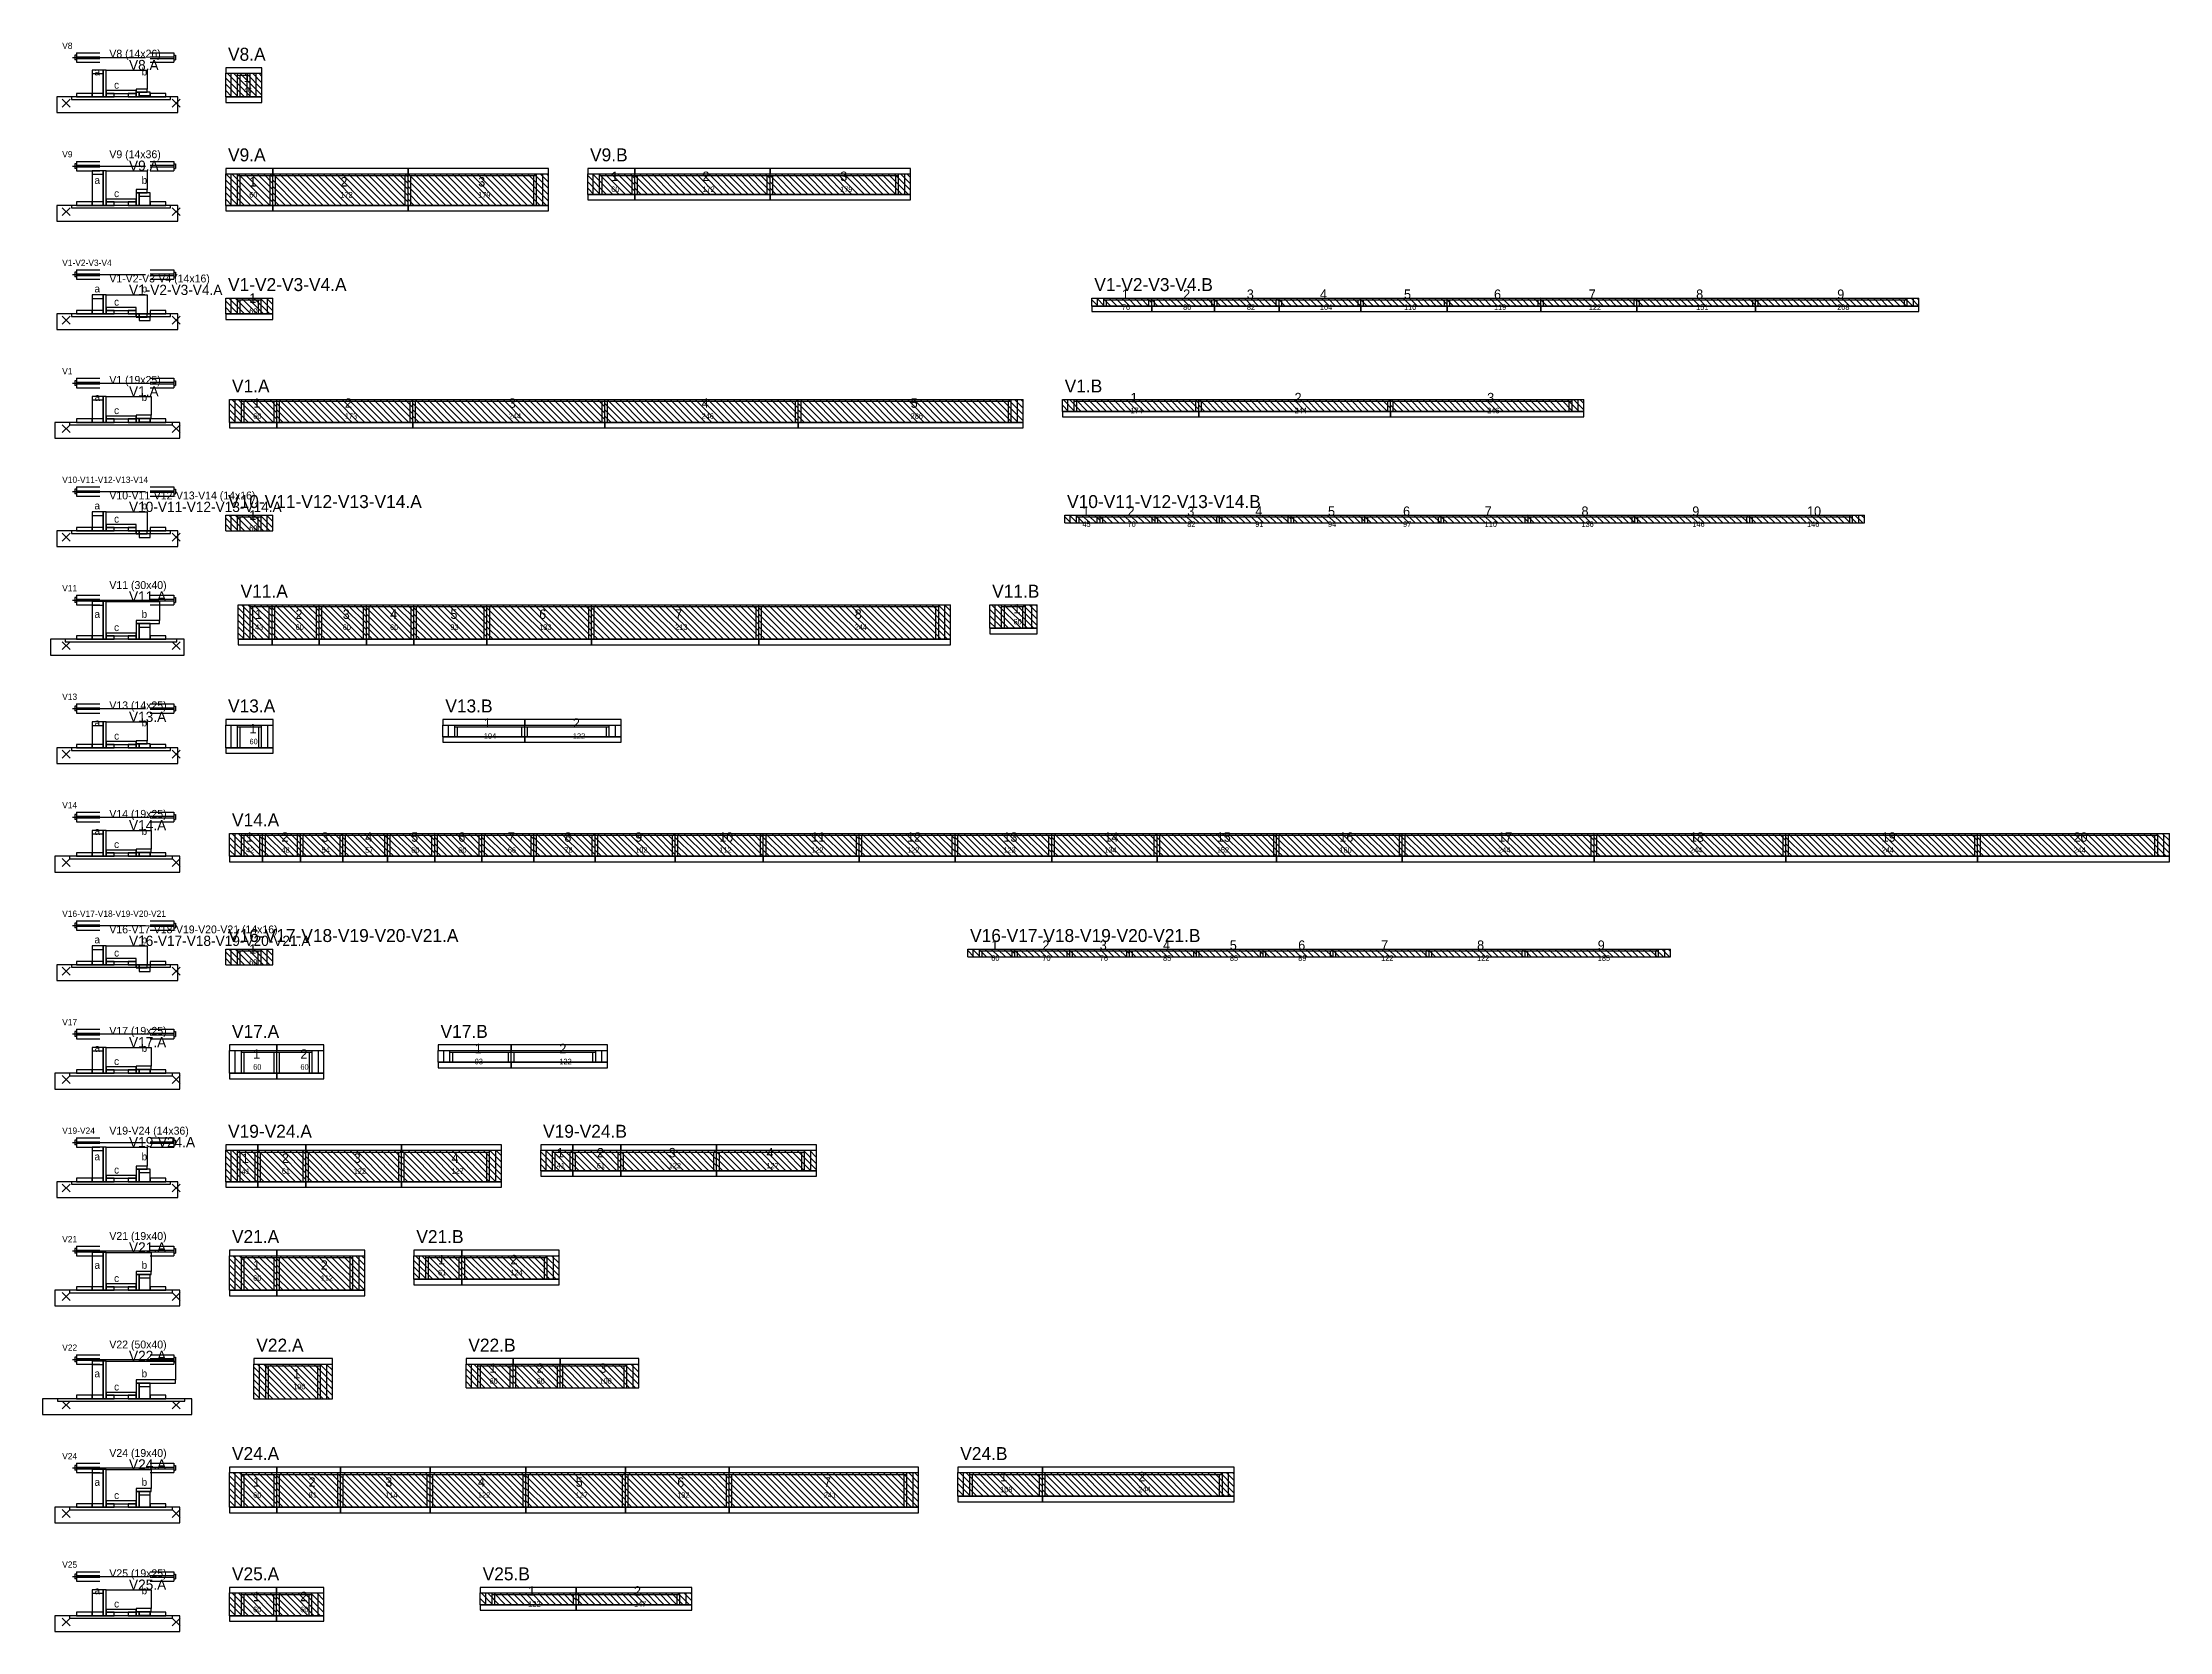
# Model space of a CAD drawing. Header units: metres. Extents: x -10 to 74425, y -2037 to 26.
# Drawn here: x 52508 to 55214, y -2008 to 13 of the extents above; entities that cross this region are included whole.
import ezdxf

# ---------------------------------------------------------------- set-up
doc = ezdxf.new("R2010")
doc.units = ezdxf.units.M
doc.layers.add('LABELS', color=3, linetype='Continuous')
doc.layers.add('VIGAS', color=7, linetype='Continuous')

msp = doc.modelspace()

# ---------------------------------------------------------------- texts
at = {"layer": 'LABELS'}
for s, p in [('V8', (52532.6, 5)), ('V9', (52532.6, -133)), ('V1-V2-V3-V4', (52532.6, -271)), ('V1', (52532.6, -409)), ('V10-V11-V12-V13-V14', (52532.6, -547)), ('V11', (52532.6, -685)), ('V13', (52532.6, -823)), ('V14', (52532.6, -961)), ('V16-V17-V18-V19-V20-V21', (52532.6, -1099)), ('V17', (52532.6, -1237)), ('V19-V24', (52532.6, -1375)), ('V21', (52532.6, -1513)), ('V22', (52532.6, -1651)), ('V24', (52532.6, -1789)), ('V25', (52532.6, -1927))]:
    msp.add_text(s, height=8, dxfattribs=at).set_placement(p)
at = {"layer": 'VIGAS'}
for s, height, p in [('V8 (14x26)', 10, (52592.6, -6)), ('V8.A', 16.5, (52743.6, -10)), ('a', 9.6, (52573.6, -28.7)), ('V8.A', 13, (52617.6, -22)), ('b', 9.6, (52633.6, -28.7)), ('1', 12, (52763.6, -37)), ('c', 9.6, (52598.6, -45.5)), ('46', 7, (52763.6, -51)), ('V9 (14x36)', 10, (52592.6, -134)), ('V9.A', 16.5, (52743.6, -138)), ('V9.B', 16.5, (53204.2, -138)), ('a', 9.6, (52573.6, -166.7)), ('V9.A', 13, (52617.6, -150)), ('b', 9.6, (52633.6, -166.7)), ('1', 12, (52770.6, -170)), ('2', 12, (52886.6, -170)), ('3', 12, (53061.9, -170)), ('1', 12, (53231.2, -163)), ('2', 12, (53347.2, -163)), ('3', 12, (53522.5, -163)), ('c', 9.6, (52598.6, -183.5)), ('60', 7, (52770.6, -184)), ('172', 7, (52886.6, -184)), ('179', 7, (53061.9, -184)), ('60', 7, (53231.2, -177)), ('172', 7, (53347.2, -177)), ('179', 7, (53522.5, -177)), ('a', 9.6, (52573.6, -304.7)), ('V1-V2-V3-V4 (14x16)', 10, (52592.6, -292)), ('V1-V2-V3-V4.A', 13, (52617.6, -308)), ('b', 9.6, (52633.6, -304.7)), ('V1-V2-V3-V4.A', 16.5, (52743.6, -303)), ('V1-V2-V3-V4.B', 16.5, (53845.8, -303)), ('c', 9.6, (52598.6, -321.5)), ('1', 12, (52770.7, -318)), ('76', 7, (53880.8, -327)), ('1', 12, (53880.8, -313)), ('80', 7, (53958.8, -327)), ('2', 12, (53958.8, -313)), ('82', 7, (54039.8, -327)), ('3', 12, (54039.8, -313)), ('4', 12, (54132.8, -313)), ('104', 7, (54132.8, -327)), ('5', 12, (54239.8, -313)), ('110', 7, (54239.8, -327)), ('119', 7, (54354.3, -327)), ('6', 12, (54354.3, -313)), ('122', 7, (54474.9, -327)), ('7', 12, (54474.9, -313)), ('8', 12, (54611.5, -313)), ('151', 7, (54611.5, -327)), ('208', 7, (54791, -327)), ('9', 12, (54791, -313)), ('60', 7, (52770.7, -332)), ('V1 (19x25)', 10, (52592.6, -421)), ('V1.A', 13, (52617.6, -437)), ('b', 9.6, (52633.6, -442.7)), ('V1.A', 16.5, (52748.6, -432)), ('V1.B', 16.5, (53808.1, -432)), ('1', 12, (53891.9, -444.5)), ('2', 12, (54100.6, -444.5)), ('3', 12, (54345.6, -444.5)), ('a', 9.6, (52573.6, -442.7)), ('c', 9.6, (52598.6, -459.5)), ('60', 7, (52775.7, -465.5)), ('1', 12, (52775.7, -451.5)), ('173', 7, (52892.2, -465.5)), ('2', 12, (52892.2, -451.5)), ('244', 7, (53100.9, -465.5)), ('3', 12, (53100.9, -451.5)), ('4', 12, (53346.1, -451.5)), ('246', 7, (53346.1, -465.5)), ('286', 7, (53612.1, -465.5)), ('5', 12, (53612.1, -451.5)), ('174', 7, (53891.9, -458.5)), ('244', 7, (54100.6, -458.5)), ('246', 7, (54345.6, -458.5)), ('V10-V11-V12-V13-V14 (14x16)', 10, (52592.6, -568)), ('V10-V11-V12-V13-V14.A', 16.5, (52743.6, -579)), ('V10-V11-V12-V13-V14.B', 16.5, (53811.1, -579)), ('a', 9.6, (52573.6, -580.7)), ('c', 9.6, (52598.6, -597.5)), ('V10-V11-V12-V13-V14.A', 13, (52617.6, -584)), ('b', 9.6, (52633.6, -580.7)), ('1', 12, (52770.6, -594)), ('1', 12, (53830.6, -589)), ('2', 12, (53888.1, -589)), ('3', 12, (53964.1, -589)), ('4', 12, (54050.6, -589)), ('5', 12, (54143.1, -589)), ('6', 12, (54238.6, -589)), ('7', 12, (54342.4, -589)), ('8', 12, (54465.6, -589)), ('9', 12, (54606.6, -589)), ('10', 12, (54752.6, -589)), ('60', 7, (52770.6, -608)), ('45', 7, (53830.6, -603)), ('70', 7, (53888.1, -603)), ('82', 7, (53964.1, -603)), ('91', 7, (54050.6, -603)), ('94', 7, (54143.1, -603)), ('97', 7, (54238.6, -603)), ('110', 7, (54342.4, -603)), ('136', 7, (54465.6, -603)), ('146', 7, (54606.6, -603)), ('146', 7, (54752.6, -603)), ('V11 (30x40)', 10, (52592.6, -682)), ('V11.A', 16.5, (52759.6, -693)), ('V11.B', 16.5, (53715.8, -693)), ('V11.A', 13, (52617.6, -698)), ('1', 12, (53743, -713)), ('a', 9.6, (52573.6, -718.7)), ('c', 9.6, (52598.6, -735.5)), ('b', 9.6, (52633.6, -718.7)), ('43', 7, (52778.1, -734)), ('1', 12, (52778.1, -720)), ('60', 7, (52829.6, -734)), ('2', 12, (52829.6, -720)), ('60', 7, (52889.6, -734)), ('3', 12, (52889.6, -720)), ('4', 12, (52949.8, -720)), ('60', 7, (52949.8, -734)), ('93', 7, (53026.5, -734)), ('5', 12, (53026.5, -720)), ('133', 7, (53139.5, -734)), ('6', 12, (53139.5, -720)), ('213', 7, (53312.5, -734)), ('7', 12, (53312.5, -720)), ('244', 7, (53540.9, -734)), ('8', 12, (53540.9, -720)), ('60', 7, (53743, -727)), ('V13 (14x25)', 10, (52592.6, -835)), ('V13.A', 13, (52617.6, -851)), ('V13.A', 16.5, (52743.6, -839)), ('V13.B', 16.5, (53020.1, -839)), ('a', 9.6, (52573.6, -856.7)), ('b', 9.6, (52633.6, -856.7)), ('1', 12, (52770.9, -865.5)), ('104', 7, (53069.1, -872.5)), ('1', 12, (53069.1, -858.5)), ('122', 7, (53182.4, -872.5)), ('2', 12, (53182.4, -858.5)), ('c', 9.6, (52598.6, -873.5)), ('60', 7, (52770.9, -879.5)), ('V14 (19x25)', 10, (52592.6, -973)), ('V14.A', 16.5, (52748.6, -984)), ('a', 9.6, (52573.6, -994.7)), ('V14.A', 13, (52617.6, -989)), ('b', 9.6, (52633.6, -994.7)), ('1', 12, (52766.6, -1003.5)), ('2', 12, (52811.6, -1003.5)), ('3', 12, (52862.6, -1003.5)), ('4', 12, (52918.1, -1003.5)), ('5', 12, (52976.6, -1003.5)), ('6', 12, (53036.6, -1003.5)), ('7', 12, (53099.6, -1003.5)), ('8', 12, (53171.6, -1003.5)), ('9', 12, (53261.6, -1003.5)), ('10', 12, (53368.6, -1003.5)), ('11', 12, (53485.6, -1003.5)), ('12', 12, (53607.6, -1003.5)), ('13', 12, (53730.1, -1003.5)), ('14', 12, (53858.6, -1003.5)), ('15', 12, (54001.6, -1003.5)), ('16', 12, (54157.6, -1003.5)), ('17', 12, (54359.6, -1003.5)), ('18', 12, (54603.6, -1003.5)), ('19', 12, (54847.6, -1003.5)), ('20', 12, (55091.7, -1003.5)), ('c', 9.6, (52598.6, -1011.5)), ('42', 7, (52766.6, -1017.5)), ('48', 7, (52811.6, -1017.5)), ('54', 7, (52862.6, -1017.5)), ('57', 7, (52918.1, -1017.5)), ('60', 7, (52976.6, -1017.5)), ('60', 7, (53036.6, -1017.5)), ('66', 7, (53099.6, -1017.5)), ('78', 7, (53171.6, -1017.5)), ('102', 7, (53261.6, -1017.5)), ('112', 7, (53368.6, -1017.5)), ('122', 7, (53485.6, -1017.5)), ('122', 7, (53607.6, -1017.5)), ('123', 7, (53730.1, -1017.5)), ('134', 7, (53858.6, -1017.5)), ('152', 7, (54001.6, -1017.5)), ('160', 7, (54157.6, -1017.5)), ('244', 7, (54359.6, -1017.5)), ('244', 7, (54603.6, -1017.5)), ('244', 7, (54847.6, -1017.5)), ('244', 7, (55091.7, -1017.5)), ('V16-V17-V18-V19-V20-V21 (14x16)', 10, (52592.6, -1120)), ('a', 9.6, (52573.6, -1132.7)), ('V16-V17-V18-V19-V20-V21.A', 13, (52617.6, -1136)), ('b', 9.6, (52633.6, -1132.7)), ('V16-V17-V18-V19-V20-V21.A', 16.5, (52743.6, -1131)), ('1', 12, (52770.6, -1146)), ('V16-V17-V18-V19-V20-V21.B', 16.5, (53687.7, -1131)), ('1', 12, (53714.7, -1141)), ('2', 12, (53779.7, -1141)), ('3', 12, (53852.7, -1141)), ('4', 12, (53933.2, -1141)), ('5', 12, (54018.2, -1141)), ('6', 12, (54105.2, -1141)), ('7', 12, (54210.7, -1141)), ('8', 12, (54332.8, -1141)), ('9', 12, (54486.3, -1141)), ('c', 9.6, (52598.6, -1149.5)), ('60', 7, (52770.6, -1160)), ('60', 7, (53714.7, -1155)), ('70', 7, (53779.7, -1155)), ('76', 7, (53852.7, -1155)), ('85', 7, (53933.2, -1155)), ('85', 7, (54018.2, -1155)), ('89', 7, (54105.2, -1155)), ('122', 7, (54210.7, -1155)), ('122', 7, (54332.8, -1155)), ('185', 7, (54486.3, -1155)), ('V17 (19x25)', 10, (52592.6, -1249)), ('V17.A', 16.5, (52748.6, -1253)), ('V17.B', 16.5, (53014, -1253)), ('a', 9.6, (52573.6, -1270.7)), ('V17.A', 13, (52617.6, -1265)), ('b', 9.6, (52633.6, -1270.7)), ('1', 12, (52775.6, -1279.5)), ('2', 12, (52835.7, -1279.5)), ('1', 12, (53057.5, -1272.5)), ('2', 12, (53165.2, -1272.5)), ('c', 9.6, (52598.6, -1287.5)), ('60', 7, (52775.6, -1293.5)), ('60', 7, (52835.7, -1293.5)), ('93', 7, (53057.5, -1286.5)), ('122', 7, (53165.2, -1286.5)), ('V19-V24 (14x36)', 10, (52592.6, -1376)), ('V19-V24.A', 13, (52617.6, -1392)), ('V19-V24.A', 16.5, (52743.6, -1380)), ('V19-V24.B', 16.5, (53144.4, -1380)), ('a', 9.6, (52573.6, -1408.7)), ('b', 9.6, (52633.6, -1408.7)), ('1', 12, (52761.1, -1412)), ('2', 12, (52812.1, -1412)), ('3', 12, (52903.5, -1412)), ('4', 12, (53027.9, -1412)), ('1', 12, (53161.9, -1405)), ('2', 12, (53212.9, -1405)), ('3', 12, (53304.3, -1405)), ('4', 12, (53428.7, -1405)), ('c', 9.6, (52598.6, -1425.5)), ('41', 7, (52761.1, -1426)), ('61', 7, (52812.1, -1426)), ('122', 7, (52903.5, -1426)), ('127', 7, (53027.9, -1426)), ('41', 7, (53161.9, -1419)), ('61', 7, (53212.9, -1419)), ('122', 7, (53304.3, -1419)), ('127', 7, (53428.7, -1419)), ('V21 (19x40)', 10, (52592.6, -1510)), ('V21.A', 13, (52617.6, -1526)), ('V21.A', 16.5, (52748.6, -1514)), ('V21.B', 16.5, (52983.2, -1514)), ('a', 9.6, (52573.6, -1546.7)), ('b', 9.6, (52633.6, -1546.7)), ('1', 12, (52775.6, -1548)), ('2', 12, (52861.6, -1548)), ('1', 12, (53010.7, -1541)), ('2', 12, (53103, -1541)), ('c', 9.6, (52598.6, -1563.5)), ('60', 7, (52775.6, -1562)), ('112', 7, (52861.6, -1562)), ('61', 7, (53010.7, -1555)), ('124', 7, (53103, -1555)), ('V22 (50x40)', 10, (52592.6, -1648)), ('V22.A', 16.5, (52779.6, -1652)), ('V22.B', 16.5, (53049.4, -1652)), ('a', 9.6, (52573.6, -1684.7)), ('V22.A', 13, (52617.6, -1664)), ('b', 9.6, (52633.6, -1684.7)), ('1', 12, (52826.5, -1686)), ('1', 12, (53076.3, -1679)), ('2', 12, (53136.2, -1679)), ('3', 12, (53216.2, -1679)), ('c', 9.6, (52598.6, -1701.5)), ('100', 7, (52826.5, -1700)), ('60', 7, (53076.3, -1693)), ('60', 7, (53136.2, -1693)), ('100', 7, (53216.2, -1693)), ('V24 (19x40)', 10, (52592.6, -1786)), ('V24.A', 16.5, (52748.6, -1790)), ('V24.B', 16.5, (53675.2, -1790)), ('V24.A', 13, (52617.6, -1802)), ('b', 9.6, (52633.6, -1822.7)), ('1', 12, (52775.6, -1824)), ('2', 12, (52846.1, -1824)), ('3', 12, (52943.6, -1824)), ('4', 12, (53061.6, -1824)), ('5', 12, (53185.9, -1824)), ('6', 12, (53315.2, -1824)), ('7', 12, (53501.7, -1824)), ('1', 12, (53726, -1817)), ('2', 12, (53901.7, -1817)), ('a', 9.6, (52573.6, -1822.7)), ('c', 9.6, (52598.6, -1839.5)), ('60', 7, (52775.6, -1838)), ('81', 7, (52846.1, -1838)), ('114', 7, (52943.6, -1838)), ('122', 7, (53061.6, -1838)), ('127', 7, (53185.9, -1838)), ('132', 7, (53315.2, -1838)), ('241', 7, (53501.7, -1838)), ('108', 7, (53726, -1831)), ('244', 7, (53901.7, -1831)), ('V25 (19x25)', 10, (52592.6, -1939)), ('V25.A', 13, (52617.6, -1955)), ('V25.A', 16.5, (52748.6, -1943)), ('V25.B', 16.5, (53067.6, -1943)), ('a', 9.6, (52573.6, -1960.7)), ('c', 9.6, (52598.6, -1977.5)), ('b', 9.6, (52633.6, -1960.7)), ('1', 12, (52775.5, -1969.5)), ('2', 12, (52835.4, -1969.5)), ('122', 7, (53125.6, -1976.5)), ('1', 12, (53125.6, -1962.5)), ('147', 7, (53260.1, -1976.5)), ('2', 12, (53260.1, -1962.5)), ('60', 7, (52775.5, -1983.5)), ('60', 7, (52835.4, -1983.5))]:
    msp.add_text(s, height=height, dxfattribs=at).set_placement(p)

# ---------------------------------------------------------------- linework, layer by layer
at = {"layer": 'VIGAS'}
for p, q in [((52550.6, 0), (52580.6, 0)), ((52550.6, 0), (52550.6, -12)), ((52644.6, 0), (52674.6, 0)), ((52674.6, 0), (52674.6, -12)), ((52545.6, -6), (52638.6, -6)), ((52548.6, -3), (52548.6, -9)), ((52550.6, -3), (52548.6, -3)), ((52550.6, -9), (52548.6, -9)), ((52550.6, -5), (52580.6, -5)), ((52550.6, -7), (52580.6, -7)), ((52550.6, -12), (52580.6, -12)), ((52644.6, -5), (52674.6, -5)), ((52644.6, -7), (52674.6, -7)), ((52644.6, -12), (52674.6, -12)), ((52674.6, -3), (52676.6, -3)), ((52674.6, -9), (52676.6, -9)), ((52676.6, -3), (52676.6, -9)), ((52740.6, -26), (52786.6, -26)), ((52740.6, -56), (52740.6, -26)), ((52772.6, -56), (52742.6, -26)), ((52747.6, -56), (52747.6, -26)), ((52780.6, -56), (52750.6, -26)), ((52755.6, -56), (52755.6, -26)), ((52786.6, -54), (52758.6, -26)), ((52786.6, -46), (52766.6, -26)), ((52771.6, -56), (52771.6, -26)), ((52786.6, -38), (52774.6, -26)), ((52779.6, -56), (52779.6, -26)), ((52786.6, -30), (52782.6, -26)), ((52786.6, -56), (52786.6, -26)), ((52764.6, -56), (52740.6, -32)), ((52756.6, -56), (52740.6, -40)), ((52748.6, -56), (52740.6, -48)), ((52755.6, -28.2), (52771.6, -28.2)), ((52759.1, -56), (52759.1, -28.2)), ((52768.1, -56), (52768.1, -28.2)), ((52532.6, -69), (52542.6, -59)), ((52532.6, -59), (52542.6, -69)), ((52672.6, -69), (52682.6, -59)), ((52672.6, -59), (52682.6, -69)), ((52740.6, -56), (52786.6, -56)), ((52740.6, -56), (52740.6, -56)), ((52755.6, -56), (52759.1, -56)), ((52768.1, -56), (52771.6, -56)), ((52545.6, -144), (52638.6, -144)), ((52548.6, -141), (52548.6, -147)), ((52550.6, -141), (52548.6, -141)), ((52550.6, -147), (52548.6, -147)), ((52550.6, -138), (52580.6, -138)), ((52550.6, -138), (52550.6, -150)), ((52550.6, -143), (52580.6, -143)), ((52550.6, -145), (52580.6, -145)), ((52550.6, -150), (52580.6, -150)), ((52644.6, -138), (52674.6, -138)), ((52644.6, -143), (52674.6, -143)), ((52644.6, -145), (52674.6, -145)), ((52644.6, -150), (52674.6, -150)), ((52674.6, -138), (52674.6, -150)), ((52674.6, -141), (52676.6, -141)), ((52674.6, -147), (52676.6, -147)), ((52676.6, -141), (52676.6, -147)), ((52740.6, -154), (52800.6, -154)), ((52740.6, -194), (52740.6, -154)), ((52780.6, -194), (52740.6, -154)), ((52772.6, -194), (52740.6, -162)), ((52747.6, -194), (52747.6, -154)), ((52788.6, -194), (52748.6, -154)), ((52755.6, -194), (52755.6, -154)), ((52755.6, -156.2), (52800.6, -156.2)), ((52796.6, -194), (52756.6, -154)), ((52759.1, -194), (52759.1, -156.2)), ((52800.6, -190), (52764.6, -154)), ((52800.6, -182), (52772.6, -154)), ((52800.6, -174), (52780.6, -154)), ((52800.6, -166), (52788.6, -154)), ((52800.6, -158), (52796.6, -154)), ((52797.1, -194), (52797.1, -156.2)), ((52800.6, -194), (52800.6, -154)), ((52800.6, -194), (52800.6, -154)), ((52800.6, -154), (52972.6, -154)), ((52800.6, -194), (52800.6, -154)), ((52800.6, -194), (52800.6, -154)), ((52800.6, -194), (52800.6, -154)), ((52840.6, -194), (52800.6, -154)), ((52800.6, -156.2), (52972.6, -156.2)), ((52832.6, -194), (52800.6, -162)), ((52804.1, -194), (52804.1, -156.2)), ((52848.6, -194), (52808.6, -154)), ((52856.6, -194), (52816.6, -154)), ((52864.6, -194), (52824.6, -154)), ((52872.6, -194), (52832.6, -154)), ((52880.6, -194), (52840.6, -154)), ((52888.6, -194), (52848.6, -154)), ((52896.6, -194), (52856.6, -154)), ((52904.6, -194), (52864.6, -154)), ((52912.6, -194), (52872.6, -154)), ((52920.6, -194), (52880.6, -154)), ((52928.6, -194), (52888.6, -154)), ((52936.6, -194), (52896.6, -154)), ((52944.6, -194), (52904.6, -154)), ((52952.6, -194), (52912.6, -154)), ((52960.6, -194), (52920.6, -154)), ((52968.6, -194), (52928.6, -154)), ((52972.6, -190), (52936.6, -154)), ((52972.6, -182), (52944.6, -154)), ((52972.6, -174), (52952.6, -154)), ((52972.6, -166), (52960.6, -154)), ((52972.6, -158), (52968.6, -154)), ((52969.1, -194), (52969.1, -156.2)), ((52972.6, -194), (52972.6, -154)), ((52972.6, -194), (52972.6, -154)), ((52972.6, -154), (53151.2, -154)), ((52972.6, -194), (52972.6, -154)), ((52972.6, -194), (52972.6, -154)), ((52972.6, -194), (52972.6, -154)), ((53012.6, -194), (52972.6, -154)), ((52972.6, -156.2), (53136.2, -156.2)), ((53004.6, -194), (52972.6, -162)), ((52976.1, -194), (52976.1, -156.2)), ((53020.6, -194), (52980.6, -154)), ((53028.6, -194), (52988.6, -154)), ((53036.6, -194), (52996.6, -154)), ((53044.6, -194), (53004.6, -154)), ((53052.6, -194), (53012.6, -154)), ((53060.6, -194), (53020.6, -154)), ((53068.6, -194), (53028.6, -154)), ((53076.6, -194), (53036.6, -154)), ((53084.6, -194), (53044.6, -154)), ((53092.6, -194), (53052.6, -154)), ((53100.6, -194), (53060.6, -154)), ((53108.6, -194), (53068.6, -154)), ((53116.6, -194), (53076.6, -154)), ((53124.6, -194), (53084.6, -154)), ((53132.6, -194), (53092.6, -154)), ((53140.6, -194), (53100.6, -154)), ((53148.6, -194), (53108.6, -154)), ((53151.2, -188.6), (53116.6, -154)), ((53151.2, -180.6), (53124.6, -154)), ((53151.2, -172.6), (53132.6, -154)), ((53132.7, -194), (53132.7, -156.2)), ((53136.2, -194), (53136.2, -154)), ((53151.2, -164.6), (53140.6, -154)), ((53144.2, -194), (53144.2, -154)), ((53151.2, -156.6), (53148.6, -154)), ((53151.2, -194), (53151.2, -154)), ((53201.2, -154), (53261.2, -154)), ((53201.2, -180), (53201.2, -154)), ((53225.2, -180), (53201.2, -156)), ((53233.2, -180), (53207.2, -154)), ((53208.2, -180), (53208.2, -154)), ((53241.2, -180), (53215.2, -154)), ((53216.2, -180), (53216.2, -154)), ((53216.2, -156.2), (53261.2, -156.2)), ((53219.7, -180), (53219.7, -156.2)), ((53249.2, -180), (53223.2, -154)), ((53257.2, -180), (53231.2, -154)), ((53261.2, -176), (53239.2, -154)), ((53261.2, -168), (53247.2, -154)), ((53261.2, -160), (53255.2, -154)), ((53257.7, -180), (53257.7, -156.2)), ((53261.2, -180), (53261.2, -154)), ((53261.2, -180), (53261.2, -154)), ((53261.2, -154), (53433.2, -154)), ((53261.2, -180), (53261.2, -154)), ((53261.2, -180), (53261.2, -154)), ((53261.2, -180), (53261.2, -154)), ((53285.2, -180), (53261.2, -156)), ((53261.2, -156.2), (53433.2, -156.2)), ((53264.7, -180), (53264.7, -156.2)), ((53293.2, -180), (53267.2, -154)), ((53301.2, -180), (53275.2, -154)), ((53309.2, -180), (53283.2, -154)), ((53317.2, -180), (53291.2, -154)), ((53325.2, -180), (53299.2, -154)), ((53333.2, -180), (53307.2, -154)), ((53341.2, -180), (53315.2, -154)), ((53349.2, -180), (53323.2, -154)), ((53357.2, -180), (53331.2, -154)), ((53365.2, -180), (53339.2, -154)), ((53373.2, -180), (53347.2, -154)), ((53381.2, -180), (53355.2, -154)), ((53389.2, -180), (53363.2, -154)), ((53397.2, -180), (53371.2, -154)), ((53405.2, -180), (53379.2, -154)), ((53413.2, -180), (53387.2, -154)), ((53421.2, -180), (53395.2, -154)), ((53429.2, -180), (53403.2, -154)), ((53433.2, -176), (53411.2, -154)), ((53433.2, -168), (53419.2, -154)), ((53433.2, -160), (53427.2, -154)), ((53429.7, -180), (53429.7, -156.2)), ((53433.2, -180), (53433.2, -154)), ((53433.2, -180), (53433.2, -154)), ((53433.2, -154), (53611.8, -154)), ((53433.2, -180), (53433.2, -154)), ((53433.2, -180), (53433.2, -154)), ((53433.2, -180), (53433.2, -154)), ((53457.2, -180), (53433.2, -156)), ((53433.2, -156.2), (53596.8, -156.2)), ((53436.7, -180), (53436.7, -156.2)), ((53465.2, -180), (53439.2, -154)), ((53473.2, -180), (53447.2, -154)), ((53481.2, -180), (53455.2, -154)), ((53489.2, -180), (53463.2, -154)), ((53497.2, -180), (53471.2, -154)), ((53505.2, -180), (53479.2, -154)), ((53513.2, -180), (53487.2, -154)), ((53521.2, -180), (53495.2, -154)), ((53529.2, -180), (53503.2, -154)), ((53537.2, -180), (53511.2, -154)), ((53545.2, -180), (53519.2, -154)), ((53553.2, -180), (53527.2, -154)), ((53561.2, -180), (53535.2, -154)), ((53569.2, -180), (53543.2, -154)), ((53577.2, -180), (53551.2, -154)), ((53585.2, -180), (53559.2, -154)), ((53593.2, -180), (53567.2, -154)), ((53601.2, -180), (53575.2, -154)), ((53609.2, -180), (53583.2, -154)), ((53611.8, -174.6), (53591.2, -154)), ((53593.3, -180), (53593.3, -156.2)), ((53596.8, -180), (53596.8, -154)), ((53611.8, -166.6), (53599.2, -154)), ((53604.8, -180), (53604.8, -154)), ((53611.8, -158.6), (53607.2, -154)), ((53611.8, -180), (53611.8, -154)), ((52764.6, -194), (52740.6, -170)), ((52756.6, -194), (52740.6, -178)), ((52748.6, -194), (52740.6, -186)), ((52824.6, -194), (52800.6, -170)), ((52816.6, -194), (52800.6, -178)), ((52808.6, -194), (52800.6, -186)), ((52996.6, -194), (52972.6, -170)), ((52988.6, -194), (52972.6, -178)), ((52980.6, -194), (52972.6, -186)), ((53217.2, -180), (53201.2, -164)), ((53209.2, -180), (53201.2, -172)), ((53201.2, -180), (53261.2, -180)), ((53201.2, -180), (53201.2, -180)), ((53216.2, -180), (53219.7, -180)), ((53257.7, -180), (53261.2, -180)), ((53277.2, -180), (53261.2, -164)), ((53269.2, -180), (53261.2, -172)), ((53261.2, -180), (53433.2, -180)), ((53261.2, -180), (53264.7, -180)), ((53261.2, -180), (53261.2, -180)), ((53429.7, -180), (53433.2, -180)), ((53449.2, -180), (53433.2, -164)), ((53441.2, -180), (53433.2, -172)), ((53433.2, -180), (53611.8, -180)), ((53433.2, -180), (53436.7, -180)), ((53433.2, -180), (53433.2, -180)), ((53593.3, -180), (53596.8, -180)), ((52532.6, -207), (52542.6, -197)), ((52532.6, -197), (52542.6, -207)), ((52672.6, -207), (52682.6, -197)), ((52672.6, -197), (52682.6, -207)), ((52740.6, -194), (52800.6, -194)), ((52740.6, -194), (52740.6, -194)), ((52755.6, -194), (52759.1, -194)), ((52797.1, -194), (52800.6, -194)), ((52800.6, -194), (52972.6, -194)), ((52800.6, -194), (52804.1, -194)), ((52800.6, -194), (52800.6, -194)), ((52969.1, -194), (52972.6, -194)), ((52972.6, -194), (53151.2, -194)), ((52972.6, -194), (52976.1, -194)), ((52972.6, -194), (52972.6, -194)), ((53132.7, -194), (53136.2, -194)), ((52545.6, -282), (52638.6, -282)), ((52548.6, -279), (52548.6, -285)), ((52550.6, -279), (52548.6, -279)), ((52550.6, -285), (52548.6, -285)), ((52550.6, -276), (52580.6, -276)), ((52550.6, -276), (52550.6, -288)), ((52550.6, -281), (52580.6, -281)), ((52550.6, -283), (52580.6, -283)), ((52550.6, -288), (52580.6, -288)), ((52644.6, -276), (52674.6, -276)), ((52644.6, -281), (52674.6, -281)), ((52644.6, -283), (52674.6, -283)), ((52644.6, -288), (52674.6, -288)), ((52674.6, -276), (52674.6, -288)), ((52674.6, -279), (52676.6, -279)), ((52674.6, -285), (52676.6, -285)), ((52676.6, -279), (52676.6, -285)), ((52740.6, -312), (52800.8, -312)), ((52740.6, -332), (52740.6, -312)), ((52756.6, -332), (52740.6, -316)), ((52748.6, -332), (52740.6, -324)), ((52764.6, -332), (52744.6, -312)), ((52747.6, -332), (52747.6, -312)), ((52772.6, -332), (52752.6, -312)), ((52755.6, -332), (52755.6, -312)), ((52755.6, -314.2), (52785.8, -314.2)), ((52759.1, -332), (52759.1, -314.2)), ((52780.6, -332), (52760.6, -312)), ((52788.6, -332), (52768.6, -312)), ((52796.6, -332), (52776.6, -312)), ((52782.3, -332), (52782.3, -314.2)), ((52800.8, -328.2), (52784.6, -312)), ((52785.8, -332), (52785.8, -312)), ((52800.8, -320.2), (52792.6, -312)), ((52793.8, -332), (52793.8, -312)), ((52800.8, -312.2), (52800.6, -312)), ((52800.8, -332), (52800.8, -312)), ((53842.8, -312), (53918.8, -312)), ((53842.8, -322), (53842.8, -312)), ((53850.8, -322), (53842.8, -314)), ((53842.8, -322), (53918.8, -322)), ((53842.8, -322), (53842.8, -322)), ((53858.8, -322), (53848.8, -312)), ((53849.8, -322), (53849.8, -312)), ((53866.8, -322), (53856.8, -312)), ((53857.8, -322), (53857.8, -312)), ((53857.8, -314.2), (53918.8, -314.2)), ((53857.8, -322), (53861.3, -322)), ((53861.3, -322), (53861.3, -314.2)), ((53874.8, -322), (53864.8, -312)), ((53882.8, -322), (53872.8, -312)), ((53890.8, -322), (53880.8, -312)), ((53898.8, -322), (53888.8, -312)), ((53906.8, -322), (53896.8, -312)), ((53914.8, -322), (53904.8, -312)), ((53918.8, -318), (53912.8, -312)), ((53915.3, -322), (53915.3, -314.2)), ((53915.3, -322), (53918.8, -322)), ((53918.8, -322), (53918.8, -312)), ((53918.8, -322), (53918.8, -312)), ((53918.8, -312), (53998.8, -312)), ((53918.8, -322), (53918.8, -312)), ((53918.8, -322), (53918.8, -312)), ((53918.8, -322), (53918.8, -312)), ((53926.8, -322), (53918.8, -314)), ((53918.8, -314.2), (53998.8, -314.2)), ((53918.8, -322), (53998.8, -322)), ((53918.8, -322), (53922.3, -322)), ((53918.8, -322), (53918.8, -322)), ((53922.3, -322), (53922.3, -314.2)), ((53934.8, -322), (53924.8, -312)), ((53942.8, -322), (53932.8, -312)), ((53950.8, -322), (53940.8, -312)), ((53958.8, -322), (53948.8, -312)), ((53966.8, -322), (53956.8, -312)), ((53974.8, -322), (53964.8, -312)), ((53982.8, -322), (53972.8, -312)), ((53990.8, -322), (53980.8, -312)), ((53998.8, -322), (53988.8, -312)), ((53995.3, -322), (53995.3, -314.2)), ((53995.3, -322), (53998.8, -322)), ((53998.8, -314), (53996.8, -312)), ((53998.8, -322), (53998.8, -312)), ((53998.8, -322), (53998.8, -312)), ((53998.8, -312), (54080.8, -312)), ((53998.8, -322), (53998.8, -312)), ((53998.8, -322), (53998.8, -312)), ((53998.8, -322), (53998.8, -312)), ((54006.8, -322), (53998.8, -314)), ((53998.8, -314.2), (54080.8, -314.2)), ((53998.8, -322), (54080.8, -322)), ((53998.8, -322), (54002.3, -322)), ((53998.8, -322), (53998.8, -322)), ((54002.3, -322), (54002.3, -314.2)), ((54014.8, -322), (54004.8, -312)), ((54022.8, -322), (54012.8, -312)), ((54030.8, -322), (54020.8, -312)), ((54038.8, -322), (54028.8, -312)), ((54046.8, -322), (54036.8, -312)), ((54054.8, -322), (54044.8, -312)), ((54062.8, -322), (54052.8, -312)), ((54070.8, -322), (54060.8, -312)), ((54078.8, -322), (54068.8, -312)), ((54080.8, -316), (54076.8, -312)), ((54077.3, -322), (54077.3, -314.2)), ((54077.3, -322), (54080.8, -322)), ((54080.8, -322), (54080.8, -312)), ((54080.8, -322), (54080.8, -312)), ((54080.8, -312), (54184.8, -312)), ((54080.8, -322), (54080.8, -312)), ((54080.8, -322), (54080.8, -312)), ((54080.8, -322), (54080.8, -312)), ((54088.8, -322), (54080.8, -314)), ((54080.8, -314.2), (54184.8, -314.2)), ((54080.8, -322), (54184.8, -322)), ((54080.8, -322), (54084.3, -322)), ((54080.8, -322), (54080.8, -322)), ((54084.3, -322), (54084.3, -314.2)), ((54096.8, -322), (54086.8, -312)), ((54104.8, -322), (54094.8, -312)), ((54112.8, -322), (54102.8, -312)), ((54120.8, -322), (54110.8, -312)), ((54128.8, -322), (54118.8, -312)), ((54136.8, -322), (54126.8, -312)), ((54144.8, -322), (54134.8, -312)), ((54152.8, -322), (54142.8, -312)), ((54160.8, -322), (54150.8, -312)), ((54168.8, -322), (54158.8, -312)), ((54176.8, -322), (54166.8, -312)), ((54184.8, -322), (54174.8, -312)), ((54181.3, -322), (54181.3, -314.2)), ((54181.3, -322), (54184.8, -322)), ((54184.8, -314), (54182.8, -312)), ((54184.8, -322), (54184.8, -312)), ((54184.8, -322), (54184.8, -312)), ((54184.8, -312), (54294.8, -312)), ((54184.8, -322), (54184.8, -312)), ((54184.8, -322), (54184.8, -312)), ((54184.8, -322), (54184.8, -312)), ((54192.8, -322), (54184.8, -314)), ((54184.8, -314.2), (54294.8, -314.2)), ((54184.8, -322), (54294.8, -322)), ((54184.8, -322), (54188.3, -322)), ((54184.8, -322), (54184.8, -322)), ((54188.3, -322), (54188.3, -314.2)), ((54200.8, -322), (54190.8, -312)), ((54208.8, -322), (54198.8, -312)), ((54216.8, -322), (54206.8, -312)), ((54224.8, -322), (54214.8, -312)), ((54232.8, -322), (54222.8, -312)), ((54240.8, -322), (54230.8, -312)), ((54248.8, -322), (54238.8, -312)), ((54256.8, -322), (54246.8, -312)), ((54264.8, -322), (54254.8, -312)), ((54272.8, -322), (54262.8, -312)), ((54280.8, -322), (54270.8, -312)), ((54288.8, -322), (54278.8, -312)), ((54294.8, -320), (54286.8, -312)), ((54291.3, -322), (54291.3, -314.2)), ((54291.3, -322), (54294.8, -322)), ((54294.8, -322), (54294.8, -312)), ((54294.8, -322), (54294.8, -312)), ((54294.8, -312), (54413.8, -312)), ((54294.8, -322), (54294.8, -312)), ((54294.8, -322), (54294.8, -312)), ((54294.8, -322), (54294.8, -312)), ((54294.8, -312), (54294.8, -312)), ((54302.8, -322), (54294.8, -314)), ((54294.8, -314.2), (54413.8, -314.2)), ((54294.8, -322), (54413.8, -322)), ((54294.8, -322), (54298.3, -322)), ((54294.8, -322), (54294.8, -322)), ((54298.3, -322), (54298.3, -314.2)), ((54310.8, -322), (54300.8, -312)), ((54318.8, -322), (54308.8, -312)), ((54326.8, -322), (54316.8, -312)), ((54334.8, -322), (54324.8, -312)), ((54342.8, -322), (54332.8, -312)), ((54350.8, -322), (54340.8, -312)), ((54358.8, -322), (54348.8, -312)), ((54366.8, -322), (54356.8, -312)), ((54374.8, -322), (54364.8, -312)), ((54382.8, -322), (54372.8, -312)), ((54390.8, -322), (54380.8, -312)), ((54398.8, -322), (54388.8, -312)), ((54406.8, -322), (54396.8, -312)), ((54413.8, -321), (54404.8, -312)), ((54410.3, -322), (54410.3, -314.2)), ((54410.3, -322), (54413.8, -322)), ((54413.8, -313), (54412.8, -312)), ((54413.8, -322), (54413.8, -312)), ((54413.8, -322), (54413.8, -312)), ((54413.8, -312), (54536, -312)), ((54413.8, -322), (54413.8, -312)), ((54413.8, -322), (54413.8, -312)), ((54413.8, -322), (54413.8, -312)), ((54421.8, -322), (54413.8, -314)), ((54413.8, -314.2), (54536, -314.2)), ((54413.8, -322), (54536, -322)), ((54413.8, -322), (54417.3, -322)), ((54413.8, -322), (54413.8, -322)), ((54417.3, -322), (54417.3, -314.2)), ((54429.8, -322), (54419.8, -312)), ((54437.8, -322), (54427.8, -312)), ((54445.8, -322), (54435.8, -312)), ((54453.8, -322), (54443.8, -312)), ((54461.8, -322), (54451.8, -312)), ((54469.8, -322), (54459.8, -312)), ((54477.8, -322), (54467.8, -312)), ((54485.8, -322), (54475.8, -312)), ((54493.8, -322), (54483.8, -312)), ((54501.8, -322), (54491.8, -312)), ((54509.8, -322), (54499.8, -312)), ((54517.8, -322), (54507.8, -312)), ((54525.8, -322), (54515.8, -312)), ((54533.8, -322), (54523.8, -312)), ((54536, -316.2), (54531.8, -312)), ((54532.5, -322), (54532.5, -314.2)), ((54532.5, -322), (54536, -322)), ((54536, -322), (54536, -312)), ((54536, -322), (54536, -312)), ((54536, -312), (54687, -312)), ((54536, -322), (54536, -312)), ((54536, -322), (54536, -312)), ((54536, -322), (54536, -312)), ((54544, -322), (54536, -314)), ((54536, -314.2), (54687, -314.2)), ((54536, -322), (54687, -322)), ((54536, -322), (54539.5, -322)), ((54536, -322), (54536, -322)), ((54539.5, -322), (54539.5, -314.2)), ((54552, -322), (54542, -312)), ((54560, -322), (54550, -312)), ((54568, -322), (54558, -312)), ((54576, -322), (54566, -312)), ((54584, -322), (54574, -312)), ((54592, -322), (54582, -312)), ((54600, -322), (54590, -312)), ((54608, -322), (54598, -312)), ((54616, -322), (54606, -312)), ((54624, -322), (54614, -312)), ((54632, -322), (54622, -312)), ((54640, -322), (54630, -312)), ((54648, -322), (54638, -312)), ((54656, -322), (54646, -312)), ((54664, -322), (54654, -312)), ((54672, -322), (54662, -312)), ((54680, -322), (54670, -312)), ((54687, -321), (54678, -312)), ((54683.5, -322), (54683.5, -314.2)), ((54683.5, -322), (54687, -322)), ((54687, -313), (54686, -312)), ((54687, -322), (54687, -312)), ((54687, -322), (54687, -312)), ((54687, -312), (54895, -312)), ((54687, -322), (54687, -312)), ((54687, -322), (54687, -312)), ((54687, -322), (54687, -312)), ((54695, -322), (54687, -314)), ((54687, -314.2), (54880, -314.2)), ((54687, -322), (54895, -322)), ((54687, -322), (54690.5, -322)), ((54687, -322), (54687, -322)), ((54690.5, -322), (54690.5, -314.2)), ((54703, -322), (54693, -312)), ((54711, -322), (54701, -312)), ((54719, -322), (54709, -312)), ((54727, -322), (54717, -312)), ((54735, -322), (54725, -312)), ((54743, -322), (54733, -312)), ((54751, -322), (54741, -312)), ((54759, -322), (54749, -312)), ((54767, -322), (54757, -312)), ((54775, -322), (54765, -312)), ((54783, -322), (54773, -312)), ((54791, -322), (54781, -312)), ((54799, -322), (54789, -312)), ((54807, -322), (54797, -312)), ((54815, -322), (54805, -312)), ((54823, -322), (54813, -312)), ((54831, -322), (54821, -312)), ((54839, -322), (54829, -312)), ((54847, -322), (54837, -312)), ((54855, -322), (54845, -312)), ((54863, -322), (54853, -312)), ((54871, -322), (54861, -312)), ((54879, -322), (54869, -312)), ((54876.5, -322), (54876.5, -314.2)), ((54876.5, -322), (54880, -322)), ((54887, -322), (54877, -312)), ((54880, -322), (54880, -312)), ((54895, -322), (54885, -312)), ((54888, -322), (54888, -312)), ((54895, -314), (54893, -312)), ((54895, -322), (54895, -312)), ((52532.6, -345), (52542.6, -335)), ((52532.6, -335), (52542.6, -345)), ((52672.6, -345), (52682.6, -335)), ((52672.6, -335), (52682.6, -345)), ((52740.6, -332), (52800.8, -332)), ((52740.6, -332), (52740.6, -332)), ((52755.6, -332), (52759.1, -332)), ((52782.3, -332), (52785.8, -332)), ((52545.6, -420), (52643.6, -420)), ((52548.6, -417), (52548.6, -423)), ((52550.6, -417), (52548.6, -417)), ((52550.6, -423), (52548.6, -423)), ((52550.6, -414), (52580.6, -414)), ((52550.6, -414), (52550.6, -426)), ((52550.6, -419), (52580.6, -419)), ((52550.6, -421), (52580.6, -421)), ((52550.6, -426), (52580.6, -426)), ((52644.6, -414), (52674.6, -414)), ((52644.6, -419), (52674.6, -419)), ((52644.6, -421), (52674.6, -421)), ((52644.6, -426), (52674.6, -426)), ((52674.6, -414), (52674.6, -426)), ((52674.6, -417), (52676.6, -417)), ((52674.6, -423), (52676.6, -423)), ((52676.6, -417), (52676.6, -423)), ((52745.6, -441), (52805.7, -441)), ((52745.6, -470), (52745.6, -441)), ((52769.6, -470), (52745.6, -446)), ((52761.6, -470), (52745.6, -454)), ((52777.6, -470), (52748.6, -441)), ((52752.6, -470), (52752.6, -441)), ((52785.6, -470), (52756.6, -441)), ((52760.6, -470), (52760.6, -441)), ((52760.6, -443.2), (52805.7, -443.2)), ((52764.1, -470), (52764.1, -443.2)), ((52793.6, -470), (52764.6, -441)), ((52801.6, -470), (52772.6, -441)), ((52805.7, -466.1), (52780.6, -441)), ((52805.7, -458.1), (52788.6, -441)), ((52805.7, -450.1), (52796.6, -441)), ((52802.2, -470), (52802.2, -443.2)), ((52805.7, -442.1), (52804.6, -441)), ((52805.7, -470), (52805.7, -441)), ((52805.7, -470), (52805.7, -441)), ((52805.7, -441), (52978.7, -441)), ((52805.7, -470), (52805.7, -441)), ((52805.7, -470), (52805.7, -441)), ((52805.7, -470), (52805.7, -441)), ((52805.7, -443.2), (52978.7, -443.2)), ((52829.7, -470), (52805.7, -446)), ((52821.7, -470), (52805.7, -454)), ((52837.7, -470), (52808.7, -441)), ((52809.2, -470), (52809.2, -443.2)), ((52845.7, -470), (52816.7, -441)), ((52853.7, -470), (52824.7, -441)), ((52861.7, -470), (52832.7, -441)), ((52869.7, -470), (52840.7, -441)), ((52877.7, -470), (52848.7, -441)), ((52885.7, -470), (52856.7, -441)), ((52893.7, -470), (52864.7, -441)), ((52901.7, -470), (52872.7, -441)), ((52909.7, -470), (52880.7, -441)), ((52917.7, -470), (52888.7, -441)), ((52925.7, -470), (52896.7, -441)), ((52933.7, -470), (52904.7, -441)), ((52941.7, -470), (52912.7, -441)), ((52949.7, -470), (52920.7, -441)), ((52957.7, -470), (52928.7, -441)), ((52965.7, -470), (52936.7, -441)), ((52973.7, -470), (52944.7, -441)), ((52978.7, -467), (52952.7, -441)), ((52978.7, -459), (52960.7, -441)), ((52978.7, -451), (52968.7, -441)), ((52975.2, -470), (52975.2, -443.2)), ((52978.7, -443), (52976.7, -441)), ((52978.7, -470), (52978.7, -441)), ((52978.7, -470), (52978.7, -441)), ((52978.7, -441), (53223.1, -441)), ((52978.7, -470), (52978.7, -441)), ((52978.7, -470), (52978.7, -441)), ((52978.7, -470), (52978.7, -441)), ((52978.7, -443.2), (53223.1, -443.2)), ((53002.7, -470), (52978.7, -446)), ((52994.7, -470), (52978.7, -454)), ((53010.7, -470), (52981.7, -441)), ((52982.2, -470), (52982.2, -443.2)), ((53018.7, -470), (52989.7, -441)), ((53026.7, -470), (52997.7, -441)), ((53034.7, -470), (53005.7, -441)), ((53042.7, -470), (53013.7, -441)), ((53050.7, -470), (53021.7, -441)), ((53058.7, -470), (53029.7, -441)), ((53066.7, -470), (53037.7, -441)), ((53074.7, -470), (53045.7, -441)), ((53082.7, -470), (53053.7, -441)), ((53090.7, -470), (53061.7, -441)), ((53098.7, -470), (53069.7, -441)), ((53106.7, -470), (53077.7, -441)), ((53114.7, -470), (53085.7, -441)), ((53122.7, -470), (53093.7, -441)), ((53130.7, -470), (53101.7, -441)), ((53138.7, -470), (53109.7, -441)), ((53146.7, -470), (53117.7, -441)), ((53154.7, -470), (53125.7, -441)), ((53162.7, -470), (53133.7, -441)), ((53170.7, -470), (53141.7, -441)), ((53178.7, -470), (53149.7, -441)), ((53186.7, -470), (53157.7, -441)), ((53194.7, -470), (53165.7, -441)), ((53202.7, -470), (53173.7, -441)), ((53210.7, -470), (53181.7, -441)), ((53218.7, -470), (53189.7, -441)), ((53223.1, -466.4), (53197.7, -441)), ((53223.1, -458.4), (53205.7, -441)), ((53223.1, -450.4), (53213.7, -441)), ((53219.6, -470), (53219.6, -443.2)), ((53223.1, -442.4), (53221.7, -441)), ((53223.1, -470), (53223.1, -441)), ((53223.1, -470), (53223.1, -441)), ((53223.1, -441), (53469.1, -441)), ((53223.1, -470), (53223.1, -441)), ((53223.1, -470), (53223.1, -441)), ((53223.1, -470), (53223.1, -441)), ((53223.1, -443.2), (53469.1, -443.2)), ((53247.1, -470), (53223.1, -446)), ((53239.1, -470), (53223.1, -454)), ((53255.1, -470), (53226.1, -441)), ((53226.6, -470), (53226.6, -443.2)), ((53263.1, -470), (53234.1, -441)), ((53271.1, -470), (53242.1, -441)), ((53279.1, -470), (53250.1, -441)), ((53287.1, -470), (53258.1, -441)), ((53295.1, -470), (53266.1, -441)), ((53303.1, -470), (53274.1, -441)), ((53311.1, -470), (53282.1, -441)), ((53319.1, -470), (53290.1, -441)), ((53327.1, -470), (53298.1, -441)), ((53335.1, -470), (53306.1, -441)), ((53343.1, -470), (53314.1, -441)), ((53351.1, -470), (53322.1, -441)), ((53359.1, -470), (53330.1, -441)), ((53367.1, -470), (53338.1, -441)), ((53375.1, -470), (53346.1, -441)), ((53383.1, -470), (53354.1, -441)), ((53391.1, -470), (53362.1, -441)), ((53399.1, -470), (53370.1, -441)), ((53407.1, -470), (53378.1, -441)), ((53415.1, -470), (53386.1, -441)), ((53423.1, -470), (53394.1, -441)), ((53431.1, -470), (53402.1, -441)), ((53439.1, -470), (53410.1, -441)), ((53447.1, -470), (53418.1, -441)), ((53455.1, -470), (53426.1, -441)), ((53463.1, -470), (53434.1, -441)), ((53469.1, -468), (53442.1, -441)), ((53469.1, -460), (53450.1, -441)), ((53469.1, -452), (53458.1, -441)), ((53465.6, -470), (53465.6, -443.2)), ((53469.1, -444), (53466.1, -441)), ((53469.1, -470), (53469.1, -441)), ((53469.1, -470), (53469.1, -441)), ((53469.1, -441), (53755.1, -441)), ((53469.1, -470), (53469.1, -441)), ((53469.1, -470), (53469.1, -441)), ((53469.1, -470), (53469.1, -441)), ((53469.1, -443.2), (53740.1, -443.2)), ((53493.1, -470), (53469.1, -446)), ((53485.1, -470), (53469.1, -454)), ((53501.1, -470), (53472.1, -441)), ((53472.6, -470), (53472.6, -443.2)), ((53509.1, -470), (53480.1, -441)), ((53517.1, -470), (53488.1, -441)), ((53525.1, -470), (53496.1, -441)), ((53533.1, -470), (53504.1, -441)), ((53541.1, -470), (53512.1, -441)), ((53549.1, -470), (53520.1, -441)), ((53557.1, -470), (53528.1, -441)), ((53565.1, -470), (53536.1, -441)), ((53573.1, -470), (53544.1, -441)), ((53581.1, -470), (53552.1, -441)), ((53589.1, -470), (53560.1, -441)), ((53597.1, -470), (53568.1, -441)), ((53605.1, -470), (53576.1, -441)), ((53613.1, -470), (53584.1, -441)), ((53621.1, -470), (53592.1, -441)), ((53629.1, -470), (53600.1, -441)), ((53637.1, -470), (53608.1, -441)), ((53645.1, -470), (53616.1, -441)), ((53653.1, -470), (53624.1, -441)), ((53661.1, -470), (53632.1, -441)), ((53669.1, -470), (53640.1, -441)), ((53677.1, -470), (53648.1, -441)), ((53685.1, -470), (53656.1, -441)), ((53693.1, -470), (53664.1, -441)), ((53701.1, -470), (53672.1, -441)), ((53709.1, -470), (53680.1, -441)), ((53717.1, -470), (53688.1, -441)), ((53725.1, -470), (53696.1, -441)), ((53733.1, -470), (53704.1, -441)), ((53741.1, -470), (53712.1, -441)), ((53749.1, -470), (53720.1, -441)), ((53755.1, -468), (53728.1, -441)), ((53755.1, -460), (53736.1, -441)), ((53736.6, -470), (53736.6, -443.2)), ((53740.1, -470), (53740.1, -441)), ((53755.1, -452), (53744.1, -441)), ((53748.1, -470), (53748.1, -441)), ((53755.1, -444), (53752.1, -441)), ((53755.1, -470), (53755.1, -441)), ((53805.1, -441), (53978.6, -441)), ((53805.1, -456), (53805.1, -441)), ((53813.1, -456), (53805.1, -448)), ((53805.1, -456), (53978.6, -456)), ((53805.1, -456), (53805.1, -456)), ((53821.1, -456), (53806.1, -441)), ((53812.1, -456), (53812.1, -441)), ((53829.1, -456), (53814.1, -441)), ((53820.1, -456), (53820.1, -441)), ((53820.1, -443.2), (53978.6, -443.2)), ((53820.1, -456), (53823.6, -456)), ((53837.1, -456), (53822.1, -441)), ((53823.6, -456), (53823.6, -443.2)), ((53845.1, -456), (53830.1, -441)), ((53853.1, -456), (53838.1, -441)), ((53861.1, -456), (53846.1, -441)), ((53869.1, -456), (53854.1, -441)), ((53877.1, -456), (53862.1, -441)), ((53885.1, -456), (53870.1, -441)), ((53893.1, -456), (53878.1, -441)), ((53901.1, -456), (53886.1, -441)), ((53909.1, -456), (53894.1, -441)), ((53917.1, -456), (53902.1, -441)), ((53925.1, -456), (53910.1, -441)), ((53933.1, -456), (53918.1, -441)), ((53941.1, -456), (53926.1, -441)), ((53949.1, -456), (53934.1, -441)), ((53957.1, -456), (53942.1, -441)), ((53965.1, -456), (53950.1, -441)), ((53973.1, -456), (53958.1, -441)), ((53978.6, -453.5), (53966.1, -441)), ((53978.6, -445.5), (53974.1, -441)), ((53975.1, -456), (53975.1, -443.2)), ((53975.1, -456), (53978.6, -456)), ((53978.6, -456), (53978.6, -441)), ((53978.6, -456), (53978.6, -441)), ((53978.6, -441), (54222.6, -441)), ((53978.6, -456), (53978.6, -441)), ((53978.6, -456), (53978.6, -441)), ((53978.6, -456), (53978.6, -441)), ((53978.6, -443.2), (54222.6, -443.2)), ((53986.6, -456), (53978.6, -448)), ((53978.6, -456), (54222.6, -456)), ((53978.6, -456), (53982.1, -456)), ((53978.6, -456), (53978.6, -456)), ((53994.6, -456), (53979.6, -441)), ((53982.1, -456), (53982.1, -443.2)), ((54002.6, -456), (53987.6, -441)), ((54010.6, -456), (53995.6, -441)), ((54018.6, -456), (54003.6, -441)), ((54026.6, -456), (54011.6, -441)), ((54034.6, -456), (54019.6, -441)), ((54042.6, -456), (54027.6, -441)), ((54050.6, -456), (54035.6, -441)), ((54058.6, -456), (54043.6, -441)), ((54066.6, -456), (54051.6, -441)), ((54074.6, -456), (54059.6, -441)), ((54082.6, -456), (54067.6, -441)), ((54090.6, -456), (54075.6, -441)), ((54098.6, -456), (54083.6, -441)), ((54106.6, -456), (54091.6, -441)), ((54114.6, -456), (54099.6, -441)), ((54122.6, -456), (54107.6, -441)), ((54130.6, -456), (54115.6, -441)), ((54138.6, -456), (54123.6, -441)), ((54146.6, -456), (54131.6, -441)), ((54154.6, -456), (54139.6, -441)), ((54162.6, -456), (54147.6, -441)), ((54170.6, -456), (54155.6, -441)), ((54178.6, -456), (54163.6, -441)), ((54186.6, -456), (54171.6, -441)), ((54194.6, -456), (54179.6, -441)), ((54202.6, -456), (54187.6, -441)), ((54210.6, -456), (54195.6, -441)), ((54218.6, -456), (54203.6, -441)), ((54222.6, -452), (54211.6, -441)), ((54219.1, -456), (54219.1, -443.2)), ((54219.1, -456), (54222.6, -456)), ((54222.6, -444), (54219.6, -441)), ((54222.6, -456), (54222.6, -441)), ((54222.6, -456), (54222.6, -441)), ((54222.6, -441), (54468.6, -441)), ((54222.6, -456), (54222.6, -441)), ((54222.6, -456), (54222.6, -441)), ((54222.6, -456), (54222.6, -441)), ((54222.6, -443.2), (54453.6, -443.2)), ((54230.6, -456), (54222.6, -448)), ((54222.6, -456), (54468.6, -456)), ((54222.6, -456), (54226.1, -456)), ((54222.6, -456), (54222.6, -456)), ((54238.6, -456), (54223.6, -441)), ((54226.1, -456), (54226.1, -443.2)), ((54246.6, -456), (54231.6, -441)), ((54254.6, -456), (54239.6, -441)), ((54262.6, -456), (54247.6, -441)), ((54270.6, -456), (54255.6, -441)), ((54278.6, -456), (54263.6, -441)), ((54286.6, -456), (54271.6, -441)), ((54294.6, -456), (54279.6, -441)), ((54302.6, -456), (54287.6, -441)), ((54310.6, -456), (54295.6, -441)), ((54318.6, -456), (54303.6, -441)), ((54326.6, -456), (54311.6, -441)), ((54334.6, -456), (54319.6, -441)), ((54342.6, -456), (54327.6, -441)), ((54350.6, -456), (54335.6, -441)), ((54358.6, -456), (54343.6, -441)), ((54366.6, -456), (54351.6, -441)), ((54374.6, -456), (54359.6, -441)), ((54382.6, -456), (54367.6, -441)), ((54390.6, -456), (54375.6, -441)), ((54398.6, -456), (54383.6, -441)), ((54406.6, -456), (54391.6, -441)), ((54414.6, -456), (54399.6, -441)), ((54422.6, -456), (54407.6, -441)), ((54430.6, -456), (54415.6, -441)), ((54438.6, -456), (54423.6, -441)), ((54446.6, -456), (54431.6, -441)), ((54454.6, -456), (54439.6, -441)), ((54462.6, -456), (54447.6, -441)), ((54450.1, -456), (54450.1, -443.2)), ((54450.1, -456), (54453.6, -456)), ((54453.6, -456), (54453.6, -441)), ((54468.6, -454), (54455.6, -441)), ((54461.6, -456), (54461.6, -441)), ((54468.6, -446), (54463.6, -441)), ((54468.6, -456), (54468.6, -441)), ((52532.6, -483), (52542.6, -473)), ((52532.6, -473), (52542.6, -483)), ((52672.6, -483), (52682.6, -473)), ((52672.6, -473), (52682.6, -483)), ((52753.6, -470), (52745.6, -462)), ((52745.6, -470), (52805.7, -470)), ((52745.6, -470), (52745.6, -470)), ((52760.6, -470), (52764.1, -470)), ((52802.2, -470), (52805.7, -470)), ((52813.7, -470), (52805.7, -462)), ((52805.7, -470), (52978.7, -470)), ((52805.7, -470), (52809.2, -470)), ((52805.7, -470), (52805.7, -470)), ((52975.2, -470), (52978.7, -470)), ((52986.7, -470), (52978.7, -462)), ((52978.7, -470), (53223.1, -470)), ((52978.7, -470), (52982.2, -470)), ((52978.7, -470), (52978.7, -470)), ((53219.6, -470), (53223.1, -470)), ((53231.1, -470), (53223.1, -462)), ((53223.1, -470), (53469.1, -470)), ((53223.1, -470), (53226.6, -470)), ((53223.1, -470), (53223.1, -470)), ((53465.6, -470), (53469.1, -470)), ((53477.1, -470), (53469.1, -462)), ((53469.1, -470), (53755.1, -470)), ((53469.1, -470), (53472.6, -470)), ((53469.1, -470), (53469.1, -470)), ((53736.6, -470), (53740.1, -470)), ((52545.6, -558), (52638.6, -558)), ((52548.6, -555), (52548.6, -561)), ((52550.6, -555), (52548.6, -555)), ((52550.6, -561), (52548.6, -561)), ((52550.6, -552), (52580.6, -552)), ((52550.6, -552), (52550.6, -564)), ((52550.6, -557), (52580.6, -557)), ((52550.6, -559), (52580.6, -559)), ((52550.6, -564), (52580.6, -564)), ((52644.6, -552), (52674.6, -552)), ((52644.6, -557), (52674.6, -557)), ((52644.6, -559), (52674.6, -559)), ((52644.6, -564), (52674.6, -564)), ((52674.6, -552), (52674.6, -564)), ((52674.6, -555), (52676.6, -555)), ((52674.6, -561), (52676.6, -561)), ((52676.6, -555), (52676.6, -561)), ((52740.6, -588), (52800.6, -588)), ((52740.6, -608), (52740.6, -588)), ((52756.6, -608), (52740.6, -592)), ((52764.6, -608), (52744.6, -588)), ((52747.6, -608), (52747.6, -588)), ((52772.6, -608), (52752.6, -588)), ((52755.6, -608), (52755.6, -588)), ((52755.6, -590.2), (52785.6, -590.2)), ((52759.1, -608), (52759.1, -590.2)), ((52780.6, -608), (52760.6, -588)), ((52788.6, -608), (52768.6, -588)), ((52796.6, -608), (52776.6, -588)), ((52782.1, -608), (52782.1, -590.2)), ((52800.6, -604), (52784.6, -588)), ((52785.6, -608), (52785.6, -588)), ((52800.6, -596), (52792.6, -588)), ((52793.6, -608), (52793.6, -588)), ((52800.6, -608), (52800.6, -588)), ((52800.6, -588), (52800.6, -588)), ((53808.1, -588), (53853.1, -588)), ((53808.1, -598), (53808.1, -588)), ((53816.1, -598), (53808.1, -590)), ((53824.1, -598), (53814.1, -588)), ((53815.1, -598), (53815.1, -588)), ((53832.1, -598), (53822.1, -588)), ((53823.1, -598), (53823.1, -588)), ((53823.1, -590.2), (53853.1, -590.2)), ((53826.6, -598), (53826.6, -590.2)), ((53840.1, -598), (53830.1, -588)), ((53848.1, -598), (53838.1, -588)), ((53853.1, -595), (53846.1, -588)), ((53849.6, -598), (53849.6, -590.2)), ((53853.1, -598), (53853.1, -588)), ((53853.1, -598), (53853.1, -588)), ((53853.1, -588), (53923.1, -588)), ((53853.1, -598), (53853.1, -588)), ((53853.1, -598), (53853.1, -588)), ((53853.1, -598), (53853.1, -588)), ((53861.1, -598), (53853.1, -590)), ((53853.1, -590.2), (53923.1, -590.2)), ((53856.6, -598), (53856.6, -590.2)), ((53869.1, -598), (53859.1, -588)), ((53877.1, -598), (53867.1, -588)), ((53885.1, -598), (53875.1, -588)), ((53893.1, -598), (53883.1, -588)), ((53901.1, -598), (53891.1, -588)), ((53909.1, -598), (53899.1, -588)), ((53917.1, -598), (53907.1, -588)), ((53923.1, -596), (53915.1, -588)), ((53919.6, -598), (53919.6, -590.2)), ((53923.1, -598), (53923.1, -588)), ((53923.1, -598), (53923.1, -588)), ((53923.1, -588), (54005.1, -588)), ((53923.1, -598), (53923.1, -588)), ((53923.1, -598), (53923.1, -588)), ((53923.1, -598), (53923.1, -588)), ((53923.1, -588), (53923.1, -588)), ((53931.1, -598), (53923.1, -590)), ((53923.1, -590.2), (54005.1, -590.2)), ((53926.6, -598), (53926.6, -590.2)), ((53939.1, -598), (53929.1, -588)), ((53947.1, -598), (53937.1, -588)), ((53955.1, -598), (53945.1, -588)), ((53963.1, -598), (53953.1, -588)), ((53971.1, -598), (53961.1, -588)), ((53979.1, -598), (53969.1, -588)), ((53987.1, -598), (53977.1, -588)), ((53995.1, -598), (53985.1, -588)), ((54003.1, -598), (53993.1, -588)), ((54005.1, -592), (54001.1, -588)), ((54001.6, -598), (54001.6, -590.2)), ((54005.1, -598), (54005.1, -588)), ((54005.1, -598), (54005.1, -588)), ((54005.1, -588), (54096.1, -588)), ((54005.1, -598), (54005.1, -588)), ((54005.1, -598), (54005.1, -588)), ((54005.1, -598), (54005.1, -588)), ((54013.1, -598), (54005.1, -590)), ((54005.1, -590.2), (54096.1, -590.2)), ((54008.6, -598), (54008.6, -590.2)), ((54021.1, -598), (54011.1, -588)), ((54029.1, -598), (54019.1, -588)), ((54037.1, -598), (54027.1, -588)), ((54045.1, -598), (54035.1, -588)), ((54053.1, -598), (54043.1, -588)), ((54061.1, -598), (54051.1, -588)), ((54069.1, -598), (54059.1, -588)), ((54077.1, -598), (54067.1, -588)), ((54085.1, -598), (54075.1, -588)), ((54093.1, -598), (54083.1, -588)), ((54096.1, -593), (54091.1, -588)), ((54092.6, -598), (54092.6, -590.2)), ((54096.1, -598), (54096.1, -588)), ((54096.1, -598), (54096.1, -588)), ((54096.1, -588), (54190.1, -588)), ((54096.1, -598), (54096.1, -588)), ((54096.1, -598), (54096.1, -588)), ((54096.1, -598), (54096.1, -588)), ((54104.1, -598), (54096.1, -590)), ((54096.1, -590.2), (54190.1, -590.2)), ((54099.6, -598), (54099.6, -590.2)), ((54112.1, -598), (54102.1, -588)), ((54120.1, -598), (54110.1, -588)), ((54128.1, -598), (54118.1, -588)), ((54136.1, -598), (54126.1, -588)), ((54144.1, -598), (54134.1, -588)), ((54152.1, -598), (54142.1, -588)), ((54160.1, -598), (54150.1, -588)), ((54168.1, -598), (54158.1, -588)), ((54176.1, -598), (54166.1, -588)), ((54184.1, -598), (54174.1, -588)), ((54190.1, -596), (54182.1, -588)), ((54186.6, -598), (54186.6, -590.2)), ((54190.1, -598), (54190.1, -588)), ((54190.1, -598), (54190.1, -588)), ((54190.1, -588), (54287.1, -588)), ((54190.1, -598), (54190.1, -588)), ((54190.1, -598), (54190.1, -588)), ((54190.1, -598), (54190.1, -588)), ((54190.1, -588), (54190.1, -588)), ((54198.1, -598), (54190.1, -590)), ((54190.1, -590.2), (54287.1, -590.2)), ((54193.6, -598), (54193.6, -590.2)), ((54206.1, -598), (54196.1, -588)), ((54214.1, -598), (54204.1, -588)), ((54222.1, -598), (54212.1, -588)), ((54230.1, -598), (54220.1, -588)), ((54238.1, -598), (54228.1, -588)), ((54246.1, -598), (54236.1, -588)), ((54254.1, -598), (54244.1, -588)), ((54262.1, -598), (54252.1, -588)), ((54270.1, -598), (54260.1, -588)), ((54278.1, -598), (54268.1, -588)), ((54286.1, -598), (54276.1, -588)), ((54283.6, -598), (54283.6, -590.2)), ((54287.1, -591), (54284.1, -588)), ((54287.1, -598), (54287.1, -588)), ((54287.1, -598), (54287.1, -588)), ((54287.1, -588), (54397.6, -588)), ((54287.1, -598), (54287.1, -588)), ((54287.1, -598), (54287.1, -588)), ((54287.1, -598), (54287.1, -588)), ((54295.1, -598), (54287.1, -590)), ((54287.1, -590.2), (54397.6, -590.2)), ((54290.6, -598), (54290.6, -590.2)), ((54303.1, -598), (54293.1, -588)), ((54311.1, -598), (54301.1, -588)), ((54319.1, -598), (54309.1, -588)), ((54327.1, -598), (54317.1, -588)), ((54335.1, -598), (54325.1, -588)), ((54343.1, -598), (54333.1, -588)), ((54351.1, -598), (54341.1, -588)), ((54359.1, -598), (54349.1, -588)), ((54367.1, -598), (54357.1, -588)), ((54375.1, -598), (54365.1, -588)), ((54383.1, -598), (54373.1, -588)), ((54391.1, -598), (54381.1, -588)), ((54397.6, -596.5), (54389.1, -588)), ((54394.1, -598), (54394.1, -590.2)), ((54397.6, -588.5), (54397.1, -588)), ((54397.6, -598), (54397.6, -588)), ((54397.6, -598), (54397.6, -588)), ((54397.6, -588), (54533.6, -588)), ((54397.6, -598), (54397.6, -588)), ((54397.6, -598), (54397.6, -588)), ((54397.6, -598), (54397.6, -588)), ((54405.6, -598), (54397.6, -590)), ((54397.6, -590.2), (54533.6, -590.2)), ((54401.1, -598), (54401.1, -590.2)), ((54413.6, -598), (54403.6, -588)), ((54421.6, -598), (54411.6, -588)), ((54429.6, -598), (54419.6, -588)), ((54437.6, -598), (54427.6, -588)), ((54445.6, -598), (54435.6, -588)), ((54453.6, -598), (54443.6, -588)), ((54461.6, -598), (54451.6, -588)), ((54469.6, -598), (54459.6, -588)), ((54477.6, -598), (54467.6, -588)), ((54485.6, -598), (54475.6, -588)), ((54493.6, -598), (54483.6, -588)), ((54501.6, -598), (54491.6, -588)), ((54509.6, -598), (54499.6, -588)), ((54517.6, -598), (54507.6, -588)), ((54525.6, -598), (54515.6, -588)), ((54533.6, -598), (54523.6, -588)), ((54530.1, -598), (54530.1, -590.2)), ((54533.6, -590), (54531.6, -588)), ((54533.6, -598), (54533.6, -588)), ((54533.6, -598), (54533.6, -588)), ((54533.6, -588), (54679.6, -588)), ((54533.6, -598), (54533.6, -588)), ((54533.6, -598), (54533.6, -588)), ((54533.6, -598), (54533.6, -588)), ((54541.6, -598), (54533.6, -590)), ((54533.6, -590.2), (54679.6, -590.2)), ((54537.1, -598), (54537.1, -590.2)), ((54549.6, -598), (54539.6, -588)), ((54557.6, -598), (54547.6, -588)), ((54565.6, -598), (54555.6, -588)), ((54573.6, -598), (54563.6, -588)), ((54581.6, -598), (54571.6, -588)), ((54589.6, -598), (54579.6, -588)), ((54597.6, -598), (54587.6, -588)), ((54605.6, -598), (54595.6, -588)), ((54613.6, -598), (54603.6, -588)), ((54621.6, -598), (54611.6, -588)), ((54629.6, -598), (54619.6, -588)), ((54637.6, -598), (54627.6, -588)), ((54645.6, -598), (54635.6, -588)), ((54653.6, -598), (54643.6, -588)), ((54661.6, -598), (54651.6, -588)), ((54669.6, -598), (54659.6, -588)), ((54677.6, -598), (54667.6, -588)), ((54679.6, -592), (54675.6, -588)), ((54676.1, -598), (54676.1, -590.2)), ((54679.6, -598), (54679.6, -588)), ((54679.6, -598), (54679.6, -588)), ((54679.6, -588), (54825.6, -588)), ((54679.6, -598), (54679.6, -588)), ((54679.6, -598), (54679.6, -588)), ((54679.6, -598), (54679.6, -588)), ((54687.6, -598), (54679.6, -590)), ((54679.6, -590.2), (54810.6, -590.2)), ((54683.1, -598), (54683.1, -590.2)), ((54695.6, -598), (54685.6, -588)), ((54703.6, -598), (54693.6, -588)), ((54711.6, -598), (54701.6, -588)), ((54719.6, -598), (54709.6, -588)), ((54727.6, -598), (54717.6, -588)), ((54735.6, -598), (54725.6, -588)), ((54743.6, -598), (54733.6, -588)), ((54751.6, -598), (54741.6, -588)), ((54759.6, -598), (54749.6, -588)), ((54767.6, -598), (54757.6, -588)), ((54775.6, -598), (54765.6, -588)), ((54783.6, -598), (54773.6, -588)), ((54791.6, -598), (54781.6, -588)), ((54799.6, -598), (54789.6, -588)), ((54807.6, -598), (54797.6, -588)), ((54815.6, -598), (54805.6, -588)), ((54807.1, -598), (54807.1, -590.2)), ((54810.6, -598), (54810.6, -588)), ((54823.6, -598), (54813.6, -588)), ((54818.6, -598), (54818.6, -588)), ((54825.6, -592), (54821.6, -588)), ((54825.6, -598), (54825.6, -588)), ((52532.6, -621), (52542.6, -611)), ((52532.6, -611), (52542.6, -621)), ((52672.6, -621), (52682.6, -611)), ((52672.6, -611), (52682.6, -621)), ((52748.6, -608), (52740.6, -600)), ((52740.6, -608), (52800.6, -608)), ((52740.6, -608), (52740.6, -608)), ((52755.6, -608), (52759.1, -608)), ((52782.1, -608), (52785.6, -608)), ((53808.1, -598), (53853.1, -598)), ((53808.1, -598), (53808.1, -598)), ((53823.1, -598), (53826.6, -598)), ((53849.6, -598), (53853.1, -598)), ((53853.1, -598), (53923.1, -598)), ((53853.1, -598), (53856.6, -598)), ((53853.1, -598), (53853.1, -598)), ((53919.6, -598), (53923.1, -598)), ((53923.1, -598), (54005.1, -598)), ((53923.1, -598), (53926.6, -598)), ((53923.1, -598), (53923.1, -598)), ((54001.6, -598), (54005.1, -598)), ((54005.1, -598), (54096.1, -598)), ((54005.1, -598), (54008.6, -598)), ((54005.1, -598), (54005.1, -598)), ((54092.6, -598), (54096.1, -598)), ((54096.1, -598), (54190.1, -598)), ((54096.1, -598), (54099.6, -598)), ((54096.1, -598), (54096.1, -598)), ((54186.6, -598), (54190.1, -598)), ((54190.1, -598), (54287.1, -598)), ((54190.1, -598), (54193.6, -598)), ((54190.1, -598), (54190.1, -598)), ((54283.6, -598), (54287.1, -598)), ((54287.1, -598), (54397.6, -598)), ((54287.1, -598), (54290.6, -598)), ((54287.1, -598), (54287.1, -598)), ((54394.1, -598), (54397.6, -598)), ((54397.6, -598), (54533.6, -598)), ((54397.6, -598), (54401.1, -598)), ((54397.6, -598), (54397.6, -598)), ((54530.1, -598), (54533.6, -598)), ((54533.6, -598), (54679.6, -598)), ((54533.6, -598), (54537.1, -598)), ((54533.6, -598), (54533.6, -598)), ((54676.1, -598), (54679.6, -598)), ((54679.6, -598), (54825.6, -598)), ((54679.6, -598), (54683.1, -598)), ((54679.6, -598), (54679.6, -598)), ((54807.1, -598), (54810.6, -598)), ((52545.6, -696), (52654.6, -696)), ((52548.6, -693), (52548.6, -699)), ((52550.6, -693), (52548.6, -693)), ((52550.6, -699), (52548.6, -699)), ((52550.6, -690), (52580.6, -690)), ((52550.6, -690), (52550.6, -702)), ((52550.6, -695), (52580.6, -695)), ((52550.6, -697), (52580.6, -697)), ((52550.6, -702), (52580.6, -702)), ((52644.6, -690), (52674.6, -690)), ((52644.6, -695), (52674.6, -695)), ((52644.6, -697), (52674.6, -697)), ((52644.6, -702), (52674.6, -702)), ((52674.6, -690), (52674.6, -702)), ((52674.6, -693), (52676.6, -693)), ((52674.6, -699), (52676.6, -699)), ((52676.6, -693), (52676.6, -699)), ((52756.6, -702), (52799.6, -702)), ((52756.6, -746), (52756.6, -702)), ((52799.6, -741), (52760.6, -702)), ((52763.6, -746), (52763.6, -702)), ((52799.6, -733), (52768.6, -702)), ((52771.6, -746), (52771.6, -702)), ((52799.6, -725), (52776.6, -702)), ((52799.6, -717), (52784.6, -702)), ((52799.6, -709), (52792.6, -702)), ((52799.6, -746), (52799.6, -702)), ((52799.6, -746), (52799.6, -702)), ((52799.6, -702), (52859.6, -702)), ((52799.6, -746), (52799.6, -702)), ((52799.6, -746), (52799.6, -702)), ((52799.6, -746), (52799.6, -702)), ((52847.6, -746), (52803.6, -702)), ((52855.6, -746), (52811.6, -702)), ((52859.6, -742), (52819.6, -702)), ((52859.6, -734), (52827.6, -702)), ((52859.6, -726), (52835.6, -702)), ((52859.6, -718), (52843.6, -702)), ((52859.6, -710), (52851.6, -702)), ((52859.6, -746), (52859.6, -702)), ((52859.6, -746), (52859.6, -702)), ((52859.6, -702), (52919.6, -702)), ((52859.6, -746), (52859.6, -702)), ((52859.6, -746), (52859.6, -702)), ((52859.6, -746), (52859.6, -702)), ((52859.6, -702), (52859.6, -702)), ((52907.6, -746), (52863.6, -702)), ((52915.6, -746), (52871.6, -702)), ((52919.6, -742), (52879.6, -702)), ((52919.6, -734), (52887.6, -702)), ((52919.6, -726), (52895.6, -702)), ((52919.6, -718), (52903.6, -702)), ((52919.6, -710), (52911.6, -702)), ((52919.6, -746), (52919.6, -702)), ((52919.6, -746), (52919.6, -702)), ((52919.6, -702), (52980, -702)), ((52919.6, -746), (52919.6, -702)), ((52919.6, -746), (52919.6, -702)), ((52919.6, -746), (52919.6, -702)), ((52919.6, -702), (52919.6, -702)), ((52967.6, -746), (52923.6, -702)), ((52975.6, -746), (52931.6, -702)), ((52980, -742.4), (52939.6, -702)), ((52980, -734.4), (52947.6, -702)), ((52980, -726.4), (52955.6, -702)), ((52980, -718.4), (52963.6, -702)), ((52980, -710.4), (52971.6, -702)), ((52980, -702.4), (52979.6, -702)), ((52980, -746), (52980, -702)), ((52980, -746), (52980, -702)), ((52980, -702), (53073, -702)), ((52980, -746), (52980, -702)), ((52980, -746), (52980, -702)), ((52980, -746), (52980, -702)), ((53028, -746), (52984, -702)), ((53036, -746), (52992, -702)), ((53044, -746), (53000, -702)), ((53052, -746), (53008, -702)), ((53060, -746), (53016, -702)), ((53068, -746), (53024, -702)), ((53073, -743), (53032, -702)), ((53073, -735), (53040, -702)), ((53073, -727), (53048, -702)), ((53073, -719), (53056, -702)), ((53073, -711), (53064, -702)), ((53073, -703), (53072, -702)), ((53073, -746), (53073, -702)), ((53073, -746), (53073, -702)), ((53073, -702), (53206, -702)), ((53073, -746), (53073, -702)), ((53073, -746), (53073, -702)), ((53073, -746), (53073, -702)), ((53121, -746), (53077, -702)), ((53129, -746), (53085, -702)), ((53137, -746), (53093, -702)), ((53145, -746), (53101, -702)), ((53153, -746), (53109, -702)), ((53161, -746), (53117, -702)), ((53169, -746), (53125, -702)), ((53177, -746), (53133, -702)), ((53185, -746), (53141, -702)), ((53193, -746), (53149, -702)), ((53201, -746), (53157, -702)), ((53206, -743), (53165, -702)), ((53206, -735), (53173, -702)), ((53206, -727), (53181, -702)), ((53206, -719), (53189, -702)), ((53206, -711), (53197, -702)), ((53206, -703), (53205, -702)), ((53206, -746), (53206, -702)), ((53206, -746), (53206, -702)), ((53206, -702), (53419, -702)), ((53206, -746), (53206, -702)), ((53206, -746), (53206, -702)), ((53206, -746), (53206, -702)), ((53254, -746), (53210, -702)), ((53262, -746), (53218, -702)), ((53270, -746), (53226, -702)), ((53278, -746), (53234, -702)), ((53286, -746), (53242, -702)), ((53294, -746), (53250, -702)), ((53302, -746), (53258, -702)), ((53310, -746), (53266, -702)), ((53318, -746), (53274, -702)), ((53326, -746), (53282, -702)), ((53334, -746), (53290, -702)), ((53342, -746), (53298, -702)), ((53350, -746), (53306, -702)), ((53358, -746), (53314, -702)), ((53366, -746), (53322, -702)), ((53374, -746), (53330, -702)), ((53382, -746), (53338, -702)), ((53390, -746), (53346, -702)), ((53398, -746), (53354, -702)), ((53406, -746), (53362, -702)), ((53414, -746), (53370, -702)), ((53419, -743), (53378, -702)), ((53419, -735), (53386, -702)), ((53419, -727), (53394, -702)), ((53419, -719), (53402, -702)), ((53419, -711), (53410, -702)), ((53419, -703), (53418, -702)), ((53419, -746), (53419, -702)), ((53419, -746), (53419, -702)), ((53419, -702), (53662.8, -702)), ((53419, -746), (53419, -702)), ((53419, -746), (53419, -702)), ((53419, -746), (53419, -702)), ((53467, -746), (53423, -702)), ((53475, -746), (53431, -702)), ((53483, -746), (53439, -702)), ((53491, -746), (53447, -702)), ((53499, -746), (53455, -702)), ((53507, -746), (53463, -702)), ((53515, -746), (53471, -702)), ((53523, -746), (53479, -702)), ((53531, -746), (53487, -702)), ((53539, -746), (53495, -702)), ((53547, -746), (53503, -702)), ((53555, -746), (53511, -702)), ((53563, -746), (53519, -702)), ((53571, -746), (53527, -702)), ((53579, -746), (53535, -702)), ((53587, -746), (53543, -702)), ((53595, -746), (53551, -702)), ((53603, -746), (53559, -702)), ((53611, -746), (53567, -702)), ((53619, -746), (53575, -702)), ((53627, -746), (53583, -702)), ((53635, -746), (53591, -702)), ((53643, -746), (53599, -702)), ((53651, -746), (53607, -702)), ((53659, -746), (53615, -702)), ((53662.8, -741.8), (53623, -702)), ((53662.8, -733.8), (53631, -702)), ((53662.8, -725.8), (53639, -702)), ((53662.8, -717.8), (53647, -702)), ((53647.8, -746), (53647.8, -702)), ((53662.8, -709.8), (53655, -702)), ((53655.8, -746), (53655.8, -702)), ((53662.8, -746), (53662.8, -702)), ((53712.8, -702), (53773.2, -702)), ((53712.8, -732), (53712.8, -702)), ((53744.8, -732), (53714.8, -702)), ((53719.8, -732), (53719.8, -702)), ((53752.8, -732), (53722.8, -702)), ((53727.8, -732), (53727.8, -702)), ((53760.8, -732), (53730.8, -702)), ((53768.8, -732), (53738.8, -702)), ((53773.2, -728.4), (53746.8, -702)), ((53773.2, -720.4), (53754.8, -702)), ((53758.2, -732), (53758.2, -702)), ((53773.2, -712.4), (53762.8, -702)), ((53766.2, -732), (53766.2, -702)), ((53773.2, -704.4), (53770.8, -702)), ((53773.2, -732), (53773.2, -702)), ((52796.6, -746), (52756.6, -706)), ((52788.6, -746), (52756.6, -714)), ((52780.6, -746), (52756.6, -722)), ((52772.6, -746), (52756.6, -730)), ((52771.6, -704.2), (52799.6, -704.2)), ((52775.1, -746), (52775.1, -704.2)), ((52796.1, -746), (52796.1, -704.2)), ((52799.6, -704.2), (52859.6, -704.2)), ((52839.6, -746), (52799.6, -706)), ((52831.6, -746), (52799.6, -714)), ((52823.6, -746), (52799.6, -722)), ((52815.6, -746), (52799.6, -730)), ((52803.1, -746), (52803.1, -704.2)), ((52856.1, -746), (52856.1, -704.2)), ((52859.6, -704.2), (52919.6, -704.2)), ((52899.6, -746), (52859.6, -706)), ((52891.6, -746), (52859.6, -714)), ((52883.6, -746), (52859.6, -722)), ((52875.6, -746), (52859.6, -730)), ((52863.1, -746), (52863.1, -704.2)), ((52916.1, -746), (52916.1, -704.2)), ((52919.6, -704.2), (52980, -704.2)), ((52959.6, -746), (52919.6, -706)), ((52951.6, -746), (52919.6, -714)), ((52943.6, -746), (52919.6, -722)), ((52935.6, -746), (52919.6, -730)), ((52923.1, -746), (52923.1, -704.2)), ((52976.5, -746), (52976.5, -704.2)), ((52980, -704.2), (53073, -704.2)), ((53020, -746), (52980, -706)), ((53012, -746), (52980, -714)), ((53004, -746), (52980, -722)), ((52996, -746), (52980, -730)), ((52983.5, -746), (52983.5, -704.2)), ((53069.5, -746), (53069.5, -704.2)), ((53073, -704.2), (53206, -704.2)), ((53113, -746), (53073, -706)), ((53105, -746), (53073, -714)), ((53097, -746), (53073, -722)), ((53089, -746), (53073, -730)), ((53076.5, -746), (53076.5, -704.2)), ((53202.5, -746), (53202.5, -704.2)), ((53206, -704.2), (53419, -704.2)), ((53246, -746), (53206, -706)), ((53238, -746), (53206, -714)), ((53230, -746), (53206, -722)), ((53222, -746), (53206, -730)), ((53209.5, -746), (53209.5, -704.2)), ((53415.5, -746), (53415.5, -704.2)), ((53419, -704.2), (53647.8, -704.2)), ((53459, -746), (53419, -706)), ((53451, -746), (53419, -714)), ((53443, -746), (53419, -722)), ((53435, -746), (53419, -730)), ((53422.5, -746), (53422.5, -704.2)), ((53644.3, -746), (53644.3, -704.2)), ((53736.8, -732), (53712.8, -708)), ((53728.8, -732), (53712.8, -716)), ((53720.8, -732), (53712.8, -724)), ((53727.8, -704.2), (53758.2, -704.2)), ((53731.3, -732), (53731.3, -704.2)), ((53754.7, -732), (53754.7, -704.2)), ((52532.6, -759), (52542.6, -749)), ((52532.6, -749), (52542.6, -759)), ((52672.6, -759), (52682.6, -749)), ((52672.6, -749), (52682.6, -759)), ((52764.6, -746), (52756.6, -738)), ((52756.6, -746), (52799.6, -746)), ((52756.6, -746), (52756.6, -746)), ((52771.6, -746), (52775.1, -746)), ((52796.1, -746), (52799.6, -746)), ((52807.6, -746), (52799.6, -738)), ((52799.6, -746), (52859.6, -746)), ((52799.6, -746), (52803.1, -746)), ((52799.6, -746), (52799.6, -746)), ((52856.1, -746), (52859.6, -746)), ((52867.6, -746), (52859.6, -738)), ((52859.6, -746), (52919.6, -746)), ((52859.6, -746), (52863.1, -746)), ((52859.6, -746), (52859.6, -746)), ((52916.1, -746), (52919.6, -746)), ((52927.6, -746), (52919.6, -738)), ((52919.6, -746), (52980, -746)), ((52919.6, -746), (52923.1, -746)), ((52919.6, -746), (52919.6, -746)), ((52976.5, -746), (52980, -746)), ((52988, -746), (52980, -738)), ((52980, -746), (53073, -746)), ((52980, -746), (52983.5, -746)), ((52980, -746), (52980, -746)), ((53069.5, -746), (53073, -746)), ((53081, -746), (53073, -738)), ((53073, -746), (53206, -746)), ((53073, -746), (53076.5, -746)), ((53073, -746), (53073, -746)), ((53202.5, -746), (53206, -746)), ((53214, -746), (53206, -738)), ((53206, -746), (53419, -746)), ((53206, -746), (53209.5, -746)), ((53206, -746), (53206, -746)), ((53415.5, -746), (53419, -746)), ((53427, -746), (53419, -738)), ((53419, -746), (53662.8, -746)), ((53419, -746), (53422.5, -746)), ((53419, -746), (53419, -746)), ((53644.3, -746), (53647.8, -746)), ((53712.8, -732), (53773.2, -732)), ((53712.8, -732), (53712.8, -732)), ((53727.8, -732), (53731.3, -732)), ((53754.7, -732), (53758.2, -732)), ((52545.6, -834), (52638.6, -834)), ((52548.6, -831), (52548.6, -837)), ((52550.6, -831), (52548.6, -831)), ((52550.6, -837), (52548.6, -837)), ((52550.6, -828), (52580.6, -828)), ((52550.6, -828), (52550.6, -840)), ((52550.6, -833), (52580.6, -833)), ((52550.6, -835), (52580.6, -835)), ((52644.6, -828), (52674.6, -828)), ((52644.6, -833), (52674.6, -833)), ((52644.6, -835), (52674.6, -835)), ((52674.6, -828), (52674.6, -840)), ((52674.6, -831), (52676.6, -831)), ((52674.6, -837), (52676.6, -837)), ((52676.6, -831), (52676.6, -837)), ((52550.6, -840), (52580.6, -840)), ((52644.6, -840), (52674.6, -840)), ((52740.6, -855), (52801.1, -855)), ((52740.6, -884), (52740.6, -855)), ((52747.6, -884), (52747.6, -855)), ((52755.6, -884), (52755.6, -855)), ((52755.6, -857.2), (52786.1, -857.2)), ((52759.1, -884), (52759.1, -857.2)), ((52782.6, -884), (52782.6, -857.2)), ((52786.1, -884), (52786.1, -855)), ((52794.1, -884), (52794.1, -855)), ((52801.1, -884), (52801.1, -855)), ((53017.1, -855), (53121.1, -855)), ((53017.1, -870), (53017.1, -855)), ((53024.1, -870), (53024.1, -855)), ((53032.1, -870), (53032.1, -855)), ((53032.1, -857.2), (53121.1, -857.2)), ((53035.6, -870), (53035.6, -857.2)), ((53117.6, -870), (53117.6, -857.2)), ((53121.1, -870), (53121.1, -855)), ((53121.1, -870), (53121.1, -855)), ((53121.1, -855), (53243.6, -855)), ((53121.1, -870), (53121.1, -855)), ((53121.1, -870), (53121.1, -855)), ((53121.1, -870), (53121.1, -855)), ((53121.1, -857.2), (53228.6, -857.2)), ((53124.6, -870), (53124.6, -857.2)), ((53225.1, -870), (53225.1, -857.2)), ((53228.6, -870), (53228.6, -855)), ((53236.6, -870), (53236.6, -855)), ((53243.6, -870), (53243.6, -855)), ((52532.6, -897), (52542.6, -887)), ((52532.6, -887), (52542.6, -897)), ((52672.6, -897), (52682.6, -887)), ((52672.6, -887), (52682.6, -897)), ((52740.6, -884), (52801.1, -884)), ((52755.6, -884), (52759.1, -884)), ((52782.6, -884), (52786.1, -884)), ((53017.1, -870), (53121.1, -870)), ((53032.1, -870), (53035.6, -870)), ((53117.6, -870), (53121.1, -870)), ((53121.1, -870), (53243.6, -870)), ((53121.1, -870), (53124.6, -870)), ((53225.1, -870), (53228.6, -870)), ((52545.6, -972), (52643.6, -972)), ((52548.6, -969), (52548.6, -975)), ((52550.6, -969), (52548.6, -969)), ((52550.6, -966), (52580.6, -966)), ((52550.6, -966), (52550.6, -978)), ((52550.6, -971), (52580.6, -971)), ((52550.6, -973), (52580.6, -973)), ((52644.6, -966), (52674.6, -966)), ((52644.6, -971), (52674.6, -971)), ((52644.6, -973), (52674.6, -973)), ((52674.6, -966), (52674.6, -978)), ((52674.6, -969), (52676.6, -969)), ((52676.6, -969), (52676.6, -975)), ((52550.6, -975), (52548.6, -975)), ((52550.6, -978), (52580.6, -978)), ((52644.6, -978), (52674.6, -978)), ((52674.6, -975), (52676.6, -975)), ((52745.6, -993), (52787.6, -993)), ((52745.6, -1022), (52745.6, -993)), ((52769.6, -1022), (52745.6, -998)), ((52777.6, -1022), (52748.6, -993)), ((52752.6, -1022), (52752.6, -993)), ((52785.6, -1022), (52756.6, -993)), ((52760.6, -1022), (52760.6, -993)), ((52760.6, -995.2), (52787.6, -995.2)), ((52764.1, -1022), (52764.1, -995.2)), ((52787.6, -1016), (52764.6, -993)), ((52787.6, -1008), (52772.6, -993)), ((52787.6, -1000), (52780.6, -993)), ((52784.1, -1022), (52784.1, -995.2)), ((52787.6, -1022), (52787.6, -993)), ((52787.6, -1022), (52787.6, -993)), ((52787.6, -993), (52835.6, -993)), ((52787.6, -1022), (52787.6, -993)), ((52787.6, -1022), (52787.6, -993)), ((52787.6, -1022), (52787.6, -993)), ((52787.6, -995.2), (52835.6, -995.2)), ((52811.6, -1022), (52787.6, -998)), ((52819.6, -1022), (52790.6, -993)), ((52791.1, -1022), (52791.1, -995.2)), ((52827.6, -1022), (52798.6, -993)), ((52835.6, -1022), (52806.6, -993)), ((52835.6, -1014), (52814.6, -993)), ((52835.6, -1006), (52822.6, -993)), ((52835.6, -998), (52830.6, -993)), ((52832.1, -1022), (52832.1, -995.2)), ((52835.6, -1022), (52835.6, -993)), ((52835.6, -1022), (52835.6, -993)), ((52835.6, -993), (52889.6, -993)), ((52835.6, -1022), (52835.6, -993)), ((52835.6, -1022), (52835.6, -993)), ((52835.6, -1022), (52835.6, -993)), ((52835.6, -995.2), (52889.6, -995.2)), ((52859.6, -1022), (52835.6, -998)), ((52867.6, -1022), (52838.6, -993)), ((52839.1, -1022), (52839.1, -995.2)), ((52875.6, -1022), (52846.6, -993)), ((52883.6, -1022), (52854.6, -993)), ((52889.6, -1020), (52862.6, -993)), ((52889.6, -1012), (52870.6, -993)), ((52889.6, -1004), (52878.6, -993)), ((52886.1, -1022), (52886.1, -995.2)), ((52889.6, -996), (52886.6, -993)), ((52889.6, -1022), (52889.6, -993)), ((52889.6, -1022), (52889.6, -993)), ((52889.6, -993), (52946.6, -993)), ((52889.6, -1022), (52889.6, -993)), ((52889.6, -1022), (52889.6, -993)), ((52889.6, -1022), (52889.6, -993)), ((52889.6, -995.2), (52946.6, -995.2)), ((52913.6, -1022), (52889.6, -998)), ((52921.6, -1022), (52892.6, -993)), ((52893.1, -1022), (52893.1, -995.2)), ((52929.6, -1022), (52900.6, -993)), ((52937.6, -1022), (52908.6, -993)), ((52945.6, -1022), (52916.6, -993)), ((52946.6, -1015), (52924.6, -993)), ((52946.6, -1007), (52932.6, -993)), ((52946.6, -999), (52940.6, -993)), ((52943.1, -1022), (52943.1, -995.2)), ((52946.6, -1022), (52946.6, -993)), ((52946.6, -1022), (52946.6, -993)), ((52946.6, -993), (53006.6, -993)), ((52946.6, -1022), (52946.6, -993)), ((52946.6, -1022), (52946.6, -993)), ((52946.6, -1022), (52946.6, -993)), ((52946.6, -995.2), (53006.6, -995.2)), ((52970.6, -1022), (52946.6, -998)), ((52978.6, -1022), (52949.6, -993)), ((52950.1, -1022), (52950.1, -995.2)), ((52986.6, -1022), (52957.6, -993)), ((52994.6, -1022), (52965.6, -993)), ((53002.6, -1022), (52973.6, -993)), ((53006.6, -1018), (52981.6, -993)), ((53006.6, -1010), (52989.6, -993)), ((53006.6, -1002), (52997.6, -993)), ((53003.1, -1022), (53003.1, -995.2)), ((53006.6, -994), (53005.6, -993)), ((53006.6, -1022), (53006.6, -993)), ((53006.6, -1022), (53006.6, -993)), ((53006.6, -993), (53066.6, -993)), ((53006.6, -1022), (53006.6, -993)), ((53006.6, -1022), (53006.6, -993)), ((53006.6, -1022), (53006.6, -993)), ((53006.6, -995.2), (53066.6, -995.2)), ((53030.6, -1022), (53006.6, -998)), ((53038.6, -1022), (53009.6, -993)), ((53010.1, -1022), (53010.1, -995.2)), ((53046.6, -1022), (53017.6, -993)), ((53054.6, -1022), (53025.6, -993)), ((53062.6, -1022), (53033.6, -993)), ((53066.6, -1018), (53041.6, -993)), ((53066.6, -1010), (53049.6, -993)), ((53066.6, -1002), (53057.6, -993)), ((53063.1, -1022), (53063.1, -995.2)), ((53066.6, -994), (53065.6, -993)), ((53066.6, -1022), (53066.6, -993)), ((53066.6, -1022), (53066.6, -993)), ((53066.6, -993), (53132.6, -993)), ((53066.6, -1022), (53066.6, -993)), ((53066.6, -1022), (53066.6, -993)), ((53066.6, -1022), (53066.6, -993)), ((53066.6, -995.2), (53132.6, -995.2)), ((53090.6, -1022), (53066.6, -998)), ((53098.6, -1022), (53069.6, -993)), ((53070.1, -1022), (53070.1, -995.2)), ((53106.6, -1022), (53077.6, -993)), ((53114.6, -1022), (53085.6, -993)), ((53122.6, -1022), (53093.6, -993)), ((53130.6, -1022), (53101.6, -993)), ((53132.6, -1016), (53109.6, -993)), ((53132.6, -1008), (53117.6, -993)), ((53132.6, -1000), (53125.6, -993)), ((53129.1, -1022), (53129.1, -995.2)), ((53132.6, -1022), (53132.6, -993)), ((53132.6, -1022), (53132.6, -993)), ((53132.6, -993), (53210.6, -993)), ((53132.6, -1022), (53132.6, -993)), ((53132.6, -1022), (53132.6, -993)), ((53132.6, -1022), (53132.6, -993)), ((53132.6, -995.2), (53210.6, -995.2)), ((53156.6, -1022), (53132.6, -998)), ((53164.6, -1022), (53135.6, -993)), ((53136.1, -1022), (53136.1, -995.2)), ((53172.6, -1022), (53143.6, -993)), ((53180.6, -1022), (53151.6, -993)), ((53188.6, -1022), (53159.6, -993)), ((53196.6, -1022), (53167.6, -993)), ((53204.6, -1022), (53175.6, -993)), ((53210.6, -1020), (53183.6, -993)), ((53210.6, -1012), (53191.6, -993)), ((53210.6, -1004), (53199.6, -993)), ((53207.1, -1022), (53207.1, -995.2)), ((53210.6, -996), (53207.6, -993)), ((53210.6, -1022), (53210.6, -993)), ((53210.6, -1022), (53210.6, -993)), ((53210.6, -993), (53312.6, -993)), ((53210.6, -1022), (53210.6, -993)), ((53210.6, -1022), (53210.6, -993)), ((53210.6, -1022), (53210.6, -993)), ((53210.6, -995.2), (53312.6, -995.2)), ((53234.6, -1022), (53210.6, -998)), ((53242.6, -1022), (53213.6, -993)), ((53214.1, -1022), (53214.1, -995.2)), ((53250.6, -1022), (53221.6, -993)), ((53258.6, -1022), (53229.6, -993)), ((53266.6, -1022), (53237.6, -993)), ((53274.6, -1022), (53245.6, -993)), ((53282.6, -1022), (53253.6, -993)), ((53290.6, -1022), (53261.6, -993)), ((53298.6, -1022), (53269.6, -993)), ((53306.6, -1022), (53277.6, -993)), ((53312.6, -1020), (53285.6, -993)), ((53312.6, -1012), (53293.6, -993)), ((53312.6, -1004), (53301.6, -993)), ((53309.1, -1022), (53309.1, -995.2)), ((53312.6, -996), (53309.6, -993)), ((53312.6, -1022), (53312.6, -993)), ((53312.6, -1022), (53312.6, -993)), ((53312.6, -993), (53424.6, -993)), ((53312.6, -1022), (53312.6, -993)), ((53312.6, -1022), (53312.6, -993)), ((53312.6, -1022), (53312.6, -993)), ((53312.6, -995.2), (53424.6, -995.2)), ((53336.6, -1022), (53312.6, -998)), ((53344.6, -1022), (53315.6, -993)), ((53316.1, -1022), (53316.1, -995.2)), ((53352.6, -1022), (53323.6, -993)), ((53360.6, -1022), (53331.6, -993)), ((53368.6, -1022), (53339.6, -993)), ((53376.6, -1022), (53347.6, -993)), ((53384.6, -1022), (53355.6, -993)), ((53392.6, -1022), (53363.6, -993)), ((53400.6, -1022), (53371.6, -993)), ((53408.6, -1022), (53379.6, -993)), ((53416.6, -1022), (53387.6, -993)), ((53424.6, -1022), (53395.6, -993)), ((53424.6, -1014), (53403.6, -993)), ((53424.6, -1006), (53411.6, -993)), ((53424.6, -998), (53419.6, -993)), ((53421.1, -1022), (53421.1, -995.2)), ((53424.6, -1022), (53424.6, -993)), ((53424.6, -1022), (53424.6, -993)), ((53424.6, -993), (53546.6, -993)), ((53424.6, -1022), (53424.6, -993)), ((53424.6, -1022), (53424.6, -993)), ((53424.6, -1022), (53424.6, -993)), ((53424.6, -995.2), (53546.6, -995.2)), ((53448.6, -1022), (53424.6, -998)), ((53456.6, -1022), (53427.6, -993)), ((53428.1, -1022), (53428.1, -995.2)), ((53464.6, -1022), (53435.6, -993)), ((53472.6, -1022), (53443.6, -993)), ((53480.6, -1022), (53451.6, -993)), ((53488.6, -1022), (53459.6, -993)), ((53496.6, -1022), (53467.6, -993)), ((53504.6, -1022), (53475.6, -993)), ((53512.6, -1022), (53483.6, -993)), ((53520.6, -1022), (53491.6, -993)), ((53528.6, -1022), (53499.6, -993)), ((53536.6, -1022), (53507.6, -993)), ((53544.6, -1022), (53515.6, -993)), ((53546.6, -1016), (53523.6, -993)), ((53546.6, -1008), (53531.6, -993)), ((53546.6, -1000), (53539.6, -993)), ((53543.1, -1022), (53543.1, -995.2)), ((53546.6, -1022), (53546.6, -993)), ((53546.6, -1022), (53546.6, -993)), ((53546.6, -993), (53668.6, -993)), ((53546.6, -1022), (53546.6, -993)), ((53546.6, -1022), (53546.6, -993)), ((53546.6, -1022), (53546.6, -993)), ((53546.6, -995.2), (53668.6, -995.2)), ((53570.6, -1022), (53546.6, -998)), ((53578.6, -1022), (53549.6, -993)), ((53550.1, -1022), (53550.1, -995.2)), ((53586.6, -1022), (53557.6, -993)), ((53594.6, -1022), (53565.6, -993)), ((53602.6, -1022), (53573.6, -993)), ((53610.6, -1022), (53581.6, -993)), ((53618.6, -1022), (53589.6, -993)), ((53626.6, -1022), (53597.6, -993)), ((53634.6, -1022), (53605.6, -993)), ((53642.6, -1022), (53613.6, -993)), ((53650.6, -1022), (53621.6, -993)), ((53658.6, -1022), (53629.6, -993)), ((53666.6, -1022), (53637.6, -993)), ((53668.6, -1016), (53645.6, -993)), ((53668.6, -1008), (53653.6, -993)), ((53668.6, -1000), (53661.6, -993)), ((53665.1, -1022), (53665.1, -995.2)), ((53668.6, -1022), (53668.6, -993)), ((53668.6, -1022), (53668.6, -993)), ((53668.6, -993), (53791.6, -993)), ((53668.6, -1022), (53668.6, -993)), ((53668.6, -1022), (53668.6, -993)), ((53668.6, -1022), (53668.6, -993)), ((53668.6, -995.2), (53791.6, -995.2)), ((53692.6, -1022), (53668.6, -998)), ((53700.6, -1022), (53671.6, -993)), ((53672.1, -1022), (53672.1, -995.2)), ((53708.6, -1022), (53679.6, -993)), ((53716.6, -1022), (53687.6, -993)), ((53724.6, -1022), (53695.6, -993)), ((53732.6, -1022), (53703.6, -993)), ((53740.6, -1022), (53711.6, -993)), ((53748.6, -1022), (53719.6, -993)), ((53756.6, -1022), (53727.6, -993)), ((53764.6, -1022), (53735.6, -993)), ((53772.6, -1022), (53743.6, -993)), ((53780.6, -1022), (53751.6, -993)), ((53788.6, -1022), (53759.6, -993)), ((53791.6, -1017), (53767.6, -993)), ((53791.6, -1009), (53775.6, -993)), ((53791.6, -1001), (53783.6, -993)), ((53788.1, -1022), (53788.1, -995.2)), ((53791.6, -1022), (53791.6, -993)), ((53791.6, -1022), (53791.6, -993)), ((53791.6, -993), (53925.6, -993)), ((53791.6, -1022), (53791.6, -993)), ((53791.6, -1022), (53791.6, -993)), ((53791.6, -1022), (53791.6, -993)), ((53791.6, -993), (53791.6, -993)), ((53791.6, -995.2), (53925.6, -995.2)), ((53815.6, -1022), (53791.6, -998)), ((53823.6, -1022), (53794.6, -993)), ((53795.1, -1022), (53795.1, -995.2)), ((53831.6, -1022), (53802.6, -993)), ((53839.6, -1022), (53810.6, -993)), ((53847.6, -1022), (53818.6, -993)), ((53855.6, -1022), (53826.6, -993)), ((53863.6, -1022), (53834.6, -993)), ((53871.6, -1022), (53842.6, -993)), ((53879.6, -1022), (53850.6, -993)), ((53887.6, -1022), (53858.6, -993)), ((53895.6, -1022), (53866.6, -993)), ((53903.6, -1022), (53874.6, -993)), ((53911.6, -1022), (53882.6, -993)), ((53919.6, -1022), (53890.6, -993)), ((53925.6, -1020), (53898.6, -993)), ((53925.6, -1012), (53906.6, -993)), ((53925.6, -1004), (53914.6, -993)), ((53922.1, -1022), (53922.1, -995.2)), ((53925.6, -996), (53922.6, -993)), ((53925.6, -1022), (53925.6, -993)), ((53925.6, -1022), (53925.6, -993)), ((53925.6, -993), (54077.6, -993)), ((53925.6, -1022), (53925.6, -993)), ((53925.6, -1022), (53925.6, -993)), ((53925.6, -1022), (53925.6, -993)), ((53925.6, -995.2), (54077.6, -995.2)), ((53949.6, -1022), (53925.6, -998)), ((53957.6, -1022), (53928.6, -993)), ((53929.1, -1022), (53929.1, -995.2)), ((53965.6, -1022), (53936.6, -993)), ((53973.6, -1022), (53944.6, -993)), ((53981.6, -1022), (53952.6, -993)), ((53989.6, -1022), (53960.6, -993)), ((53997.6, -1022), (53968.6, -993)), ((54005.6, -1022), (53976.6, -993)), ((54013.6, -1022), (53984.6, -993)), ((54021.6, -1022), (53992.6, -993)), ((54029.6, -1022), (54000.6, -993)), ((54037.6, -1022), (54008.6, -993)), ((54045.6, -1022), (54016.6, -993)), ((54053.6, -1022), (54024.6, -993)), ((54061.6, -1022), (54032.6, -993)), ((54069.6, -1022), (54040.6, -993)), ((54077.6, -1022), (54048.6, -993)), ((54077.6, -1014), (54056.6, -993)), ((54077.6, -1006), (54064.6, -993)), ((54077.6, -998), (54072.6, -993)), ((54074.1, -1022), (54074.1, -995.2)), ((54077.6, -1022), (54077.6, -993)), ((54077.6, -1022), (54077.6, -993)), ((54077.6, -993), (54237.6, -993)), ((54077.6, -1022), (54077.6, -993)), ((54077.6, -1022), (54077.6, -993)), ((54077.6, -1022), (54077.6, -993)), ((54077.6, -995.2), (54237.6, -995.2)), ((54101.6, -1022), (54077.6, -998)), ((54109.6, -1022), (54080.6, -993)), ((54081.1, -1022), (54081.1, -995.2)), ((54117.6, -1022), (54088.6, -993)), ((54125.6, -1022), (54096.6, -993)), ((54133.6, -1022), (54104.6, -993)), ((54141.6, -1022), (54112.6, -993)), ((54149.6, -1022), (54120.6, -993)), ((54157.6, -1022), (54128.6, -993)), ((54165.6, -1022), (54136.6, -993)), ((54173.6, -1022), (54144.6, -993)), ((54181.6, -1022), (54152.6, -993)), ((54189.6, -1022), (54160.6, -993)), ((54197.6, -1022), (54168.6, -993)), ((54205.6, -1022), (54176.6, -993)), ((54213.6, -1022), (54184.6, -993)), ((54221.6, -1022), (54192.6, -993)), ((54229.6, -1022), (54200.6, -993)), ((54237.6, -1022), (54208.6, -993)), ((54237.6, -1014), (54216.6, -993)), ((54237.6, -1006), (54224.6, -993)), ((54237.6, -998), (54232.6, -993)), ((54234.1, -1022), (54234.1, -995.2)), ((54237.6, -1022), (54237.6, -993)), ((54237.6, -1022), (54237.6, -993)), ((54237.6, -993), (54481.6, -993)), ((54237.6, -1022), (54237.6, -993)), ((54237.6, -1022), (54237.6, -993)), ((54237.6, -1022), (54237.6, -993)), ((54237.6, -995.2), (54481.6, -995.2)), ((54261.6, -1022), (54237.6, -998)), ((54269.6, -1022), (54240.6, -993)), ((54241.1, -1022), (54241.1, -995.2)), ((54277.6, -1022), (54248.6, -993)), ((54285.6, -1022), (54256.6, -993)), ((54293.6, -1022), (54264.6, -993)), ((54301.6, -1022), (54272.6, -993)), ((54309.6, -1022), (54280.6, -993)), ((54317.6, -1022), (54288.6, -993)), ((54325.6, -1022), (54296.6, -993)), ((54333.6, -1022), (54304.6, -993)), ((54341.6, -1022), (54312.6, -993)), ((54349.6, -1022), (54320.6, -993)), ((54357.6, -1022), (54328.6, -993)), ((54365.6, -1022), (54336.6, -993)), ((54373.6, -1022), (54344.6, -993)), ((54381.6, -1022), (54352.6, -993)), ((54389.6, -1022), (54360.6, -993)), ((54397.6, -1022), (54368.6, -993)), ((54405.6, -1022), (54376.6, -993)), ((54413.6, -1022), (54384.6, -993)), ((54421.6, -1022), (54392.6, -993)), ((54429.6, -1022), (54400.6, -993)), ((54437.6, -1022), (54408.6, -993)), ((54445.6, -1022), (54416.6, -993)), ((54453.6, -1022), (54424.6, -993)), ((54461.6, -1022), (54432.6, -993)), ((54469.6, -1022), (54440.6, -993)), ((54477.6, -1022), (54448.6, -993)), ((54481.6, -1018), (54456.6, -993)), ((54481.6, -1010), (54464.6, -993)), ((54481.6, -1002), (54472.6, -993)), ((54478.1, -1022), (54478.1, -995.2)), ((54481.6, -994), (54480.6, -993)), ((54481.6, -1022), (54481.6, -993)), ((54481.6, -1022), (54481.6, -993)), ((54481.6, -993), (54725.6, -993)), ((54481.6, -1022), (54481.6, -993)), ((54481.6, -1022), (54481.6, -993)), ((54481.6, -1022), (54481.6, -993)), ((54481.6, -995.2), (54725.6, -995.2)), ((54505.6, -1022), (54481.6, -998)), ((54513.6, -1022), (54484.6, -993)), ((54485.1, -1022), (54485.1, -995.2)), ((54521.6, -1022), (54492.6, -993)), ((54529.6, -1022), (54500.6, -993)), ((54537.6, -1022), (54508.6, -993)), ((54545.6, -1022), (54516.6, -993)), ((54553.6, -1022), (54524.6, -993)), ((54561.6, -1022), (54532.6, -993)), ((54569.6, -1022), (54540.6, -993)), ((54577.6, -1022), (54548.6, -993)), ((54585.6, -1022), (54556.6, -993)), ((54593.6, -1022), (54564.6, -993)), ((54601.6, -1022), (54572.6, -993)), ((54609.6, -1022), (54580.6, -993)), ((54617.6, -1022), (54588.6, -993)), ((54625.6, -1022), (54596.6, -993)), ((54633.6, -1022), (54604.6, -993)), ((54641.6, -1022), (54612.6, -993)), ((54649.6, -1022), (54620.6, -993)), ((54657.6, -1022), (54628.6, -993)), ((54665.6, -1022), (54636.6, -993)), ((54673.6, -1022), (54644.6, -993)), ((54681.6, -1022), (54652.6, -993)), ((54689.6, -1022), (54660.6, -993)), ((54697.6, -1022), (54668.6, -993)), ((54705.6, -1022), (54676.6, -993)), ((54713.6, -1022), (54684.6, -993)), ((54721.6, -1022), (54692.6, -993)), ((54725.6, -1018), (54700.6, -993)), ((54725.6, -1010), (54708.6, -993)), ((54725.6, -1002), (54716.6, -993)), ((54722.1, -1022), (54722.1, -995.2)), ((54725.6, -994), (54724.6, -993)), ((54725.6, -1022), (54725.6, -993)), ((54725.6, -1022), (54725.6, -993)), ((54725.6, -993), (54969.6, -993)), ((54725.6, -1022), (54725.6, -993)), ((54725.6, -1022), (54725.6, -993)), ((54725.6, -1022), (54725.6, -993)), ((54725.6, -995.2), (54969.6, -995.2)), ((54749.6, -1022), (54725.6, -998)), ((54757.6, -1022), (54728.6, -993)), ((54729.1, -1022), (54729.1, -995.2)), ((54765.6, -1022), (54736.6, -993)), ((54773.6, -1022), (54744.6, -993)), ((54781.6, -1022), (54752.6, -993)), ((54789.6, -1022), (54760.6, -993)), ((54797.6, -1022), (54768.6, -993)), ((54805.6, -1022), (54776.6, -993)), ((54813.6, -1022), (54784.6, -993)), ((54821.6, -1022), (54792.6, -993)), ((54829.6, -1022), (54800.6, -993)), ((54837.6, -1022), (54808.6, -993)), ((54845.6, -1022), (54816.6, -993)), ((54853.6, -1022), (54824.6, -993)), ((54861.6, -1022), (54832.6, -993)), ((54869.6, -1022), (54840.6, -993)), ((54877.6, -1022), (54848.6, -993)), ((54885.6, -1022), (54856.6, -993)), ((54893.6, -1022), (54864.6, -993)), ((54901.6, -1022), (54872.6, -993)), ((54909.6, -1022), (54880.6, -993)), ((54917.6, -1022), (54888.6, -993)), ((54925.6, -1022), (54896.6, -993)), ((54933.6, -1022), (54904.6, -993)), ((54941.6, -1022), (54912.6, -993)), ((54949.6, -1022), (54920.6, -993)), ((54957.6, -1022), (54928.6, -993)), ((54965.6, -1022), (54936.6, -993)), ((54969.6, -1018), (54944.6, -993)), ((54969.6, -1010), (54952.6, -993)), ((54969.6, -1002), (54960.6, -993)), ((54966.1, -1022), (54966.1, -995.2)), ((54969.6, -994), (54968.6, -993)), ((54969.6, -1022), (54969.6, -993)), ((54969.6, -1022), (54969.6, -993)), ((54969.6, -993), (55213.7, -993)), ((54969.6, -1022), (54969.6, -993)), ((54969.6, -1022), (54969.6, -993)), ((54969.6, -1022), (54969.6, -993)), ((54969.6, -995.2), (55198.7, -995.2)), ((54993.6, -1022), (54969.6, -998)), ((55001.6, -1022), (54972.6, -993)), ((54973.1, -1022), (54973.1, -995.2)), ((55009.6, -1022), (54980.6, -993)), ((55017.6, -1022), (54988.6, -993)), ((55025.6, -1022), (54996.6, -993)), ((55033.6, -1022), (55004.6, -993)), ((55041.6, -1022), (55012.6, -993)), ((55049.6, -1022), (55020.6, -993)), ((55057.6, -1022), (55028.6, -993)), ((55065.6, -1022), (55036.6, -993)), ((55073.6, -1022), (55044.6, -993)), ((55081.6, -1022), (55052.6, -993)), ((55089.6, -1022), (55060.6, -993)), ((55097.6, -1022), (55068.6, -993)), ((55105.6, -1022), (55076.6, -993)), ((55113.6, -1022), (55084.6, -993)), ((55121.6, -1022), (55092.6, -993)), ((55129.6, -1022), (55100.6, -993)), ((55137.6, -1022), (55108.6, -993)), ((55145.6, -1022), (55116.6, -993)), ((55153.6, -1022), (55124.6, -993)), ((55161.6, -1022), (55132.6, -993)), ((55169.6, -1022), (55140.6, -993)), ((55177.6, -1022), (55148.6, -993)), ((55185.6, -1022), (55156.6, -993)), ((55193.6, -1022), (55164.6, -993)), ((55201.6, -1022), (55172.6, -993)), ((55209.6, -1022), (55180.6, -993)), ((55213.7, -1018.1), (55188.6, -993)), ((55195.2, -1022), (55195.2, -995.2)), ((55213.7, -1010.1), (55196.6, -993)), ((55198.7, -1022), (55198.7, -993)), ((55213.7, -1002.1), (55204.6, -993)), ((55206.7, -1022), (55206.7, -993)), ((55213.7, -994.1), (55212.6, -993)), ((55213.7, -1022), (55213.7, -993)), ((52532.6, -1035), (52542.6, -1025)), ((52532.6, -1025), (52542.6, -1035)), ((52672.6, -1035), (52682.6, -1025)), ((52672.6, -1025), (52682.6, -1035)), ((52761.6, -1022), (52745.6, -1006)), ((52753.6, -1022), (52745.6, -1014)), ((52745.6, -1022), (52787.6, -1022)), ((52745.6, -1022), (52745.6, -1022)), ((52760.6, -1022), (52764.1, -1022)), ((52784.1, -1022), (52787.6, -1022)), ((52803.6, -1022), (52787.6, -1006)), ((52795.6, -1022), (52787.6, -1014)), ((52787.6, -1022), (52835.6, -1022)), ((52787.6, -1022), (52791.1, -1022)), ((52787.6, -1022), (52787.6, -1022)), ((52832.1, -1022), (52835.6, -1022)), ((52851.6, -1022), (52835.6, -1006)), ((52843.6, -1022), (52835.6, -1014)), ((52835.6, -1022), (52889.6, -1022)), ((52835.6, -1022), (52839.1, -1022)), ((52835.6, -1022), (52835.6, -1022)), ((52886.1, -1022), (52889.6, -1022)), ((52905.6, -1022), (52889.6, -1006)), ((52897.6, -1022), (52889.6, -1014)), ((52889.6, -1022), (52946.6, -1022)), ((52889.6, -1022), (52893.1, -1022)), ((52889.6, -1022), (52889.6, -1022)), ((52943.1, -1022), (52946.6, -1022)), ((52962.6, -1022), (52946.6, -1006)), ((52954.6, -1022), (52946.6, -1014)), ((52946.6, -1022), (53006.6, -1022)), ((52946.6, -1022), (52950.1, -1022)), ((52946.6, -1022), (52946.6, -1022)), ((53003.1, -1022), (53006.6, -1022)), ((53022.6, -1022), (53006.6, -1006)), ((53014.6, -1022), (53006.6, -1014)), ((53006.6, -1022), (53066.6, -1022)), ((53006.6, -1022), (53010.1, -1022)), ((53006.6, -1022), (53006.6, -1022)), ((53063.1, -1022), (53066.6, -1022)), ((53082.6, -1022), (53066.6, -1006)), ((53074.6, -1022), (53066.6, -1014)), ((53066.6, -1022), (53132.6, -1022)), ((53066.6, -1022), (53070.1, -1022)), ((53066.6, -1022), (53066.6, -1022)), ((53129.1, -1022), (53132.6, -1022)), ((53148.6, -1022), (53132.6, -1006)), ((53140.6, -1022), (53132.6, -1014)), ((53132.6, -1022), (53210.6, -1022)), ((53132.6, -1022), (53136.1, -1022)), ((53132.6, -1022), (53132.6, -1022)), ((53207.1, -1022), (53210.6, -1022)), ((53226.6, -1022), (53210.6, -1006)), ((53218.6, -1022), (53210.6, -1014)), ((53210.6, -1022), (53312.6, -1022)), ((53210.6, -1022), (53214.1, -1022)), ((53210.6, -1022), (53210.6, -1022)), ((53309.1, -1022), (53312.6, -1022)), ((53328.6, -1022), (53312.6, -1006)), ((53320.6, -1022), (53312.6, -1014)), ((53312.6, -1022), (53424.6, -1022)), ((53312.6, -1022), (53316.1, -1022)), ((53312.6, -1022), (53312.6, -1022)), ((53421.1, -1022), (53424.6, -1022)), ((53440.6, -1022), (53424.6, -1006)), ((53432.6, -1022), (53424.6, -1014)), ((53424.6, -1022), (53546.6, -1022)), ((53424.6, -1022), (53428.1, -1022)), ((53424.6, -1022), (53424.6, -1022)), ((53543.1, -1022), (53546.6, -1022)), ((53562.6, -1022), (53546.6, -1006)), ((53554.6, -1022), (53546.6, -1014)), ((53546.6, -1022), (53668.6, -1022)), ((53546.6, -1022), (53550.1, -1022)), ((53546.6, -1022), (53546.6, -1022)), ((53665.1, -1022), (53668.6, -1022)), ((53684.6, -1022), (53668.6, -1006)), ((53676.6, -1022), (53668.6, -1014)), ((53668.6, -1022), (53791.6, -1022)), ((53668.6, -1022), (53672.1, -1022)), ((53668.6, -1022), (53668.6, -1022)), ((53788.1, -1022), (53791.6, -1022)), ((53807.6, -1022), (53791.6, -1006)), ((53799.6, -1022), (53791.6, -1014)), ((53791.6, -1022), (53925.6, -1022)), ((53791.6, -1022), (53795.1, -1022)), ((53791.6, -1022), (53791.6, -1022)), ((53922.1, -1022), (53925.6, -1022)), ((53941.6, -1022), (53925.6, -1006)), ((53933.6, -1022), (53925.6, -1014)), ((53925.6, -1022), (54077.6, -1022)), ((53925.6, -1022), (53929.1, -1022)), ((53925.6, -1022), (53925.6, -1022)), ((54074.1, -1022), (54077.6, -1022)), ((54093.6, -1022), (54077.6, -1006)), ((54085.6, -1022), (54077.6, -1014)), ((54077.6, -1022), (54237.6, -1022)), ((54077.6, -1022), (54081.1, -1022)), ((54077.6, -1022), (54077.6, -1022)), ((54234.1, -1022), (54237.6, -1022)), ((54253.6, -1022), (54237.6, -1006)), ((54245.6, -1022), (54237.6, -1014)), ((54237.6, -1022), (54481.6, -1022)), ((54237.6, -1022), (54241.1, -1022)), ((54237.6, -1022), (54237.6, -1022)), ((54478.1, -1022), (54481.6, -1022)), ((54497.6, -1022), (54481.6, -1006)), ((54489.6, -1022), (54481.6, -1014)), ((54481.6, -1022), (54725.6, -1022)), ((54481.6, -1022), (54485.1, -1022)), ((54481.6, -1022), (54481.6, -1022)), ((54722.1, -1022), (54725.6, -1022)), ((54741.6, -1022), (54725.6, -1006)), ((54733.6, -1022), (54725.6, -1014)), ((54725.6, -1022), (54969.6, -1022)), ((54725.6, -1022), (54729.1, -1022)), ((54725.6, -1022), (54725.6, -1022)), ((54966.1, -1022), (54969.6, -1022)), ((54985.6, -1022), (54969.6, -1006)), ((54977.6, -1022), (54969.6, -1014)), ((54969.6, -1022), (55213.7, -1022)), ((54969.6, -1022), (54973.1, -1022)), ((54969.6, -1022), (54969.6, -1022)), ((55195.2, -1022), (55198.7, -1022)), ((52548.6, -1107), (52548.6, -1113)), ((52550.6, -1107), (52548.6, -1107)), ((52550.6, -1104), (52580.6, -1104)), ((52550.6, -1104), (52550.6, -1116)), ((52550.6, -1109), (52580.6, -1109)), ((52644.6, -1104), (52674.6, -1104)), ((52644.6, -1109), (52674.6, -1109)), ((52674.6, -1104), (52674.6, -1116)), ((52674.6, -1107), (52676.6, -1107)), ((52676.6, -1107), (52676.6, -1113)), ((52545.6, -1110), (52638.6, -1110)), ((52550.6, -1113), (52548.6, -1113)), ((52550.6, -1111), (52580.6, -1111)), ((52550.6, -1116), (52580.6, -1116)), ((52644.6, -1111), (52674.6, -1111)), ((52644.6, -1116), (52674.6, -1116)), ((52674.6, -1113), (52676.6, -1113)), ((52532.6, -1173), (52542.6, -1163)), ((52532.6, -1163), (52542.6, -1173)), ((52672.6, -1173), (52682.6, -1163)), ((52672.6, -1163), (52682.6, -1173)), ((52740.6, -1140), (52800.6, -1140)), ((52740.6, -1160), (52740.6, -1140)), ((52756.6, -1160), (52740.6, -1144)), ((52748.6, -1160), (52740.6, -1152)), ((52740.6, -1160), (52800.6, -1160)), ((52740.6, -1160), (52740.6, -1160)), ((52764.6, -1160), (52744.6, -1140)), ((52747.6, -1160), (52747.6, -1140)), ((52772.6, -1160), (52752.6, -1140)), ((52755.6, -1160), (52755.6, -1140)), ((52755.6, -1142.2), (52785.6, -1142.2)), ((52755.6, -1160), (52759.1, -1160)), ((52759.1, -1160), (52759.1, -1142.2)), ((52780.6, -1160), (52760.6, -1140)), ((52788.6, -1160), (52768.6, -1140)), ((52796.6, -1160), (52776.6, -1140)), ((52782.1, -1160), (52782.1, -1142.2)), ((52782.1, -1160), (52785.6, -1160)), ((52800.6, -1156), (52784.6, -1140)), ((52785.6, -1160), (52785.6, -1140)), ((52800.6, -1148), (52792.6, -1140)), ((52793.6, -1160), (52793.6, -1140)), ((52800.6, -1160), (52800.6, -1140)), ((52800.6, -1140), (52800.6, -1140)), ((53684.7, -1140), (53744.7, -1140)), ((53684.7, -1150), (53684.7, -1140)), ((53692.7, -1150), (53684.7, -1142)), ((53684.7, -1150), (53744.7, -1150)), ((53684.7, -1150), (53684.7, -1150)), ((53700.7, -1150), (53690.7, -1140)), ((53691.7, -1150), (53691.7, -1140)), ((53708.7, -1150), (53698.7, -1140)), ((53699.7, -1150), (53699.7, -1140)), ((53699.7, -1142.2), (53744.7, -1142.2)), ((53699.7, -1150), (53703.2, -1150)), ((53703.2, -1150), (53703.2, -1142.2)), ((53716.7, -1150), (53706.7, -1140)), ((53724.7, -1150), (53714.7, -1140)), ((53732.7, -1150), (53722.7, -1140)), ((53740.7, -1150), (53730.7, -1140)), ((53744.7, -1146), (53738.7, -1140)), ((53741.2, -1150), (53741.2, -1142.2)), ((53741.2, -1150), (53744.7, -1150)), ((53744.7, -1150), (53744.7, -1140)), ((53744.7, -1150), (53744.7, -1140)), ((53744.7, -1140), (53814.7, -1140)), ((53744.7, -1150), (53744.7, -1140)), ((53744.7, -1150), (53744.7, -1140)), ((53744.7, -1150), (53744.7, -1140)), ((53752.7, -1150), (53744.7, -1142)), ((53744.7, -1142.2), (53814.7, -1142.2)), ((53744.7, -1150), (53814.7, -1150)), ((53744.7, -1150), (53748.2, -1150)), ((53744.7, -1150), (53744.7, -1150)), ((53748.2, -1150), (53748.2, -1142.2)), ((53760.7, -1150), (53750.7, -1140)), ((53768.7, -1150), (53758.7, -1140)), ((53776.7, -1150), (53766.7, -1140)), ((53784.7, -1150), (53774.7, -1140)), ((53792.7, -1150), (53782.7, -1140)), ((53800.7, -1150), (53790.7, -1140)), ((53808.7, -1150), (53798.7, -1140)), ((53814.7, -1148), (53806.7, -1140)), ((53811.2, -1150), (53811.2, -1142.2)), ((53811.2, -1150), (53814.7, -1150)), ((53814.7, -1150), (53814.7, -1140)), ((53814.7, -1150), (53814.7, -1140)), ((53814.7, -1140), (53890.7, -1140)), ((53814.7, -1150), (53814.7, -1140)), ((53814.7, -1150), (53814.7, -1140)), ((53814.7, -1150), (53814.7, -1140)), ((53814.7, -1140), (53814.7, -1140)), ((53822.7, -1150), (53814.7, -1142)), ((53814.7, -1142.2), (53890.7, -1142.2)), ((53814.7, -1150), (53890.7, -1150)), ((53814.7, -1150), (53818.2, -1150)), ((53814.7, -1150), (53814.7, -1150)), ((53818.2, -1150), (53818.2, -1142.2)), ((53830.7, -1150), (53820.7, -1140)), ((53838.7, -1150), (53828.7, -1140)), ((53846.7, -1150), (53836.7, -1140)), ((53854.7, -1150), (53844.7, -1140)), ((53862.7, -1150), (53852.7, -1140)), ((53870.7, -1150), (53860.7, -1140)), ((53878.7, -1150), (53868.7, -1140)), ((53886.7, -1150), (53876.7, -1140)), ((53890.7, -1146), (53884.7, -1140)), ((53887.2, -1150), (53887.2, -1142.2)), ((53887.2, -1150), (53890.7, -1150)), ((53890.7, -1150), (53890.7, -1140)), ((53890.7, -1150), (53890.7, -1140)), ((53890.7, -1140), (53975.7, -1140)), ((53890.7, -1150), (53890.7, -1140)), ((53890.7, -1150), (53890.7, -1140)), ((53890.7, -1150), (53890.7, -1140)), ((53898.7, -1150), (53890.7, -1142)), ((53890.7, -1142.2), (53975.7, -1142.2)), ((53890.7, -1150), (53975.7, -1150)), ((53890.7, -1150), (53894.2, -1150)), ((53890.7, -1150), (53890.7, -1150)), ((53894.2, -1150), (53894.2, -1142.2)), ((53906.7, -1150), (53896.7, -1140)), ((53914.7, -1150), (53904.7, -1140)), ((53922.7, -1150), (53912.7, -1140)), ((53930.7, -1150), (53920.7, -1140)), ((53938.7, -1150), (53928.7, -1140)), ((53946.7, -1150), (53936.7, -1140)), ((53954.7, -1150), (53944.7, -1140)), ((53962.7, -1150), (53952.7, -1140)), ((53970.7, -1150), (53960.7, -1140)), ((53975.7, -1147), (53968.7, -1140)), ((53972.2, -1150), (53972.2, -1142.2)), ((53972.2, -1150), (53975.7, -1150)), ((53975.7, -1150), (53975.7, -1140)), ((53975.7, -1150), (53975.7, -1140)), ((53975.7, -1140), (54060.7, -1140)), ((53975.7, -1150), (53975.7, -1140)), ((53975.7, -1150), (53975.7, -1140)), ((53975.7, -1150), (53975.7, -1140)), ((53983.7, -1150), (53975.7, -1142)), ((53975.7, -1142.2), (54060.7, -1142.2)), ((53975.7, -1150), (54060.7, -1150)), ((53975.7, -1150), (53979.2, -1150)), ((53975.7, -1150), (53975.7, -1150)), ((53979.2, -1150), (53979.2, -1142.2)), ((53991.7, -1150), (53981.7, -1140)), ((53999.7, -1150), (53989.7, -1140)), ((54007.7, -1150), (53997.7, -1140)), ((54015.7, -1150), (54005.7, -1140)), ((54023.7, -1150), (54013.7, -1140)), ((54031.7, -1150), (54021.7, -1140)), ((54039.7, -1150), (54029.7, -1140)), ((54047.7, -1150), (54037.7, -1140)), ((54055.7, -1150), (54045.7, -1140)), ((54060.7, -1147), (54053.7, -1140)), ((54057.2, -1150), (54057.2, -1142.2)), ((54057.2, -1150), (54060.7, -1150)), ((54060.7, -1150), (54060.7, -1140)), ((54060.7, -1150), (54060.7, -1140)), ((54060.7, -1140), (54149.7, -1140)), ((54060.7, -1150), (54060.7, -1140)), ((54060.7, -1150), (54060.7, -1140)), ((54060.7, -1150), (54060.7, -1140)), ((54068.7, -1150), (54060.7, -1142)), ((54060.7, -1142.2), (54149.7, -1142.2)), ((54060.7, -1150), (54149.7, -1150)), ((54060.7, -1150), (54064.2, -1150)), ((54060.7, -1150), (54060.7, -1150)), ((54064.2, -1150), (54064.2, -1142.2)), ((54076.7, -1150), (54066.7, -1140)), ((54084.7, -1150), (54074.7, -1140)), ((54092.7, -1150), (54082.7, -1140)), ((54100.7, -1150), (54090.7, -1140)), ((54108.7, -1150), (54098.7, -1140)), ((54116.7, -1150), (54106.7, -1140)), ((54124.7, -1150), (54114.7, -1140)), ((54132.7, -1150), (54122.7, -1140)), ((54140.7, -1150), (54130.7, -1140)), ((54148.7, -1150), (54138.7, -1140)), ((54146.2, -1150), (54146.2, -1142.2)), ((54146.2, -1150), (54149.7, -1150)), ((54149.7, -1143), (54146.7, -1140)), ((54149.7, -1150), (54149.7, -1140)), ((54149.7, -1150), (54149.7, -1140)), ((54149.7, -1140), (54271.7, -1140)), ((54149.7, -1150), (54149.7, -1140)), ((54149.7, -1150), (54149.7, -1140)), ((54149.7, -1150), (54149.7, -1140)), ((54157.7, -1150), (54149.7, -1142)), ((54149.7, -1142.2), (54271.7, -1142.2)), ((54149.7, -1150), (54271.7, -1150)), ((54149.7, -1150), (54153.2, -1150)), ((54149.7, -1150), (54149.7, -1150)), ((54153.2, -1150), (54153.2, -1142.2)), ((54165.7, -1150), (54155.7, -1140)), ((54173.7, -1150), (54163.7, -1140)), ((54181.7, -1150), (54171.7, -1140)), ((54189.7, -1150), (54179.7, -1140)), ((54197.7, -1150), (54187.7, -1140)), ((54205.7, -1150), (54195.7, -1140)), ((54213.7, -1150), (54203.7, -1140)), ((54221.7, -1150), (54211.7, -1140)), ((54229.7, -1150), (54219.7, -1140)), ((54237.7, -1150), (54227.7, -1140)), ((54245.7, -1150), (54235.7, -1140)), ((54253.7, -1150), (54243.7, -1140)), ((54261.7, -1150), (54251.7, -1140)), ((54269.7, -1150), (54259.7, -1140)), ((54271.7, -1144), (54267.7, -1140)), ((54268.2, -1150), (54268.2, -1142.2)), ((54268.2, -1150), (54271.7, -1150)), ((54271.7, -1150), (54271.7, -1140)), ((54271.7, -1150), (54271.7, -1140)), ((54271.7, -1140), (54393.8, -1140)), ((54271.7, -1150), (54271.7, -1140)), ((54271.7, -1150), (54271.7, -1140)), ((54271.7, -1150), (54271.7, -1140)), ((54279.7, -1150), (54271.7, -1142)), ((54271.7, -1142.2), (54393.8, -1142.2)), ((54271.7, -1150), (54393.8, -1150)), ((54271.7, -1150), (54275.2, -1150)), ((54271.7, -1150), (54271.7, -1150)), ((54275.2, -1150), (54275.2, -1142.2)), ((54287.7, -1150), (54277.7, -1140)), ((54295.7, -1150), (54285.7, -1140)), ((54303.7, -1150), (54293.7, -1140)), ((54311.7, -1150), (54301.7, -1140)), ((54319.7, -1150), (54309.7, -1140)), ((54327.7, -1150), (54317.7, -1140)), ((54335.7, -1150), (54325.7, -1140)), ((54343.7, -1150), (54333.7, -1140)), ((54351.7, -1150), (54341.7, -1140)), ((54359.7, -1150), (54349.7, -1140)), ((54367.7, -1150), (54357.7, -1140)), ((54375.7, -1150), (54365.7, -1140)), ((54383.7, -1150), (54373.7, -1140)), ((54391.7, -1150), (54381.7, -1140)), ((54393.8, -1144.1), (54389.7, -1140)), ((54390.3, -1150), (54390.3, -1142.2)), ((54390.3, -1150), (54393.8, -1150)), ((54393.8, -1150), (54393.8, -1140)), ((54393.8, -1150), (54393.8, -1140)), ((54393.8, -1140), (54578.8, -1140)), ((54393.8, -1150), (54393.8, -1140)), ((54393.8, -1150), (54393.8, -1140)), ((54393.8, -1150), (54393.8, -1140)), ((54401.8, -1150), (54393.8, -1142)), ((54393.8, -1142.2), (54563.8, -1142.2)), ((54393.8, -1150), (54578.8, -1150)), ((54393.8, -1150), (54397.3, -1150)), ((54393.8, -1150), (54393.8, -1150)), ((54397.3, -1150), (54397.3, -1142.2)), ((54409.8, -1150), (54399.8, -1140)), ((54417.8, -1150), (54407.8, -1140)), ((54425.8, -1150), (54415.8, -1140)), ((54433.8, -1150), (54423.8, -1140)), ((54441.8, -1150), (54431.8, -1140)), ((54449.8, -1150), (54439.8, -1140)), ((54457.8, -1150), (54447.8, -1140)), ((54465.8, -1150), (54455.8, -1140)), ((54473.8, -1150), (54463.8, -1140)), ((54481.8, -1150), (54471.8, -1140)), ((54489.8, -1150), (54479.8, -1140)), ((54497.8, -1150), (54487.8, -1140)), ((54505.8, -1150), (54495.8, -1140)), ((54513.8, -1150), (54503.8, -1140)), ((54521.8, -1150), (54511.8, -1140)), ((54529.8, -1150), (54519.8, -1140)), ((54537.8, -1150), (54527.8, -1140)), ((54545.8, -1150), (54535.8, -1140)), ((54553.8, -1150), (54543.8, -1140)), ((54561.8, -1150), (54551.8, -1140)), ((54569.8, -1150), (54559.8, -1140)), ((54560.3, -1150), (54560.3, -1142.2)), ((54560.3, -1150), (54563.8, -1150)), ((54563.8, -1150), (54563.8, -1140)), ((54577.8, -1150), (54567.8, -1140)), ((54571.8, -1150), (54571.8, -1140)), ((54578.8, -1143), (54575.8, -1140)), ((54578.8, -1150), (54578.8, -1140)), ((52550.6, -1242), (52580.6, -1242)), ((52550.6, -1242), (52550.6, -1254)), ((52644.6, -1242), (52674.6, -1242)), ((52674.6, -1242), (52674.6, -1254)), ((52545.6, -1248), (52643.6, -1248)), ((52548.6, -1245), (52548.6, -1251)), ((52550.6, -1245), (52548.6, -1245)), ((52550.6, -1251), (52548.6, -1251)), ((52550.6, -1247), (52580.6, -1247)), ((52550.6, -1249), (52580.6, -1249)), ((52550.6, -1254), (52580.6, -1254)), ((52644.6, -1247), (52674.6, -1247)), ((52644.6, -1249), (52674.6, -1249)), ((52644.6, -1254), (52674.6, -1254)), ((52674.6, -1245), (52676.6, -1245)), ((52674.6, -1251), (52676.6, -1251)), ((52676.6, -1245), (52676.6, -1251)), ((52745.6, -1269), (52805.6, -1269)), ((52745.6, -1298), (52745.6, -1269)), ((52752.6, -1298), (52752.6, -1269)), ((52760.6, -1298), (52760.6, -1269)), ((52760.6, -1271.2), (52805.6, -1271.2)), ((52764.1, -1298), (52764.1, -1271.2)), ((52802.1, -1298), (52802.1, -1271.2)), ((52805.6, -1298), (52805.6, -1269)), ((52805.6, -1298), (52805.6, -1269)), ((52805.6, -1269), (52865.7, -1269)), ((52805.6, -1298), (52805.6, -1269)), ((52805.6, -1298), (52805.6, -1269)), ((52805.6, -1298), (52805.6, -1269)), ((52805.6, -1271.2), (52850.7, -1271.2)), ((52809.1, -1298), (52809.1, -1271.2)), ((52847.2, -1298), (52847.2, -1271.2)), ((52850.7, -1298), (52850.7, -1269)), ((52858.7, -1298), (52858.7, -1269)), ((52865.7, -1298), (52865.7, -1269)), ((53011, -1269), (53104, -1269)), ((53011, -1284), (53011, -1269)), ((53018, -1284), (53018, -1269)), ((53026, -1284), (53026, -1269)), ((53026, -1271.2), (53104, -1271.2)), ((53029.5, -1284), (53029.5, -1271.2)), ((53100.5, -1284), (53100.5, -1271.2)), ((53104, -1284), (53104, -1269)), ((53104, -1284), (53104, -1269)), ((53104, -1269), (53226.4, -1269)), ((53104, -1284), (53104, -1269)), ((53104, -1284), (53104, -1269)), ((53104, -1284), (53104, -1269)), ((53104, -1271.2), (53211.4, -1271.2)), ((53107.5, -1284), (53107.5, -1271.2)), ((53207.9, -1284), (53207.9, -1271.2)), ((53211.4, -1284), (53211.4, -1269)), ((53219.4, -1284), (53219.4, -1269)), ((53226.4, -1284), (53226.4, -1269)), ((52745.6, -1298), (52805.6, -1298)), ((52760.6, -1298), (52764.1, -1298)), ((52802.1, -1298), (52805.6, -1298)), ((52805.6, -1298), (52865.7, -1298)), ((52805.6, -1298), (52809.1, -1298)), ((52847.2, -1298), (52850.7, -1298)), ((53011, -1284), (53104, -1284)), ((53026, -1284), (53029.5, -1284)), ((53100.5, -1284), (53104, -1284)), ((53104, -1284), (53226.4, -1284)), ((53104, -1284), (53107.5, -1284)), ((53207.9, -1284), (53211.4, -1284)), ((52532.6, -1311), (52542.6, -1301)), ((52532.6, -1301), (52542.6, -1311)), ((52672.6, -1311), (52682.6, -1301)), ((52672.6, -1301), (52682.6, -1311)), ((52550.6, -1380), (52580.6, -1380)), ((52550.6, -1380), (52550.6, -1392)), ((52644.6, -1380), (52674.6, -1380)), ((52674.6, -1380), (52674.6, -1392)), ((52545.6, -1386), (52638.6, -1386)), ((52548.6, -1383), (52548.6, -1389)), ((52550.6, -1383), (52548.6, -1383)), ((52550.6, -1389), (52548.6, -1389)), ((52550.6, -1385), (52580.6, -1385)), ((52550.6, -1387), (52580.6, -1387)), ((52550.6, -1392), (52580.6, -1392)), ((52644.6, -1385), (52674.6, -1385)), ((52644.6, -1387), (52674.6, -1387)), ((52644.6, -1392), (52674.6, -1392)), ((52674.6, -1383), (52676.6, -1383)), ((52674.6, -1389), (52676.6, -1389)), ((52676.6, -1383), (52676.6, -1389)), ((52740.6, -1396), (52781.6, -1396)), ((52740.6, -1436), (52740.6, -1396)), ((52780.6, -1436), (52740.6, -1396)), ((52772.6, -1436), (52740.6, -1404)), ((52747.6, -1436), (52747.6, -1396)), ((52781.6, -1429), (52748.6, -1396)), ((52755.6, -1436), (52755.6, -1396)), ((52755.6, -1398.2), (52781.6, -1398.2)), ((52781.6, -1421), (52756.6, -1396)), ((52759.1, -1436), (52759.1, -1398.2)), ((52781.6, -1413), (52764.6, -1396)), ((52781.6, -1405), (52772.6, -1396)), ((52778.1, -1436), (52778.1, -1398.2)), ((52781.6, -1397), (52780.6, -1396)), ((52781.6, -1436), (52781.6, -1396)), ((52781.6, -1436), (52781.6, -1396)), ((52781.6, -1396), (52842.6, -1396)), ((52781.6, -1436), (52781.6, -1396)), ((52781.6, -1436), (52781.6, -1396)), ((52781.6, -1436), (52781.6, -1396)), ((52821.6, -1436), (52781.6, -1396)), ((52781.6, -1398.2), (52842.6, -1398.2)), ((52813.6, -1436), (52781.6, -1404)), ((52785.1, -1436), (52785.1, -1398.2)), ((52829.6, -1436), (52789.6, -1396)), ((52837.6, -1436), (52797.6, -1396)), ((52842.6, -1433), (52805.6, -1396)), ((52842.6, -1425), (52813.6, -1396)), ((52842.6, -1417), (52821.6, -1396)), ((52842.6, -1409), (52829.6, -1396)), ((52842.6, -1401), (52837.6, -1396)), ((52839.1, -1436), (52839.1, -1398.2)), ((52842.6, -1436), (52842.6, -1396)), ((52842.6, -1436), (52842.6, -1396)), ((52842.6, -1396), (52964.4, -1396)), ((52842.6, -1436), (52842.6, -1396)), ((52842.6, -1436), (52842.6, -1396)), ((52842.6, -1436), (52842.6, -1396)), ((52882.6, -1436), (52842.6, -1396)), ((52842.6, -1398.2), (52964.4, -1398.2)), ((52874.6, -1436), (52842.6, -1404)), ((52846.1, -1436), (52846.1, -1398.2)), ((52890.6, -1436), (52850.6, -1396)), ((52898.6, -1436), (52858.6, -1396)), ((52906.6, -1436), (52866.6, -1396)), ((52914.6, -1436), (52874.6, -1396)), ((52922.6, -1436), (52882.6, -1396)), ((52930.6, -1436), (52890.6, -1396)), ((52938.6, -1436), (52898.6, -1396)), ((52946.6, -1436), (52906.6, -1396)), ((52954.6, -1436), (52914.6, -1396)), ((52962.6, -1436), (52922.6, -1396)), ((52964.4, -1429.8), (52930.6, -1396)), ((52964.4, -1421.8), (52938.6, -1396)), ((52964.4, -1413.8), (52946.6, -1396)), ((52964.4, -1405.8), (52954.6, -1396)), ((52960.9, -1436), (52960.9, -1398.2)), ((52964.4, -1397.8), (52962.6, -1396)), ((52964.4, -1436), (52964.4, -1396)), ((52964.4, -1436), (52964.4, -1396)), ((52964.4, -1396), (53091.4, -1396)), ((52964.4, -1436), (52964.4, -1396)), ((52964.4, -1436), (52964.4, -1396)), ((52964.4, -1436), (52964.4, -1396)), ((53004.4, -1436), (52964.4, -1396)), ((52964.4, -1398.2), (53076.4, -1398.2)), ((52996.4, -1436), (52964.4, -1404)), ((52967.9, -1436), (52967.9, -1398.2)), ((53012.4, -1436), (52972.4, -1396)), ((53020.4, -1436), (52980.4, -1396)), ((53028.4, -1436), (52988.4, -1396)), ((53036.4, -1436), (52996.4, -1396)), ((53044.4, -1436), (53004.4, -1396)), ((53052.4, -1436), (53012.4, -1396)), ((53060.4, -1436), (53020.4, -1396)), ((53068.4, -1436), (53028.4, -1396)), ((53076.4, -1436), (53036.4, -1396)), ((53084.4, -1436), (53044.4, -1396)), ((53091.4, -1435), (53052.4, -1396)), ((53091.4, -1427), (53060.4, -1396)), ((53091.4, -1419), (53068.4, -1396)), ((53072.9, -1436), (53072.9, -1398.2)), ((53076.4, -1436), (53076.4, -1396)), ((53091.4, -1411), (53076.4, -1396)), ((53084.4, -1436), (53084.4, -1396)), ((53091.4, -1403), (53084.4, -1396)), ((53091.4, -1436), (53091.4, -1396)), ((53141.4, -1396), (53182.4, -1396)), ((53141.4, -1422), (53141.4, -1396)), ((53165.4, -1422), (53141.4, -1398)), ((53157.4, -1422), (53141.4, -1406)), ((53173.4, -1422), (53147.4, -1396)), ((53148.4, -1422), (53148.4, -1396)), ((53181.4, -1422), (53155.4, -1396)), ((53156.4, -1422), (53156.4, -1396)), ((53156.4, -1398.2), (53182.4, -1398.2)), ((53159.9, -1422), (53159.9, -1398.2)), ((53182.4, -1415), (53163.4, -1396)), ((53182.4, -1407), (53171.4, -1396)), ((53178.9, -1422), (53178.9, -1398.2)), ((53182.4, -1399), (53179.4, -1396)), ((53182.4, -1422), (53182.4, -1396)), ((53182.4, -1422), (53182.4, -1396)), ((53182.4, -1396), (53243.4, -1396)), ((53182.4, -1422), (53182.4, -1396)), ((53182.4, -1422), (53182.4, -1396)), ((53182.4, -1422), (53182.4, -1396)), ((53206.4, -1422), (53182.4, -1398)), ((53182.4, -1398.2), (53243.4, -1398.2)), ((53198.4, -1422), (53182.4, -1406)), ((53185.9, -1422), (53185.9, -1398.2)), ((53214.4, -1422), (53188.4, -1396)), ((53222.4, -1422), (53196.4, -1396)), ((53230.4, -1422), (53204.4, -1396)), ((53238.4, -1422), (53212.4, -1396)), ((53243.4, -1419), (53220.4, -1396)), ((53243.4, -1411), (53228.4, -1396)), ((53243.4, -1403), (53236.4, -1396)), ((53239.9, -1422), (53239.9, -1398.2)), ((53243.4, -1422), (53243.4, -1396)), ((53243.4, -1422), (53243.4, -1396)), ((53243.4, -1396), (53365.2, -1396)), ((53243.4, -1422), (53243.4, -1396)), ((53243.4, -1422), (53243.4, -1396)), ((53243.4, -1422), (53243.4, -1396)), ((53267.4, -1422), (53243.4, -1398)), ((53243.4, -1398.2), (53365.2, -1398.2)), ((53259.4, -1422), (53243.4, -1406)), ((53246.9, -1422), (53246.9, -1398.2)), ((53275.4, -1422), (53249.4, -1396)), ((53283.4, -1422), (53257.4, -1396)), ((53291.4, -1422), (53265.4, -1396)), ((53299.4, -1422), (53273.4, -1396)), ((53307.4, -1422), (53281.4, -1396)), ((53315.4, -1422), (53289.4, -1396)), ((53323.4, -1422), (53297.4, -1396)), ((53331.4, -1422), (53305.4, -1396)), ((53339.4, -1422), (53313.4, -1396)), ((53347.4, -1422), (53321.4, -1396)), ((53355.4, -1422), (53329.4, -1396)), ((53363.4, -1422), (53337.4, -1396)), ((53365.2, -1415.8), (53345.4, -1396)), ((53365.2, -1407.8), (53353.4, -1396)), ((53365.2, -1399.8), (53361.4, -1396)), ((53361.7, -1422), (53361.7, -1398.2)), ((53365.2, -1422), (53365.2, -1396)), ((53365.2, -1422), (53365.2, -1396)), ((53365.2, -1396), (53492.2, -1396)), ((53365.2, -1422), (53365.2, -1396)), ((53365.2, -1422), (53365.2, -1396)), ((53365.2, -1422), (53365.2, -1396)), ((53389.2, -1422), (53365.2, -1398)), ((53365.2, -1398.2), (53477.2, -1398.2)), ((53381.2, -1422), (53365.2, -1406)), ((53368.7, -1422), (53368.7, -1398.2)), ((53397.2, -1422), (53371.2, -1396)), ((53405.2, -1422), (53379.2, -1396)), ((53413.2, -1422), (53387.2, -1396)), ((53421.2, -1422), (53395.2, -1396)), ((53429.2, -1422), (53403.2, -1396)), ((53437.2, -1422), (53411.2, -1396)), ((53445.2, -1422), (53419.2, -1396)), ((53453.2, -1422), (53427.2, -1396)), ((53461.2, -1422), (53435.2, -1396)), ((53469.2, -1422), (53443.2, -1396)), ((53477.2, -1422), (53451.2, -1396)), ((53485.2, -1422), (53459.2, -1396)), ((53492.2, -1421), (53467.2, -1396)), ((53473.7, -1422), (53473.7, -1398.2)), ((53492.2, -1413), (53475.2, -1396)), ((53477.2, -1422), (53477.2, -1396)), ((53492.2, -1405), (53483.2, -1396)), ((53485.2, -1422), (53485.2, -1396)), ((53492.2, -1397), (53491.2, -1396)), ((53492.2, -1422), (53492.2, -1396)), ((52764.6, -1436), (52740.6, -1412)), ((52756.6, -1436), (52740.6, -1420)), ((52748.6, -1436), (52740.6, -1428)), ((52805.6, -1436), (52781.6, -1412)), ((52797.6, -1436), (52781.6, -1420)), ((52789.6, -1436), (52781.6, -1428)), ((52866.6, -1436), (52842.6, -1412)), ((52858.6, -1436), (52842.6, -1420)), ((52850.6, -1436), (52842.6, -1428)), ((52988.4, -1436), (52964.4, -1412)), ((52980.4, -1436), (52964.4, -1420)), ((52972.4, -1436), (52964.4, -1428)), ((53149.4, -1422), (53141.4, -1414)), ((53141.4, -1422), (53182.4, -1422)), ((53141.4, -1422), (53141.4, -1422)), ((53156.4, -1422), (53159.9, -1422)), ((53178.9, -1422), (53182.4, -1422)), ((53190.4, -1422), (53182.4, -1414)), ((53182.4, -1422), (53243.4, -1422)), ((53182.4, -1422), (53185.9, -1422)), ((53182.4, -1422), (53182.4, -1422)), ((53239.9, -1422), (53243.4, -1422)), ((53251.4, -1422), (53243.4, -1414)), ((53243.4, -1422), (53365.2, -1422)), ((53243.4, -1422), (53246.9, -1422)), ((53243.4, -1422), (53243.4, -1422)), ((53361.7, -1422), (53365.2, -1422)), ((53373.2, -1422), (53365.2, -1414)), ((53365.2, -1422), (53492.2, -1422)), ((53365.2, -1422), (53368.7, -1422)), ((53365.2, -1422), (53365.2, -1422)), ((53473.7, -1422), (53477.2, -1422)), ((52532.6, -1449), (52542.6, -1439)), ((52532.6, -1439), (52542.6, -1449)), ((52672.6, -1449), (52682.6, -1439)), ((52672.6, -1439), (52682.6, -1449)), ((52740.6, -1436), (52781.6, -1436)), ((52740.6, -1436), (52740.6, -1436)), ((52755.6, -1436), (52759.1, -1436)), ((52778.1, -1436), (52781.6, -1436)), ((52781.6, -1436), (52842.6, -1436)), ((52781.6, -1436), (52785.1, -1436)), ((52781.6, -1436), (52781.6, -1436)), ((52839.1, -1436), (52842.6, -1436)), ((52842.6, -1436), (52964.4, -1436)), ((52842.6, -1436), (52846.1, -1436)), ((52842.6, -1436), (52842.6, -1436)), ((52960.9, -1436), (52964.4, -1436)), ((52964.4, -1436), (53091.4, -1436)), ((52964.4, -1436), (52967.9, -1436)), ((52964.4, -1436), (52964.4, -1436)), ((53072.9, -1436), (53076.4, -1436)), ((52545.6, -1524), (52643.6, -1524)), ((52548.6, -1521), (52548.6, -1527)), ((52550.6, -1521), (52548.6, -1521)), ((52550.6, -1527), (52548.6, -1527)), ((52550.6, -1518), (52580.6, -1518)), ((52550.6, -1518), (52550.6, -1530)), ((52550.6, -1523), (52580.6, -1523)), ((52550.6, -1525), (52580.6, -1525)), ((52550.6, -1530), (52580.6, -1530)), ((52644.6, -1518), (52674.6, -1518)), ((52644.6, -1523), (52674.6, -1523)), ((52644.6, -1525), (52674.6, -1525)), ((52644.6, -1530), (52674.6, -1530)), ((52674.6, -1518), (52674.6, -1530)), ((52674.6, -1521), (52676.6, -1521)), ((52674.6, -1527), (52676.6, -1527)), ((52676.6, -1521), (52676.6, -1527)), ((52745.6, -1530), (52805.6, -1530)), ((52745.6, -1574), (52745.6, -1530)), ((52785.6, -1574), (52745.6, -1534)), ((52777.6, -1574), (52745.6, -1542)), ((52793.6, -1574), (52749.6, -1530)), ((52752.6, -1574), (52752.6, -1530)), ((52801.6, -1574), (52757.6, -1530)), ((52760.6, -1574), (52760.6, -1530)), ((52760.6, -1532.2), (52805.6, -1532.2)), ((52764.1, -1574), (52764.1, -1532.2)), ((52805.6, -1570), (52765.6, -1530)), ((52805.6, -1562), (52773.6, -1530)), ((52805.6, -1554), (52781.6, -1530)), ((52805.6, -1546), (52789.6, -1530)), ((52805.6, -1538), (52797.6, -1530)), ((52802.1, -1574), (52802.1, -1532.2)), ((52805.6, -1574), (52805.6, -1530)), ((52805.6, -1574), (52805.6, -1530)), ((52805.6, -1530), (52917.6, -1530)), ((52805.6, -1574), (52805.6, -1530)), ((52805.6, -1574), (52805.6, -1530)), ((52805.6, -1574), (52805.6, -1530)), ((52805.6, -1530), (52805.6, -1530)), ((52805.6, -1532.2), (52902.6, -1532.2)), ((52845.6, -1574), (52805.6, -1534)), ((52837.6, -1574), (52805.6, -1542)), ((52809.1, -1574), (52809.1, -1532.2)), ((52853.6, -1574), (52809.6, -1530)), ((52861.6, -1574), (52817.6, -1530)), ((52869.6, -1574), (52825.6, -1530)), ((52877.6, -1574), (52833.6, -1530)), ((52885.6, -1574), (52841.6, -1530)), ((52893.6, -1574), (52849.6, -1530)), ((52901.6, -1574), (52857.6, -1530)), ((52909.6, -1574), (52865.6, -1530)), ((52917.6, -1574), (52873.6, -1530)), ((52917.6, -1566), (52881.6, -1530)), ((52917.6, -1558), (52889.6, -1530)), ((52917.6, -1550), (52897.6, -1530)), ((52899.1, -1574), (52899.1, -1532.2)), ((52902.6, -1574), (52902.6, -1530)), ((52917.6, -1542), (52905.6, -1530)), ((52910.6, -1574), (52910.6, -1530)), ((52917.6, -1534), (52913.6, -1530)), ((52917.6, -1574), (52917.6, -1530)), ((52980.2, -1530), (53041.2, -1530)), ((52980.2, -1560), (52980.2, -1530)), ((53004.2, -1560), (52980.2, -1536)), ((53012.2, -1560), (52982.2, -1530)), ((52987.2, -1560), (52987.2, -1530)), ((53020.2, -1560), (52990.2, -1530)), ((52995.2, -1560), (52995.2, -1530)), ((52995.2, -1532.2), (53041.2, -1532.2)), ((53028.2, -1560), (52998.2, -1530)), ((52998.7, -1560), (52998.7, -1532.2)), ((53036.2, -1560), (53006.2, -1530)), ((53041.2, -1557), (53014.2, -1530)), ((53041.2, -1549), (53022.2, -1530)), ((53041.2, -1541), (53030.2, -1530)), ((53037.7, -1560), (53037.7, -1532.2)), ((53041.2, -1533), (53038.2, -1530)), ((53041.2, -1560), (53041.2, -1530)), ((53041.2, -1560), (53041.2, -1530)), ((53041.2, -1530), (53164.8, -1530)), ((53041.2, -1560), (53041.2, -1530)), ((53041.2, -1560), (53041.2, -1530)), ((53041.2, -1560), (53041.2, -1530)), ((53041.2, -1532.2), (53149.8, -1532.2)), ((53065.2, -1560), (53041.2, -1536)), ((53073.2, -1560), (53043.2, -1530)), ((53044.7, -1560), (53044.7, -1532.2)), ((53081.2, -1560), (53051.2, -1530)), ((53089.2, -1560), (53059.2, -1530)), ((53097.2, -1560), (53067.2, -1530)), ((53105.2, -1560), (53075.2, -1530)), ((53113.2, -1560), (53083.2, -1530)), ((53121.2, -1560), (53091.2, -1530)), ((53129.2, -1560), (53099.2, -1530)), ((53137.2, -1560), (53107.2, -1530)), ((53145.2, -1560), (53115.2, -1530)), ((53153.2, -1560), (53123.2, -1530)), ((53161.2, -1560), (53131.2, -1530)), ((53164.8, -1555.6), (53139.2, -1530)), ((53146.3, -1560), (53146.3, -1532.2)), ((53164.8, -1547.6), (53147.2, -1530)), ((53149.8, -1560), (53149.8, -1530)), ((53164.8, -1539.6), (53155.2, -1530)), ((53157.8, -1560), (53157.8, -1530)), ((53164.8, -1531.6), (53163.2, -1530)), ((53164.8, -1560), (53164.8, -1530)), ((52769.6, -1574), (52745.6, -1550)), ((52761.6, -1574), (52745.6, -1558)), ((52753.6, -1574), (52745.6, -1566)), ((52829.6, -1574), (52805.6, -1550)), ((52821.6, -1574), (52805.6, -1558)), ((52813.6, -1574), (52805.6, -1566)), ((52996.2, -1560), (52980.2, -1544)), ((52988.2, -1560), (52980.2, -1552)), ((52980.2, -1560), (53041.2, -1560)), ((52980.2, -1560), (52980.2, -1560)), ((52995.2, -1560), (52998.7, -1560)), ((53037.7, -1560), (53041.2, -1560)), ((53057.2, -1560), (53041.2, -1544)), ((53049.2, -1560), (53041.2, -1552)), ((53041.2, -1560), (53164.8, -1560)), ((53041.2, -1560), (53044.7, -1560)), ((53041.2, -1560), (53041.2, -1560)), ((53146.3, -1560), (53149.8, -1560)), ((52532.6, -1587), (52542.6, -1577)), ((52532.6, -1577), (52542.6, -1587)), ((52672.6, -1587), (52682.6, -1577)), ((52672.6, -1577), (52682.6, -1587)), ((52745.6, -1574), (52805.6, -1574)), ((52745.6, -1574), (52745.6, -1574)), ((52760.6, -1574), (52764.1, -1574)), ((52802.1, -1574), (52805.6, -1574)), ((52805.6, -1574), (52917.6, -1574)), ((52805.6, -1574), (52809.1, -1574)), ((52805.6, -1574), (52805.6, -1574)), ((52899.1, -1574), (52902.6, -1574)), ((52545.6, -1662), (52674.6, -1662)), ((52548.6, -1659), (52548.6, -1665)), ((52550.6, -1659), (52548.6, -1659)), ((52550.6, -1665), (52548.6, -1665)), ((52550.6, -1656), (52580.6, -1656)), ((52550.6, -1656), (52550.6, -1668)), ((52550.6, -1661), (52580.6, -1661)), ((52550.6, -1663), (52580.6, -1663)), ((52550.6, -1668), (52580.6, -1668)), ((52644.6, -1656), (52674.6, -1656)), ((52644.6, -1661), (52674.6, -1661)), ((52644.6, -1663), (52674.6, -1663)), ((52644.6, -1668), (52674.6, -1668)), ((52674.6, -1656), (52674.6, -1668)), ((52674.6, -1659), (52676.6, -1659)), ((52674.6, -1665), (52676.6, -1665)), ((52676.6, -1659), (52676.6, -1665)), ((52776.6, -1668), (52876.4, -1668)), ((52776.6, -1712), (52776.6, -1668)), ((52816.6, -1712), (52776.6, -1672)), ((52824.6, -1712), (52780.6, -1668)), ((52783.6, -1712), (52783.6, -1668)), ((52832.6, -1712), (52788.6, -1668)), ((52791.6, -1712), (52791.6, -1668)), ((52791.6, -1670.2), (52861.4, -1670.2)), ((52795.1, -1712), (52795.1, -1670.2)), ((52840.6, -1712), (52796.6, -1668)), ((52848.6, -1712), (52804.6, -1668)), ((52856.6, -1712), (52812.6, -1668)), ((52864.6, -1712), (52820.6, -1668)), ((52872.6, -1712), (52828.6, -1668)), ((52876.4, -1707.8), (52836.6, -1668)), ((52876.4, -1699.8), (52844.6, -1668)), ((52876.4, -1691.8), (52852.6, -1668)), ((52857.9, -1712), (52857.9, -1670.2)), ((52876.4, -1683.8), (52860.6, -1668)), ((52861.4, -1712), (52861.4, -1668)), ((52876.4, -1675.8), (52868.6, -1668)), ((52869.4, -1712), (52869.4, -1668)), ((52876.4, -1712), (52876.4, -1668)), ((53046.4, -1668), (53106.2, -1668)), ((53046.4, -1698), (53046.4, -1668)), ((53070.4, -1698), (53046.4, -1674)), ((53078.4, -1698), (53048.4, -1668)), ((53053.4, -1698), (53053.4, -1668)), ((53086.4, -1698), (53056.4, -1668)), ((53061.4, -1698), (53061.4, -1668)), ((53061.4, -1670.2), (53106.2, -1670.2)), ((53094.4, -1698), (53064.4, -1668)), ((53064.9, -1698), (53064.9, -1670.2)), ((53102.4, -1698), (53072.4, -1668)), ((53106.2, -1693.8), (53080.4, -1668)), ((53106.2, -1685.8), (53088.4, -1668)), ((53106.2, -1677.8), (53096.4, -1668)), ((53102.7, -1698), (53102.7, -1670.2)), ((53106.2, -1669.8), (53104.4, -1668)), ((53106.2, -1698), (53106.2, -1668)), ((53106.2, -1698), (53106.2, -1668)), ((53106.2, -1668), (53166.2, -1668)), ((53106.2, -1698), (53106.2, -1668)), ((53106.2, -1698), (53106.2, -1668)), ((53106.2, -1698), (53106.2, -1668)), ((53106.2, -1670.2), (53166.2, -1670.2)), ((53130.2, -1698), (53106.2, -1674)), ((53138.2, -1698), (53108.2, -1668)), ((53109.7, -1698), (53109.7, -1670.2)), ((53146.2, -1698), (53116.2, -1668)), ((53154.2, -1698), (53124.2, -1668)), ((53162.2, -1698), (53132.2, -1668)), ((53166.2, -1694), (53140.2, -1668)), ((53166.2, -1686), (53148.2, -1668)), ((53166.2, -1678), (53156.2, -1668)), ((53162.7, -1698), (53162.7, -1670.2)), ((53166.2, -1670), (53164.2, -1668)), ((53166.2, -1698), (53166.2, -1668)), ((53166.2, -1698), (53166.2, -1668)), ((53166.2, -1668), (53266.2, -1668)), ((53166.2, -1698), (53166.2, -1668)), ((53166.2, -1698), (53166.2, -1668)), ((53166.2, -1698), (53166.2, -1668)), ((53166.2, -1670.2), (53251.2, -1670.2)), ((53190.2, -1698), (53166.2, -1674)), ((53198.2, -1698), (53168.2, -1668)), ((53169.7, -1698), (53169.7, -1670.2)), ((53206.2, -1698), (53176.2, -1668)), ((53214.2, -1698), (53184.2, -1668)), ((53222.2, -1698), (53192.2, -1668)), ((53230.2, -1698), (53200.2, -1668)), ((53238.2, -1698), (53208.2, -1668)), ((53246.2, -1698), (53216.2, -1668)), ((53254.2, -1698), (53224.2, -1668)), ((53262.2, -1698), (53232.2, -1668)), ((53266.2, -1694), (53240.2, -1668)), ((53247.7, -1698), (53247.7, -1670.2)), ((53266.2, -1686), (53248.2, -1668)), ((53251.2, -1698), (53251.2, -1668)), ((53266.2, -1678), (53256.2, -1668)), ((53259.2, -1698), (53259.2, -1668)), ((53266.2, -1670), (53264.2, -1668)), ((53266.2, -1698), (53266.2, -1668)), ((52808.6, -1712), (52776.6, -1680)), ((52800.6, -1712), (52776.6, -1688)), ((52792.6, -1712), (52776.6, -1696)), ((52784.6, -1712), (52776.6, -1704)), ((53062.4, -1698), (53046.4, -1682)), ((53054.4, -1698), (53046.4, -1690)), ((53046.4, -1698), (53106.2, -1698)), ((53046.4, -1698), (53046.4, -1698)), ((53061.4, -1698), (53064.9, -1698)), ((53102.7, -1698), (53106.2, -1698)), ((53122.2, -1698), (53106.2, -1682)), ((53114.2, -1698), (53106.2, -1690)), ((53106.2, -1698), (53166.2, -1698)), ((53106.2, -1698), (53109.7, -1698)), ((53106.2, -1698), (53106.2, -1698)), ((53162.7, -1698), (53166.2, -1698)), ((53182.2, -1698), (53166.2, -1682)), ((53174.2, -1698), (53166.2, -1690)), ((53166.2, -1698), (53266.2, -1698)), ((53166.2, -1698), (53169.7, -1698)), ((53166.2, -1698), (53166.2, -1698)), ((53247.7, -1698), (53251.2, -1698)), ((52532.6, -1725), (52542.6, -1715)), ((52532.6, -1715), (52542.6, -1725)), ((52672.6, -1725), (52682.6, -1715)), ((52672.6, -1715), (52682.6, -1725)), ((52776.6, -1712), (52876.4, -1712)), ((52776.6, -1712), (52776.6, -1712)), ((52791.6, -1712), (52795.1, -1712)), ((52857.9, -1712), (52861.4, -1712)), ((52545.6, -1800), (52643.6, -1800)), ((52548.6, -1797), (52548.6, -1803)), ((52550.6, -1797), (52548.6, -1797)), ((52550.6, -1803), (52548.6, -1803)), ((52550.6, -1794), (52580.6, -1794)), ((52550.6, -1794), (52550.6, -1806)), ((52550.6, -1799), (52580.6, -1799)), ((52550.6, -1801), (52580.6, -1801)), ((52550.6, -1806), (52580.6, -1806)), ((52644.6, -1794), (52674.6, -1794)), ((52644.6, -1799), (52674.6, -1799)), ((52644.6, -1801), (52674.6, -1801)), ((52644.6, -1806), (52674.6, -1806)), ((52674.6, -1794), (52674.6, -1806)), ((52674.6, -1797), (52676.6, -1797)), ((52674.6, -1803), (52676.6, -1803)), ((52676.6, -1797), (52676.6, -1803)), ((52745.6, -1806), (52805.6, -1806)), ((52745.6, -1850), (52745.6, -1806)), ((52785.6, -1850), (52745.6, -1810)), ((52793.6, -1850), (52749.6, -1806)), ((52752.6, -1850), (52752.6, -1806)), ((52801.6, -1850), (52757.6, -1806)), ((52760.6, -1850), (52760.6, -1806)), ((52760.6, -1808.2), (52805.6, -1808.2)), ((52764.1, -1850), (52764.1, -1808.2)), ((52805.6, -1846), (52765.6, -1806)), ((52805.6, -1838), (52773.6, -1806)), ((52805.6, -1830), (52781.6, -1806)), ((52805.6, -1822), (52789.6, -1806)), ((52805.6, -1814), (52797.6, -1806)), ((52802.1, -1850), (52802.1, -1808.2)), ((52805.6, -1850), (52805.6, -1806)), ((52805.6, -1850), (52805.6, -1806)), ((52805.6, -1806), (52886.6, -1806)), ((52805.6, -1850), (52805.6, -1806)), ((52805.6, -1850), (52805.6, -1806)), ((52805.6, -1850), (52805.6, -1806)), ((52805.6, -1806), (52805.6, -1806)), ((52805.6, -1808.2), (52886.6, -1808.2)), ((52845.6, -1850), (52805.6, -1810)), ((52809.1, -1850), (52809.1, -1808.2)), ((52853.6, -1850), (52809.6, -1806)), ((52861.6, -1850), (52817.6, -1806)), ((52869.6, -1850), (52825.6, -1806)), ((52877.6, -1850), (52833.6, -1806)), ((52885.6, -1850), (52841.6, -1806)), ((52886.6, -1843), (52849.6, -1806)), ((52886.6, -1835), (52857.6, -1806)), ((52886.6, -1827), (52865.6, -1806)), ((52886.6, -1819), (52873.6, -1806)), ((52886.6, -1811), (52881.6, -1806)), ((52883.1, -1850), (52883.1, -1808.2)), ((52886.6, -1850), (52886.6, -1806)), ((52886.6, -1850), (52886.6, -1806)), ((52886.6, -1806), (53000.6, -1806)), ((52886.6, -1850), (52886.6, -1806)), ((52886.6, -1850), (52886.6, -1806)), ((52886.6, -1850), (52886.6, -1806)), ((52886.6, -1808.2), (53000.6, -1808.2)), ((52926.6, -1850), (52886.6, -1810)), ((52890.1, -1850), (52890.1, -1808.2)), ((52934.6, -1850), (52890.6, -1806)), ((52942.6, -1850), (52898.6, -1806)), ((52950.6, -1850), (52906.6, -1806)), ((52958.6, -1850), (52914.6, -1806)), ((52966.6, -1850), (52922.6, -1806)), ((52974.6, -1850), (52930.6, -1806)), ((52982.6, -1850), (52938.6, -1806)), ((52990.6, -1850), (52946.6, -1806)), ((52998.6, -1850), (52954.6, -1806)), ((53000.6, -1844), (52962.6, -1806)), ((53000.6, -1836), (52970.6, -1806)), ((53000.6, -1828), (52978.6, -1806)), ((53000.6, -1820), (52986.6, -1806)), ((53000.6, -1812), (52994.6, -1806)), ((52997.1, -1850), (52997.1, -1808.2)), ((53000.6, -1850), (53000.6, -1806)), ((53000.6, -1850), (53000.6, -1806)), ((53000.6, -1806), (53122.6, -1806)), ((53000.6, -1850), (53000.6, -1806)), ((53000.6, -1850), (53000.6, -1806)), ((53000.6, -1850), (53000.6, -1806)), ((53000.6, -1808.2), (53122.6, -1808.2)), ((53040.6, -1850), (53000.6, -1810)), ((53004.1, -1850), (53004.1, -1808.2)), ((53048.6, -1850), (53004.6, -1806)), ((53056.6, -1850), (53012.6, -1806)), ((53064.6, -1850), (53020.6, -1806)), ((53072.6, -1850), (53028.6, -1806)), ((53080.6, -1850), (53036.6, -1806)), ((53088.6, -1850), (53044.6, -1806)), ((53096.6, -1850), (53052.6, -1806)), ((53104.6, -1850), (53060.6, -1806)), ((53112.6, -1850), (53068.6, -1806)), ((53120.6, -1850), (53076.6, -1806)), ((53122.6, -1844), (53084.6, -1806)), ((53122.6, -1836), (53092.6, -1806)), ((53122.6, -1828), (53100.6, -1806)), ((53122.6, -1820), (53108.6, -1806)), ((53122.6, -1812), (53116.6, -1806)), ((53119.1, -1850), (53119.1, -1808.2)), ((53122.6, -1850), (53122.6, -1806)), ((53122.6, -1850), (53122.6, -1806)), ((53122.6, -1806), (53249.2, -1806)), ((53122.6, -1850), (53122.6, -1806)), ((53122.6, -1850), (53122.6, -1806)), ((53122.6, -1850), (53122.6, -1806)), ((53122.6, -1808.2), (53249.2, -1808.2)), ((53162.6, -1850), (53122.6, -1810)), ((53126.1, -1850), (53126.1, -1808.2)), ((53170.6, -1850), (53126.6, -1806)), ((53178.6, -1850), (53134.6, -1806)), ((53186.6, -1850), (53142.6, -1806)), ((53194.6, -1850), (53150.6, -1806)), ((53202.6, -1850), (53158.6, -1806)), ((53210.6, -1850), (53166.6, -1806)), ((53218.6, -1850), (53174.6, -1806)), ((53226.6, -1850), (53182.6, -1806)), ((53234.6, -1850), (53190.6, -1806)), ((53242.6, -1850), (53198.6, -1806)), ((53249.2, -1848.6), (53206.6, -1806)), ((53249.2, -1840.6), (53214.6, -1806)), ((53249.2, -1832.6), (53222.6, -1806)), ((53249.2, -1824.6), (53230.6, -1806)), ((53249.2, -1816.6), (53238.6, -1806)), ((53245.7, -1850), (53245.7, -1808.2)), ((53249.2, -1808.6), (53246.6, -1806)), ((53249.2, -1850), (53249.2, -1806)), ((53249.2, -1850), (53249.2, -1806)), ((53249.2, -1806), (53381.2, -1806)), ((53249.2, -1850), (53249.2, -1806)), ((53249.2, -1850), (53249.2, -1806)), ((53249.2, -1850), (53249.2, -1806)), ((53249.2, -1808.2), (53381.2, -1808.2)), ((53289.2, -1850), (53249.2, -1810)), ((53252.7, -1850), (53252.7, -1808.2)), ((53297.2, -1850), (53253.2, -1806)), ((53305.2, -1850), (53261.2, -1806)), ((53313.2, -1850), (53269.2, -1806)), ((53321.2, -1850), (53277.2, -1806)), ((53329.2, -1850), (53285.2, -1806)), ((53337.2, -1850), (53293.2, -1806)), ((53345.2, -1850), (53301.2, -1806)), ((53353.2, -1850), (53309.2, -1806)), ((53361.2, -1850), (53317.2, -1806)), ((53369.2, -1850), (53325.2, -1806)), ((53377.2, -1850), (53333.2, -1806)), ((53381.2, -1846), (53341.2, -1806)), ((53381.2, -1838), (53349.2, -1806)), ((53381.2, -1830), (53357.2, -1806)), ((53381.2, -1822), (53365.2, -1806)), ((53381.2, -1814), (53373.2, -1806)), ((53377.7, -1850), (53377.7, -1808.2)), ((53381.2, -1850), (53381.2, -1806)), ((53381.2, -1850), (53381.2, -1806)), ((53381.2, -1806), (53622.2, -1806)), ((53381.2, -1850), (53381.2, -1806)), ((53381.2, -1850), (53381.2, -1806)), ((53381.2, -1850), (53381.2, -1806)), ((53381.2, -1806), (53381.2, -1806)), ((53381.2, -1808.2), (53607.2, -1808.2)), ((53421.2, -1850), (53381.2, -1810)), ((53384.7, -1850), (53384.7, -1808.2)), ((53429.2, -1850), (53385.2, -1806)), ((53437.2, -1850), (53393.2, -1806)), ((53445.2, -1850), (53401.2, -1806)), ((53453.2, -1850), (53409.2, -1806)), ((53461.2, -1850), (53417.2, -1806)), ((53469.2, -1850), (53425.2, -1806)), ((53477.2, -1850), (53433.2, -1806)), ((53485.2, -1850), (53441.2, -1806)), ((53493.2, -1850), (53449.2, -1806)), ((53501.2, -1850), (53457.2, -1806)), ((53509.2, -1850), (53465.2, -1806)), ((53517.2, -1850), (53473.2, -1806)), ((53525.2, -1850), (53481.2, -1806)), ((53533.2, -1850), (53489.2, -1806)), ((53541.2, -1850), (53497.2, -1806)), ((53549.2, -1850), (53505.2, -1806)), ((53557.2, -1850), (53513.2, -1806)), ((53565.2, -1850), (53521.2, -1806)), ((53573.2, -1850), (53529.2, -1806)), ((53581.2, -1850), (53537.2, -1806)), ((53589.2, -1850), (53545.2, -1806)), ((53597.2, -1850), (53553.2, -1806)), ((53605.2, -1850), (53561.2, -1806)), ((53613.2, -1850), (53569.2, -1806)), ((53621.2, -1850), (53577.2, -1806)), ((53622.2, -1843), (53585.2, -1806)), ((53622.2, -1835), (53593.2, -1806)), ((53622.2, -1827), (53601.2, -1806)), ((53603.7, -1850), (53603.7, -1808.2)), ((53607.2, -1850), (53607.2, -1806)), ((53622.2, -1819), (53609.2, -1806)), ((53615.2, -1850), (53615.2, -1806)), ((53622.2, -1811), (53617.2, -1806)), ((53622.2, -1850), (53622.2, -1806)), ((53672.2, -1806), (53779.7, -1806)), ((53672.2, -1836), (53672.2, -1806)), ((53696.2, -1836), (53672.2, -1812)), ((53704.2, -1836), (53674.2, -1806)), ((53679.2, -1836), (53679.2, -1806)), ((53712.2, -1836), (53682.2, -1806)), ((53687.2, -1836), (53687.2, -1806)), ((53687.2, -1808.2), (53779.7, -1808.2)), ((53720.2, -1836), (53690.2, -1806)), ((53690.7, -1836), (53690.7, -1808.2)), ((53728.2, -1836), (53698.2, -1806)), ((53736.2, -1836), (53706.2, -1806)), ((53744.2, -1836), (53714.2, -1806)), ((53752.2, -1836), (53722.2, -1806)), ((53760.2, -1836), (53730.2, -1806)), ((53768.2, -1836), (53738.2, -1806)), ((53776.2, -1836), (53746.2, -1806)), ((53779.7, -1831.5), (53754.2, -1806)), ((53779.7, -1823.5), (53762.2, -1806)), ((53779.7, -1815.5), (53770.2, -1806)), ((53776.2, -1836), (53776.2, -1808.2)), ((53779.7, -1807.5), (53778.2, -1806)), ((53779.7, -1836), (53779.7, -1806)), ((53779.7, -1836), (53779.7, -1806)), ((53779.7, -1806), (54023.7, -1806)), ((53779.7, -1836), (53779.7, -1806)), ((53779.7, -1836), (53779.7, -1806)), ((53779.7, -1836), (53779.7, -1806)), ((53779.7, -1808.2), (54008.7, -1808.2)), ((53803.7, -1836), (53779.7, -1812)), ((53811.7, -1836), (53781.7, -1806)), ((53783.2, -1836), (53783.2, -1808.2)), ((53819.7, -1836), (53789.7, -1806)), ((53827.7, -1836), (53797.7, -1806)), ((53835.7, -1836), (53805.7, -1806)), ((53843.7, -1836), (53813.7, -1806)), ((53851.7, -1836), (53821.7, -1806)), ((53859.7, -1836), (53829.7, -1806)), ((53867.7, -1836), (53837.7, -1806)), ((53875.7, -1836), (53845.7, -1806)), ((53883.7, -1836), (53853.7, -1806)), ((53891.7, -1836), (53861.7, -1806)), ((53899.7, -1836), (53869.7, -1806)), ((53907.7, -1836), (53877.7, -1806)), ((53915.7, -1836), (53885.7, -1806)), ((53923.7, -1836), (53893.7, -1806)), ((53931.7, -1836), (53901.7, -1806)), ((53939.7, -1836), (53909.7, -1806)), ((53947.7, -1836), (53917.7, -1806)), ((53955.7, -1836), (53925.7, -1806)), ((53963.7, -1836), (53933.7, -1806)), ((53971.7, -1836), (53941.7, -1806)), ((53979.7, -1836), (53949.7, -1806)), ((53987.7, -1836), (53957.7, -1806)), ((53995.7, -1836), (53965.7, -1806)), ((54003.7, -1836), (53973.7, -1806)), ((54011.7, -1836), (53981.7, -1806)), ((54019.7, -1836), (53989.7, -1806)), ((54023.7, -1832), (53997.7, -1806)), ((54005.2, -1836), (54005.2, -1808.2)), ((54023.7, -1824), (54005.7, -1806)), ((54008.7, -1836), (54008.7, -1806)), ((54023.7, -1816), (54013.7, -1806)), ((54016.7, -1836), (54016.7, -1806)), ((54023.7, -1808), (54021.7, -1806)), ((54023.7, -1836), (54023.7, -1806)), ((52777.6, -1850), (52745.6, -1818)), ((52769.6, -1850), (52745.6, -1826)), ((52761.6, -1850), (52745.6, -1834)), ((52837.6, -1850), (52805.6, -1818)), ((52829.6, -1850), (52805.6, -1826)), ((52821.6, -1850), (52805.6, -1834)), ((52918.6, -1850), (52886.6, -1818)), ((52910.6, -1850), (52886.6, -1826)), ((52902.6, -1850), (52886.6, -1834)), ((53032.6, -1850), (53000.6, -1818)), ((53024.6, -1850), (53000.6, -1826)), ((53016.6, -1850), (53000.6, -1834)), ((53154.6, -1850), (53122.6, -1818)), ((53146.6, -1850), (53122.6, -1826)), ((53138.6, -1850), (53122.6, -1834)), ((53281.2, -1850), (53249.2, -1818)), ((53273.2, -1850), (53249.2, -1826)), ((53265.2, -1850), (53249.2, -1834)), ((53413.2, -1850), (53381.2, -1818)), ((53405.2, -1850), (53381.2, -1826)), ((53397.2, -1850), (53381.2, -1834)), ((53688.2, -1836), (53672.2, -1820)), ((53680.2, -1836), (53672.2, -1828)), ((53672.2, -1836), (53779.7, -1836)), ((53672.2, -1836), (53672.2, -1836)), ((53687.2, -1836), (53690.7, -1836)), ((53776.2, -1836), (53779.7, -1836)), ((53795.7, -1836), (53779.7, -1820)), ((53787.7, -1836), (53779.7, -1828)), ((53779.7, -1836), (54023.7, -1836)), ((53779.7, -1836), (53783.2, -1836)), ((53779.7, -1836), (53779.7, -1836)), ((54005.2, -1836), (54008.7, -1836)), ((52532.6, -1863), (52542.6, -1853)), ((52532.6, -1853), (52542.6, -1863)), ((52672.6, -1863), (52682.6, -1853)), ((52672.6, -1853), (52682.6, -1863)), ((52753.6, -1850), (52745.6, -1842)), ((52745.6, -1850), (52805.6, -1850)), ((52745.6, -1850), (52745.6, -1850)), ((52760.6, -1850), (52764.1, -1850)), ((52802.1, -1850), (52805.6, -1850)), ((52813.6, -1850), (52805.6, -1842)), ((52805.6, -1850), (52886.6, -1850)), ((52805.6, -1850), (52809.1, -1850)), ((52805.6, -1850), (52805.6, -1850)), ((52883.1, -1850), (52886.6, -1850)), ((52894.6, -1850), (52886.6, -1842)), ((52886.6, -1850), (53000.6, -1850)), ((52886.6, -1850), (52890.1, -1850)), ((52886.6, -1850), (52886.6, -1850)), ((52997.1, -1850), (53000.6, -1850)), ((53008.6, -1850), (53000.6, -1842)), ((53000.6, -1850), (53122.6, -1850)), ((53000.6, -1850), (53004.1, -1850)), ((53000.6, -1850), (53000.6, -1850)), ((53119.1, -1850), (53122.6, -1850)), ((53130.6, -1850), (53122.6, -1842)), ((53122.6, -1850), (53249.2, -1850)), ((53122.6, -1850), (53126.1, -1850)), ((53122.6, -1850), (53122.6, -1850)), ((53245.7, -1850), (53249.2, -1850)), ((53257.2, -1850), (53249.2, -1842)), ((53249.2, -1850), (53381.2, -1850)), ((53249.2, -1850), (53252.7, -1850)), ((53249.2, -1850), (53249.2, -1850)), ((53377.7, -1850), (53381.2, -1850)), ((53389.2, -1850), (53381.2, -1842)), ((53381.2, -1850), (53622.2, -1850)), ((53381.2, -1850), (53384.7, -1850)), ((53381.2, -1850), (53381.2, -1850)), ((53603.7, -1850), (53607.2, -1850)), ((52545.6, -1938), (52643.6, -1938)), ((52548.6, -1935), (52548.6, -1941)), ((52550.6, -1935), (52548.6, -1935)), ((52550.6, -1941), (52548.6, -1941)), ((52550.6, -1932), (52580.6, -1932)), ((52550.6, -1932), (52550.6, -1944)), ((52550.6, -1937), (52580.6, -1937)), ((52550.6, -1939), (52580.6, -1939)), ((52550.6, -1944), (52580.6, -1944)), ((52644.6, -1932), (52674.6, -1932)), ((52644.6, -1937), (52674.6, -1937)), ((52644.6, -1939), (52674.6, -1939)), ((52644.6, -1944), (52674.6, -1944)), ((52674.6, -1932), (52674.6, -1944)), ((52674.6, -1935), (52676.6, -1935)), ((52674.6, -1941), (52676.6, -1941)), ((52676.6, -1935), (52676.6, -1941)), ((52745.6, -1959), (52805.4, -1959)), ((52745.6, -1988), (52745.6, -1959)), ((52769.6, -1988), (52745.6, -1964)), ((52761.6, -1988), (52745.6, -1972)), ((52777.6, -1988), (52748.6, -1959)), ((52752.6, -1988), (52752.6, -1959)), ((52785.6, -1988), (52756.6, -1959)), ((52760.6, -1988), (52760.6, -1959)), ((52760.6, -1961.2), (52805.4, -1961.2)), ((52764.1, -1988), (52764.1, -1961.2)), ((52793.6, -1988), (52764.6, -1959)), ((52801.6, -1988), (52772.6, -1959)), ((52805.4, -1983.8), (52780.6, -1959)), ((52805.4, -1975.8), (52788.6, -1959)), ((52805.4, -1967.8), (52796.6, -1959)), ((52801.9, -1988), (52801.9, -1961.2)), ((52805.4, -1959.8), (52804.6, -1959)), ((52805.4, -1988), (52805.4, -1959)), ((52805.4, -1988), (52805.4, -1959)), ((52805.4, -1959), (52865.4, -1959)), ((52805.4, -1988), (52805.4, -1959)), ((52805.4, -1988), (52805.4, -1959)), ((52805.4, -1988), (52805.4, -1959)), ((52805.4, -1961.2), (52850.4, -1961.2)), ((52829.4, -1988), (52805.4, -1964)), ((52821.4, -1988), (52805.4, -1972)), ((52837.4, -1988), (52808.4, -1959)), ((52808.9, -1988), (52808.9, -1961.2)), ((52845.4, -1988), (52816.4, -1959)), ((52853.4, -1988), (52824.4, -1959)), ((52861.4, -1988), (52832.4, -1959)), ((52865.4, -1984), (52840.4, -1959)), ((52846.9, -1988), (52846.9, -1961.2)), ((52865.4, -1976), (52848.4, -1959)), ((52850.4, -1988), (52850.4, -1959)), ((52865.4, -1968), (52856.4, -1959)), ((52858.4, -1988), (52858.4, -1959)), ((52865.4, -1960), (52864.4, -1959)), ((52865.4, -1988), (52865.4, -1959)), ((53064.6, -1959), (53186.6, -1959)), ((53064.6, -1974), (53064.6, -1959)), ((53072.6, -1974), (53064.6, -1966)), ((53064.6, -1974), (53186.6, -1974)), ((53064.6, -1974), (53064.6, -1974)), ((53080.6, -1974), (53065.6, -1959)), ((53071.6, -1974), (53071.6, -1959)), ((53088.6, -1974), (53073.6, -1959)), ((53079.6, -1974), (53079.6, -1959)), ((53079.6, -1961.2), (53186.6, -1961.2)), ((53079.6, -1974), (53083.1, -1974)), ((53096.6, -1974), (53081.6, -1959)), ((53083.1, -1974), (53083.1, -1961.2)), ((53104.6, -1974), (53089.6, -1959)), ((53112.6, -1974), (53097.6, -1959)), ((53120.6, -1974), (53105.6, -1959)), ((53128.6, -1974), (53113.6, -1959)), ((53136.6, -1974), (53121.6, -1959)), ((53144.6, -1974), (53129.6, -1959)), ((53152.6, -1974), (53137.6, -1959)), ((53160.6, -1974), (53145.6, -1959)), ((53168.6, -1974), (53153.6, -1959)), ((53176.6, -1974), (53161.6, -1959)), ((53184.6, -1974), (53169.6, -1959)), ((53186.6, -1968), (53177.6, -1959)), ((53183.1, -1974), (53183.1, -1961.2)), ((53183.1, -1974), (53186.6, -1974)), ((53186.6, -1960), (53185.6, -1959)), ((53186.6, -1974), (53186.6, -1959)), ((53186.6, -1974), (53186.6, -1959)), ((53186.6, -1959), (53333.6, -1959)), ((53186.6, -1974), (53186.6, -1959)), ((53186.6, -1974), (53186.6, -1959)), ((53186.6, -1974), (53186.6, -1959)), ((53186.6, -1961.2), (53318.6, -1961.2)), ((53194.6, -1974), (53186.6, -1966)), ((53186.6, -1974), (53333.6, -1974)), ((53186.6, -1974), (53190.1, -1974)), ((53186.6, -1974), (53186.6, -1974)), ((53202.6, -1974), (53187.6, -1959)), ((53190.1, -1974), (53190.1, -1961.2)), ((53210.6, -1974), (53195.6, -1959)), ((53218.6, -1974), (53203.6, -1959)), ((53226.6, -1974), (53211.6, -1959)), ((53234.6, -1974), (53219.6, -1959)), ((53242.6, -1974), (53227.6, -1959)), ((53250.6, -1974), (53235.6, -1959)), ((53258.6, -1974), (53243.6, -1959)), ((53266.6, -1974), (53251.6, -1959)), ((53274.6, -1974), (53259.6, -1959)), ((53282.6, -1974), (53267.6, -1959)), ((53290.6, -1974), (53275.6, -1959)), ((53298.6, -1974), (53283.6, -1959)), ((53306.6, -1974), (53291.6, -1959)), ((53314.6, -1974), (53299.6, -1959)), ((53322.6, -1974), (53307.6, -1959)), ((53315.1, -1974), (53315.1, -1961.2)), ((53315.1, -1974), (53318.6, -1974)), ((53330.6, -1974), (53315.6, -1959)), ((53318.6, -1974), (53318.6, -1959)), ((53333.6, -1969), (53323.6, -1959)), ((53326.6, -1974), (53326.6, -1959)), ((53333.6, -1961), (53331.6, -1959)), ((53333.6, -1974), (53333.6, -1959)), ((52532.6, -2001), (52542.6, -1991)), ((52532.6, -1991), (52542.6, -2001)), ((52672.6, -2001), (52682.6, -1991)), ((52672.6, -1991), (52682.6, -2001)), ((52753.6, -1988), (52745.6, -1980)), ((52745.6, -1988), (52805.4, -1988)), ((52745.6, -1988), (52745.6, -1988)), ((52760.6, -1988), (52764.1, -1988)), ((52801.9, -1988), (52805.4, -1988)), ((52813.4, -1988), (52805.4, -1980)), ((52805.4, -1988), (52865.4, -1988)), ((52805.4, -1988), (52808.9, -1988)), ((52805.4, -1988), (52805.4, -1988)), ((52846.9, -1988), (52850.4, -1988))]:
    msp.add_line(p, q, dxfattribs=at)
for points in [[(52570.6, -56), (52584.6, -56), (52584.6, -22), (52570.6, -22)], [(52570.6, -26.4), (52584.6, -26.4), (52584.6, -22), (52570.6, -22)], [(52584.6, -56), (52588.6, -56), (52588.6, -22), (52584.6, -22)], [(52588.6, -48), (52588.6, -22), (52640.6, -22), (52640.6, -46), (52626.6, -46), (52626.6, -48)], [(52740.6, -26), (52786.6, -26), (52786.6, -19), (52740.6, -19)], [(52550.6, -56), (52570.6, -56), (52570.6, -51.6), (52550.6, -51.6)], [(52570.6, -56), (52584.6, -56), (52584.6, -51.6), (52570.6, -51.6)], [(52588.6, -51.6), (52626.6, -51.6), (52626.6, -48), (52588.6, -48)], [(52588.6, -56), (52598.6, -56), (52598.6, -51.6), (52588.6, -51.6)], [(52616.6, -56), (52626.6, -56), (52626.6, -51.6), (52616.6, -51.6)], [(52626.6, -50), (52640.6, -50), (52640.6, -46), (52626.6, -46)], [(52626.6, -56), (52630.6, -56), (52630.6, -50), (52626.6, -50)], [(52630.6, -56), (52644.6, -56), (52644.6, -50), (52630.6, -50)], [(52630.6, -54.4), (52644.6, -54.4), (52644.6, -50), (52630.6, -50)], [(52644.6, -56), (52664.6, -56), (52664.6, -51.6), (52644.6, -51.6)], [(52525.6, -76), (52679.6, -76), (52679.6, -56), (52525.6, -56)], [(52544.6, -59.2), (52670.6, -59.2), (52670.6, -56), (52544.6, -56)], [(52740.6, -63), (52786.6, -63), (52786.6, -56), (52740.6, -56)], [(52570.6, -194), (52584.6, -194), (52584.6, -150), (52570.6, -150)], [(52570.6, -154.4), (52584.6, -154.4), (52584.6, -150), (52570.6, -150)], [(52584.6, -194), (52588.6, -194), (52588.6, -150), (52584.6, -150)], [(52588.6, -186), (52588.6, -150), (52640.6, -150), (52640.6, -174), (52626.6, -174), (52626.6, -186)], [(52740.6, -154), (52800.6, -154), (52800.6, -147), (52740.6, -147)], [(52800.6, -154), (52972.6, -154), (52972.6, -147), (52800.6, -147)], [(52972.6, -154), (53151.2, -154), (53151.2, -147), (52972.6, -147)], [(53201.2, -154), (53261.2, -154), (53261.2, -147), (53201.2, -147)], [(53261.2, -154), (53433.2, -154), (53433.2, -147), (53261.2, -147)], [(53433.2, -154), (53611.8, -154), (53611.8, -147), (53433.2, -147)], [(52588.6, -189.6), (52626.6, -189.6), (52626.6, -186), (52588.6, -186)], [(52626.6, -178), (52640.6, -178), (52640.6, -174), (52626.6, -174)], [(52626.6, -194), (52630.6, -194), (52630.6, -178), (52626.6, -178)], [(52630.6, -194), (52644.6, -194), (52644.6, -178), (52630.6, -178)], [(52630.6, -182.4), (52644.6, -182.4), (52644.6, -178), (52630.6, -178)], [(53201.2, -187), (53261.2, -187), (53261.2, -180), (53201.2, -180)], [(53261.2, -187), (53433.2, -187), (53433.2, -180), (53261.2, -180)], [(53433.2, -187), (53611.8, -187), (53611.8, -180), (53433.2, -180)], [(52525.6, -214), (52679.6, -214), (52679.6, -194), (52525.6, -194)], [(52544.6, -197.2), (52670.6, -197.2), (52670.6, -194), (52544.6, -194)], [(52550.6, -194), (52570.6, -194), (52570.6, -189.6), (52550.6, -189.6)], [(52570.6, -194), (52584.6, -194), (52584.6, -189.6), (52570.6, -189.6)], [(52588.6, -194), (52598.6, -194), (52598.6, -189.6), (52588.6, -189.6)], [(52616.6, -194), (52626.6, -194), (52626.6, -189.6), (52616.6, -189.6)], [(52644.6, -194), (52664.6, -194), (52664.6, -189.6), (52644.6, -189.6)], [(52740.6, -201), (52800.6, -201), (52800.6, -194), (52740.6, -194)], [(52800.6, -201), (52972.6, -201), (52972.6, -194), (52800.6, -194)], [(52972.6, -201), (53151.2, -201), (53151.2, -194), (52972.6, -194)], [(52570.6, -332), (52584.6, -332), (52584.6, -308), (52570.6, -308)], [(52570.6, -312.4), (52584.6, -312.4), (52584.6, -308), (52570.6, -308)], [(52584.6, -332), (52588.6, -332), (52588.6, -308), (52584.6, -308)], [(52588.6, -324), (52588.6, -308), (52640.6, -308), (52640.6, -332), (52626.6, -332), (52626.6, -324)], [(52588.6, -327.6), (52626.6, -327.6), (52626.6, -324), (52588.6, -324)], [(53842.8, -329), (53918.8, -329), (53918.8, -322), (53842.8, -322)], [(53918.8, -329), (53998.8, -329), (53998.8, -322), (53918.8, -322)], [(53998.8, -329), (54080.8, -329), (54080.8, -322), (53998.8, -322)], [(54080.8, -329), (54184.8, -329), (54184.8, -322), (54080.8, -322)], [(54184.8, -329), (54294.8, -329), (54294.8, -322), (54184.8, -322)], [(54294.8, -329), (54413.8, -329), (54413.8, -322), (54294.8, -322)], [(54413.8, -329), (54536, -329), (54536, -322), (54413.8, -322)], [(54536, -329), (54687, -329), (54687, -322), (54536, -322)], [(54687, -329), (54895, -329), (54895, -322), (54687, -322)], [(52525.6, -352), (52679.6, -352), (52679.6, -332), (52525.6, -332)], [(52544.6, -335.2), (52670.6, -335.2), (52670.6, -332), (52544.6, -332)], [(52550.6, -332), (52570.6, -332), (52570.6, -327.6), (52550.6, -327.6)], [(52570.6, -332), (52584.6, -332), (52584.6, -327.6), (52570.6, -327.6)], [(52588.6, -332), (52598.6, -332), (52598.6, -327.6), (52588.6, -327.6)], [(52616.6, -332), (52626.6, -332), (52626.6, -327.6), (52616.6, -327.6)], [(52626.6, -332), (52630.6, -332), (52630.6, -336), (52626.6, -336)], [(52626.6, -336), (52640.6, -336), (52640.6, -332), (52626.6, -332)], [(52630.6, -332), (52644.6, -332), (52644.6, -336), (52630.6, -336)], [(52630.6, -340.4), (52644.6, -340.4), (52644.6, -336), (52630.6, -336)], [(52644.6, -332), (52664.6, -332), (52664.6, -327.6), (52644.6, -327.6)], [(52740.6, -339), (52800.8, -339), (52800.8, -332), (52740.6, -332)], [(52570.6, -470), (52584.6, -470), (52584.6, -437), (52570.6, -437)], [(52570.6, -441.4), (52584.6, -441.4), (52584.6, -437), (52570.6, -437)], [(52584.6, -470), (52588.6, -470), (52588.6, -437), (52584.6, -437)], [(52588.6, -462), (52588.6, -437), (52645.6, -437), (52645.6, -461), (52626.6, -461), (52626.6, -462)], [(53805.1, -463), (53978.6, -463), (53978.6, -456), (53805.1, -456)], [(53978.6, -463), (54222.6, -463), (54222.6, -456), (53978.6, -456)], [(54222.6, -463), (54468.6, -463), (54468.6, -456), (54222.6, -456)], [(52523.1, -490), (52682.1, -490), (52682.1, -470), (52523.1, -470)], [(52542.1, -473.2), (52673.1, -473.2), (52673.1, -470), (52542.1, -470)], [(52550.6, -470), (52570.6, -470), (52570.6, -465.6), (52550.6, -465.6)], [(52570.6, -470), (52584.6, -470), (52584.6, -465.6), (52570.6, -465.6)], [(52588.6, -465.6), (52626.6, -465.6), (52626.6, -462), (52588.6, -462)], [(52588.6, -470), (52598.6, -470), (52598.6, -465.6), (52588.6, -465.6)], [(52616.6, -470), (52626.6, -470), (52626.6, -465.6), (52616.6, -465.6)], [(52626.6, -465), (52645.6, -465), (52645.6, -461), (52626.6, -461)], [(52626.6, -470), (52630.6, -470), (52630.6, -465), (52626.6, -465)], [(52630.6, -470), (52644.6, -470), (52644.6, -465), (52630.6, -465)], [(52630.6, -469.4), (52644.6, -469.4), (52644.6, -465), (52630.6, -465)], [(52644.6, -470), (52664.6, -470), (52664.6, -465.6), (52644.6, -465.6)], [(52745.6, -477), (52805.7, -477), (52805.7, -470), (52745.6, -470)], [(52805.7, -477), (52978.7, -477), (52978.7, -470), (52805.7, -470)], [(52978.7, -477), (53223.1, -477), (53223.1, -470), (52978.7, -470)], [(53223.1, -477), (53469.1, -477), (53469.1, -470), (53223.1, -470)], [(53469.1, -477), (53755.1, -477), (53755.1, -470), (53469.1, -470)], [(52570.6, -608), (52584.6, -608), (52584.6, -584), (52570.6, -584)], [(52570.6, -588.4), (52584.6, -588.4), (52584.6, -584), (52570.6, -584)], [(52584.6, -608), (52588.6, -608), (52588.6, -584), (52584.6, -584)], [(52588.6, -600), (52588.6, -584), (52640.6, -584), (52640.6, -608), (52626.6, -608), (52626.6, -600)], [(52525.6, -628), (52679.6, -628), (52679.6, -608), (52525.6, -608)], [(52544.6, -611.2), (52670.6, -611.2), (52670.6, -608), (52544.6, -608)], [(52550.6, -608), (52570.6, -608), (52570.6, -603.6), (52550.6, -603.6)], [(52570.6, -608), (52584.6, -608), (52584.6, -603.6), (52570.6, -603.6)], [(52588.6, -603.6), (52626.6, -603.6), (52626.6, -600), (52588.6, -600)], [(52588.6, -608), (52598.6, -608), (52598.6, -603.6), (52588.6, -603.6)], [(52616.6, -608), (52626.6, -608), (52626.6, -603.6), (52616.6, -603.6)], [(52626.6, -608), (52630.6, -608), (52630.6, -612), (52626.6, -612)], [(52626.6, -612), (52640.6, -612), (52640.6, -608), (52626.6, -608)], [(52630.6, -608), (52644.6, -608), (52644.6, -612), (52630.6, -612)], [(52630.6, -616.4), (52644.6, -616.4), (52644.6, -612), (52630.6, -612)], [(52644.6, -608), (52664.6, -608), (52664.6, -603.6), (52644.6, -603.6)], [(52570.6, -746), (52584.6, -746), (52584.6, -698), (52570.6, -698)], [(52570.6, -702.4), (52584.6, -702.4), (52584.6, -698), (52570.6, -698)], [(52584.6, -746), (52588.6, -746), (52588.6, -698), (52584.6, -698)], [(52588.6, -738), (52588.6, -698), (52656.6, -698), (52656.6, -722), (52626.6, -722), (52626.6, -738)], [(52626.6, -726), (52656.6, -726), (52656.6, -722), (52626.6, -722)], [(52626.6, -746), (52630.6, -746), (52630.6, -726), (52626.6, -726)], [(52630.6, -746), (52644.6, -746), (52644.6, -726), (52630.6, -726)], [(52630.6, -730.4), (52644.6, -730.4), (52644.6, -726), (52630.6, -726)], [(52517.6, -766), (52687.6, -766), (52687.6, -746), (52517.6, -746)], [(52536.6, -749.2), (52678.6, -749.2), (52678.6, -746), (52536.6, -746)], [(52550.6, -746), (52570.6, -746), (52570.6, -741.6), (52550.6, -741.6)], [(52570.6, -746), (52584.6, -746), (52584.6, -741.6), (52570.6, -741.6)], [(52588.6, -741.6), (52626.6, -741.6), (52626.6, -738), (52588.6, -738)], [(52588.6, -746), (52598.6, -746), (52598.6, -741.6), (52588.6, -741.6)], [(52616.6, -746), (52626.6, -746), (52626.6, -741.6), (52616.6, -741.6)], [(52644.6, -746), (52664.6, -746), (52664.6, -741.6), (52644.6, -741.6)], [(52756.6, -753), (52799.6, -753), (52799.6, -746), (52756.6, -746)], [(52799.6, -753), (52859.6, -753), (52859.6, -746), (52799.6, -746)], [(52859.6, -753), (52919.6, -753), (52919.6, -746), (52859.6, -746)], [(52919.6, -753), (52980, -753), (52980, -746), (52919.6, -746)], [(52980, -753), (53073, -753), (53073, -746), (52980, -746)], [(53073, -753), (53206, -753), (53206, -746), (53073, -746)], [(53206, -753), (53419, -753), (53419, -746), (53206, -746)], [(53419, -753), (53662.8, -753), (53662.8, -746), (53419, -746)], [(53712.8, -739), (53773.2, -739), (53773.2, -732), (53712.8, -732)], [(52570.6, -884), (52584.6, -884), (52584.6, -851), (52570.6, -851)], [(52570.6, -855.4), (52584.6, -855.4), (52584.6, -851), (52570.6, -851)], [(52584.6, -884), (52588.6, -884), (52588.6, -851), (52584.6, -851)], [(52588.6, -876), (52588.6, -851), (52640.6, -851), (52640.6, -875), (52626.6, -875), (52626.6, -876)], [(52740.6, -855), (52801.1, -855), (52801.1, -848), (52740.6, -848)], [(53017.1, -855), (53121.1, -855), (53121.1, -848), (53017.1, -848)], [(53121.1, -855), (53243.6, -855), (53243.6, -848), (53121.1, -848)], [(52525.6, -904), (52679.6, -904), (52679.6, -884), (52525.6, -884)], [(52544.6, -887.2), (52670.6, -887.2), (52670.6, -884), (52544.6, -884)], [(52550.6, -884), (52570.6, -884), (52570.6, -879.6), (52550.6, -879.6)], [(52570.6, -884), (52584.6, -884), (52584.6, -879.6), (52570.6, -879.6)], [(52588.6, -879.6), (52626.6, -879.6), (52626.6, -876), (52588.6, -876)], [(52588.6, -884), (52598.6, -884), (52598.6, -879.6), (52588.6, -879.6)], [(52616.6, -884), (52626.6, -884), (52626.6, -879.6), (52616.6, -879.6)], [(52626.6, -879), (52640.6, -879), (52640.6, -875), (52626.6, -875)], [(52626.6, -884), (52630.6, -884), (52630.6, -879), (52626.6, -879)], [(52630.6, -884), (52644.6, -884), (52644.6, -879), (52630.6, -879)], [(52630.6, -883.4), (52644.6, -883.4), (52644.6, -879), (52630.6, -879)], [(52644.6, -884), (52664.6, -884), (52664.6, -879.6), (52644.6, -879.6)], [(52740.6, -891), (52801.1, -891), (52801.1, -884), (52740.6, -884)], [(53017.1, -877), (53121.1, -877), (53121.1, -870), (53017.1, -870)], [(53121.1, -877), (53243.6, -877), (53243.6, -870), (53121.1, -870)], [(52570.6, -1022), (52584.6, -1022), (52584.6, -989), (52570.6, -989)], [(52570.6, -993.4), (52584.6, -993.4), (52584.6, -989), (52570.6, -989)], [(52584.6, -1022), (52588.6, -1022), (52588.6, -989), (52584.6, -989)], [(52588.6, -1014), (52588.6, -989), (52645.6, -989), (52645.6, -1013), (52626.6, -1013), (52626.6, -1014)], [(52523.1, -1042), (52682.1, -1042), (52682.1, -1022), (52523.1, -1022)], [(52542.1, -1025.2), (52673.1, -1025.2), (52673.1, -1022), (52542.1, -1022)], [(52550.6, -1022), (52570.6, -1022), (52570.6, -1017.6), (52550.6, -1017.6)], [(52570.6, -1022), (52584.6, -1022), (52584.6, -1017.6), (52570.6, -1017.6)], [(52588.6, -1017.6), (52626.6, -1017.6), (52626.6, -1014), (52588.6, -1014)], [(52588.6, -1022), (52598.6, -1022), (52598.6, -1017.6), (52588.6, -1017.6)], [(52616.6, -1022), (52626.6, -1022), (52626.6, -1017.6), (52616.6, -1017.6)], [(52626.6, -1017), (52645.6, -1017), (52645.6, -1013), (52626.6, -1013)], [(52626.6, -1022), (52630.6, -1022), (52630.6, -1017), (52626.6, -1017)], [(52630.6, -1022), (52644.6, -1022), (52644.6, -1017), (52630.6, -1017)], [(52630.6, -1021.4), (52644.6, -1021.4), (52644.6, -1017), (52630.6, -1017)], [(52644.6, -1022), (52664.6, -1022), (52664.6, -1017.6), (52644.6, -1017.6)], [(52745.6, -1029), (52787.6, -1029), (52787.6, -1022), (52745.6, -1022)], [(52787.6, -1029), (52835.6, -1029), (52835.6, -1022), (52787.6, -1022)], [(52835.6, -1029), (52889.6, -1029), (52889.6, -1022), (52835.6, -1022)], [(52889.6, -1029), (52946.6, -1029), (52946.6, -1022), (52889.6, -1022)], [(52946.6, -1029), (53006.6, -1029), (53006.6, -1022), (52946.6, -1022)], [(53006.6, -1029), (53066.6, -1029), (53066.6, -1022), (53006.6, -1022)], [(53066.6, -1029), (53132.6, -1029), (53132.6, -1022), (53066.6, -1022)], [(53132.6, -1029), (53210.6, -1029), (53210.6, -1022), (53132.6, -1022)], [(53210.6, -1029), (53312.6, -1029), (53312.6, -1022), (53210.6, -1022)], [(53312.6, -1029), (53424.6, -1029), (53424.6, -1022), (53312.6, -1022)], [(53424.6, -1029), (53546.6, -1029), (53546.6, -1022), (53424.6, -1022)], [(53546.6, -1029), (53668.6, -1029), (53668.6, -1022), (53546.6, -1022)], [(53668.6, -1029), (53791.6, -1029), (53791.6, -1022), (53668.6, -1022)], [(53791.6, -1029), (53925.6, -1029), (53925.6, -1022), (53791.6, -1022)], [(53925.6, -1029), (54077.6, -1029), (54077.6, -1022), (53925.6, -1022)], [(54077.6, -1029), (54237.6, -1029), (54237.6, -1022), (54077.6, -1022)], [(54237.6, -1029), (54481.6, -1029), (54481.6, -1022), (54237.6, -1022)], [(54481.6, -1029), (54725.6, -1029), (54725.6, -1022), (54481.6, -1022)], [(54725.6, -1029), (54969.6, -1029), (54969.6, -1022), (54725.6, -1022)], [(54969.6, -1029), (55213.7, -1029), (55213.7, -1022), (54969.6, -1022)], [(52570.6, -1160), (52584.6, -1160), (52584.6, -1136), (52570.6, -1136)], [(52570.6, -1140.4), (52584.6, -1140.4), (52584.6, -1136), (52570.6, -1136)], [(52584.6, -1160), (52588.6, -1160), (52588.6, -1136), (52584.6, -1136)], [(52588.6, -1152), (52588.6, -1136), (52640.6, -1136), (52640.6, -1160), (52626.6, -1160), (52626.6, -1152)], [(52525.6, -1180), (52679.6, -1180), (52679.6, -1160), (52525.6, -1160)], [(52544.6, -1163.2), (52670.6, -1163.2), (52670.6, -1160), (52544.6, -1160)], [(52550.6, -1160), (52570.6, -1160), (52570.6, -1155.6), (52550.6, -1155.6)], [(52570.6, -1160), (52584.6, -1160), (52584.6, -1155.6), (52570.6, -1155.6)], [(52588.6, -1155.6), (52626.6, -1155.6), (52626.6, -1152), (52588.6, -1152)], [(52588.6, -1160), (52598.6, -1160), (52598.6, -1155.6), (52588.6, -1155.6)], [(52616.6, -1160), (52626.6, -1160), (52626.6, -1155.6), (52616.6, -1155.6)], [(52626.6, -1160), (52630.6, -1160), (52630.6, -1164), (52626.6, -1164)], [(52626.6, -1164), (52640.6, -1164), (52640.6, -1160), (52626.6, -1160)], [(52630.6, -1160), (52644.6, -1160), (52644.6, -1164), (52630.6, -1164)], [(52644.6, -1160), (52664.6, -1160), (52664.6, -1155.6), (52644.6, -1155.6)], [(52630.6, -1168.4), (52644.6, -1168.4), (52644.6, -1164), (52630.6, -1164)], [(52570.6, -1298), (52584.6, -1298), (52584.6, -1265), (52570.6, -1265)], [(52570.6, -1269.4), (52584.6, -1269.4), (52584.6, -1265), (52570.6, -1265)], [(52584.6, -1298), (52588.6, -1298), (52588.6, -1265), (52584.6, -1265)], [(52588.6, -1290), (52588.6, -1265), (52645.6, -1265), (52645.6, -1289), (52626.6, -1289), (52626.6, -1290)], [(52745.6, -1269), (52805.6, -1269), (52805.6, -1262), (52745.6, -1262)], [(52805.6, -1269), (52865.7, -1269), (52865.7, -1262), (52805.6, -1262)], [(53011, -1269), (53104, -1269), (53104, -1262), (53011, -1262)], [(53104, -1269), (53226.4, -1269), (53226.4, -1262), (53104, -1262)], [(52523.1, -1318), (52682.1, -1318), (52682.1, -1298), (52523.1, -1298)], [(52542.1, -1301.2), (52673.1, -1301.2), (52673.1, -1298), (52542.1, -1298)], [(52550.6, -1298), (52570.6, -1298), (52570.6, -1293.6), (52550.6, -1293.6)], [(52570.6, -1298), (52584.6, -1298), (52584.6, -1293.6), (52570.6, -1293.6)], [(52588.6, -1293.6), (52626.6, -1293.6), (52626.6, -1290), (52588.6, -1290)], [(52588.6, -1298), (52598.6, -1298), (52598.6, -1293.6), (52588.6, -1293.6)], [(52616.6, -1298), (52626.6, -1298), (52626.6, -1293.6), (52616.6, -1293.6)], [(52626.6, -1293), (52645.6, -1293), (52645.6, -1289), (52626.6, -1289)], [(52626.6, -1298), (52630.6, -1298), (52630.6, -1293), (52626.6, -1293)], [(52630.6, -1298), (52644.6, -1298), (52644.6, -1293), (52630.6, -1293)], [(52630.6, -1297.4), (52644.6, -1297.4), (52644.6, -1293), (52630.6, -1293)], [(52644.6, -1298), (52664.6, -1298), (52664.6, -1293.6), (52644.6, -1293.6)], [(52745.6, -1305), (52805.6, -1305), (52805.6, -1298), (52745.6, -1298)], [(52805.6, -1305), (52865.7, -1305), (52865.7, -1298), (52805.6, -1298)], [(53011, -1291), (53104, -1291), (53104, -1284), (53011, -1284)], [(53104, -1291), (53226.4, -1291), (53226.4, -1284), (53104, -1284)], [(52570.6, -1436), (52584.6, -1436), (52584.6, -1392), (52570.6, -1392)], [(52570.6, -1396.4), (52584.6, -1396.4), (52584.6, -1392), (52570.6, -1392)], [(52584.6, -1436), (52588.6, -1436), (52588.6, -1392), (52584.6, -1392)], [(52588.6, -1428), (52588.6, -1392), (52640.6, -1392), (52640.6, -1416), (52626.6, -1416), (52626.6, -1428)], [(52740.6, -1396), (52781.6, -1396), (52781.6, -1389), (52740.6, -1389)], [(52781.6, -1396), (52842.6, -1396), (52842.6, -1389), (52781.6, -1389)], [(52842.6, -1396), (52964.4, -1396), (52964.4, -1389), (52842.6, -1389)], [(52964.4, -1396), (53091.4, -1396), (53091.4, -1389), (52964.4, -1389)], [(53141.4, -1396), (53182.4, -1396), (53182.4, -1389), (53141.4, -1389)], [(53182.4, -1396), (53243.4, -1396), (53243.4, -1389), (53182.4, -1389)], [(53243.4, -1396), (53365.2, -1396), (53365.2, -1389), (53243.4, -1389)], [(53365.2, -1396), (53492.2, -1396), (53492.2, -1389), (53365.2, -1389)], [(52550.6, -1436), (52570.6, -1436), (52570.6, -1431.6), (52550.6, -1431.6)], [(52570.6, -1436), (52584.6, -1436), (52584.6, -1431.6), (52570.6, -1431.6)], [(52588.6, -1431.6), (52626.6, -1431.6), (52626.6, -1428), (52588.6, -1428)], [(52588.6, -1436), (52598.6, -1436), (52598.6, -1431.6), (52588.6, -1431.6)], [(52616.6, -1436), (52626.6, -1436), (52626.6, -1431.6), (52616.6, -1431.6)], [(52626.6, -1420), (52640.6, -1420), (52640.6, -1416), (52626.6, -1416)], [(52626.6, -1436), (52630.6, -1436), (52630.6, -1420), (52626.6, -1420)], [(52630.6, -1436), (52644.6, -1436), (52644.6, -1420), (52630.6, -1420)], [(52630.6, -1424.4), (52644.6, -1424.4), (52644.6, -1420), (52630.6, -1420)], [(52644.6, -1436), (52664.6, -1436), (52664.6, -1431.6), (52644.6, -1431.6)], [(53141.4, -1429), (53182.4, -1429), (53182.4, -1422), (53141.4, -1422)], [(53182.4, -1429), (53243.4, -1429), (53243.4, -1422), (53182.4, -1422)], [(53243.4, -1429), (53365.2, -1429), (53365.2, -1422), (53243.4, -1422)], [(53365.2, -1429), (53492.2, -1429), (53492.2, -1422), (53365.2, -1422)], [(52525.6, -1456), (52679.6, -1456), (52679.6, -1436), (52525.6, -1436)], [(52544.6, -1439.2), (52670.6, -1439.2), (52670.6, -1436), (52544.6, -1436)], [(52740.6, -1443), (52781.6, -1443), (52781.6, -1436), (52740.6, -1436)], [(52781.6, -1443), (52842.6, -1443), (52842.6, -1436), (52781.6, -1436)], [(52842.6, -1443), (52964.4, -1443), (52964.4, -1436), (52842.6, -1436)], [(52964.4, -1443), (53091.4, -1443), (53091.4, -1436), (52964.4, -1436)], [(52570.6, -1574), (52584.6, -1574), (52584.6, -1526), (52570.6, -1526)], [(52570.6, -1530.4), (52584.6, -1530.4), (52584.6, -1526), (52570.6, -1526)], [(52584.6, -1574), (52588.6, -1574), (52588.6, -1526), (52584.6, -1526)], [(52588.6, -1566), (52588.6, -1526), (52645.6, -1526), (52645.6, -1550), (52626.6, -1550), (52626.6, -1566)], [(52745.6, -1530), (52805.6, -1530), (52805.6, -1523), (52745.6, -1523)], [(52805.6, -1530), (52917.6, -1530), (52917.6, -1523), (52805.6, -1523)], [(52980.2, -1530), (53041.2, -1530), (53041.2, -1523), (52980.2, -1523)], [(53041.2, -1530), (53164.8, -1530), (53164.8, -1523), (53041.2, -1523)], [(52588.6, -1569.6), (52626.6, -1569.6), (52626.6, -1566), (52588.6, -1566)], [(52626.6, -1554), (52645.6, -1554), (52645.6, -1550), (52626.6, -1550)], [(52626.6, -1574), (52630.6, -1574), (52630.6, -1554), (52626.6, -1554)], [(52630.6, -1574), (52644.6, -1574), (52644.6, -1554), (52630.6, -1554)], [(52630.6, -1558.4), (52644.6, -1558.4), (52644.6, -1554), (52630.6, -1554)], [(52980.2, -1567), (53041.2, -1567), (53041.2, -1560), (52980.2, -1560)], [(53041.2, -1567), (53164.8, -1567), (53164.8, -1560), (53041.2, -1560)], [(52523.1, -1594), (52682.1, -1594), (52682.1, -1574), (52523.1, -1574)], [(52542.1, -1577.2), (52673.1, -1577.2), (52673.1, -1574), (52542.1, -1574)], [(52550.6, -1574), (52570.6, -1574), (52570.6, -1569.6), (52550.6, -1569.6)], [(52570.6, -1574), (52584.6, -1574), (52584.6, -1569.6), (52570.6, -1569.6)], [(52588.6, -1574), (52598.6, -1574), (52598.6, -1569.6), (52588.6, -1569.6)], [(52616.6, -1574), (52626.6, -1574), (52626.6, -1569.6), (52616.6, -1569.6)], [(52644.6, -1574), (52664.6, -1574), (52664.6, -1569.6), (52644.6, -1569.6)], [(52745.6, -1581), (52805.6, -1581), (52805.6, -1574), (52745.6, -1574)], [(52805.6, -1581), (52917.6, -1581), (52917.6, -1574), (52805.6, -1574)], [(52570.6, -1712), (52584.6, -1712), (52584.6, -1664), (52570.6, -1664)], [(52570.6, -1668.4), (52584.6, -1668.4), (52584.6, -1664), (52570.6, -1664)], [(52584.6, -1712), (52588.6, -1712), (52588.6, -1664), (52584.6, -1664)], [(52588.6, -1704), (52588.6, -1664), (52676.6, -1664), (52676.6, -1688), (52626.6, -1688), (52626.6, -1704)], [(52776.6, -1668), (52876.4, -1668), (52876.4, -1661), (52776.6, -1661)], [(53046.4, -1668), (53106.2, -1668), (53106.2, -1661), (53046.4, -1661)], [(53106.2, -1668), (53166.2, -1668), (53166.2, -1661), (53106.2, -1661)], [(53166.2, -1668), (53266.2, -1668), (53266.2, -1661), (53166.2, -1661)], [(52588.6, -1707.6), (52626.6, -1707.6), (52626.6, -1704), (52588.6, -1704)], [(52626.6, -1692), (52676.6, -1692), (52676.6, -1688), (52626.6, -1688)], [(52626.6, -1712), (52630.6, -1712), (52630.6, -1692), (52626.6, -1692)], [(52630.6, -1712), (52644.6, -1712), (52644.6, -1692), (52630.6, -1692)], [(52630.6, -1696.4), (52644.6, -1696.4), (52644.6, -1692), (52630.6, -1692)], [(52507.6, -1732), (52697.6, -1732), (52697.6, -1712), (52507.6, -1712)], [(52526.6, -1715.2), (52688.6, -1715.2), (52688.6, -1712), (52526.6, -1712)], [(52550.6, -1712), (52570.6, -1712), (52570.6, -1707.6), (52550.6, -1707.6)], [(52570.6, -1712), (52584.6, -1712), (52584.6, -1707.6), (52570.6, -1707.6)], [(52588.6, -1712), (52598.6, -1712), (52598.6, -1707.6), (52588.6, -1707.6)], [(52616.6, -1712), (52626.6, -1712), (52626.6, -1707.6), (52616.6, -1707.6)], [(52644.6, -1712), (52664.6, -1712), (52664.6, -1707.6), (52644.6, -1707.6)], [(52570.6, -1850), (52584.6, -1850), (52584.6, -1802), (52570.6, -1802)], [(52570.6, -1806.4), (52584.6, -1806.4), (52584.6, -1802), (52570.6, -1802)], [(52584.6, -1850), (52588.6, -1850), (52588.6, -1802), (52584.6, -1802)], [(52588.6, -1842), (52588.6, -1802), (52645.6, -1802), (52645.6, -1826), (52626.6, -1826), (52626.6, -1842)], [(52745.6, -1806), (52805.6, -1806), (52805.6, -1799), (52745.6, -1799)], [(52805.6, -1806), (52886.6, -1806), (52886.6, -1799), (52805.6, -1799)], [(52886.6, -1806), (53000.6, -1806), (53000.6, -1799), (52886.6, -1799)], [(53000.6, -1806), (53122.6, -1806), (53122.6, -1799), (53000.6, -1799)], [(53122.6, -1806), (53249.2, -1806), (53249.2, -1799), (53122.6, -1799)], [(53249.2, -1806), (53381.2, -1806), (53381.2, -1799), (53249.2, -1799)], [(53381.2, -1806), (53622.2, -1806), (53622.2, -1799), (53381.2, -1799)], [(53672.2, -1806), (53779.7, -1806), (53779.7, -1799), (53672.2, -1799)], [(53779.7, -1806), (54023.7, -1806), (54023.7, -1799), (53779.7, -1799)], [(52626.6, -1830), (52645.6, -1830), (52645.6, -1826), (52626.6, -1826)], [(52626.6, -1850), (52630.6, -1850), (52630.6, -1830), (52626.6, -1830)], [(52630.6, -1850), (52644.6, -1850), (52644.6, -1830), (52630.6, -1830)], [(52630.6, -1834.4), (52644.6, -1834.4), (52644.6, -1830), (52630.6, -1830)], [(53672.2, -1843), (53779.7, -1843), (53779.7, -1836), (53672.2, -1836)], [(53779.7, -1843), (54023.7, -1843), (54023.7, -1836), (53779.7, -1836)], [(52523.1, -1870), (52682.1, -1870), (52682.1, -1850), (52523.1, -1850)], [(52542.1, -1853.2), (52673.1, -1853.2), (52673.1, -1850), (52542.1, -1850)], [(52550.6, -1850), (52570.6, -1850), (52570.6, -1845.6), (52550.6, -1845.6)], [(52570.6, -1850), (52584.6, -1850), (52584.6, -1845.6), (52570.6, -1845.6)], [(52588.6, -1845.6), (52626.6, -1845.6), (52626.6, -1842), (52588.6, -1842)], [(52588.6, -1850), (52598.6, -1850), (52598.6, -1845.6), (52588.6, -1845.6)], [(52616.6, -1850), (52626.6, -1850), (52626.6, -1845.6), (52616.6, -1845.6)], [(52644.6, -1850), (52664.6, -1850), (52664.6, -1845.6), (52644.6, -1845.6)], [(52745.6, -1857), (52805.6, -1857), (52805.6, -1850), (52745.6, -1850)], [(52805.6, -1857), (52886.6, -1857), (52886.6, -1850), (52805.6, -1850)], [(52886.6, -1857), (53000.6, -1857), (53000.6, -1850), (52886.6, -1850)], [(53000.6, -1857), (53122.6, -1857), (53122.6, -1850), (53000.6, -1850)], [(53122.6, -1857), (53249.2, -1857), (53249.2, -1850), (53122.6, -1850)], [(53249.2, -1857), (53381.2, -1857), (53381.2, -1850), (53249.2, -1850)], [(53381.2, -1857), (53622.2, -1857), (53622.2, -1850), (53381.2, -1850)], [(52570.6, -1988), (52584.6, -1988), (52584.6, -1955), (52570.6, -1955)], [(52570.6, -1959.4), (52584.6, -1959.4), (52584.6, -1955), (52570.6, -1955)], [(52584.6, -1988), (52588.6, -1988), (52588.6, -1955), (52584.6, -1955)], [(52588.6, -1980), (52588.6, -1955), (52645.6, -1955), (52645.6, -1979), (52626.6, -1979), (52626.6, -1980)], [(52745.6, -1959), (52805.4, -1959), (52805.4, -1952), (52745.6, -1952)], [(52805.4, -1959), (52865.4, -1959), (52865.4, -1952), (52805.4, -1952)], [(53064.6, -1959), (53186.6, -1959), (53186.6, -1952), (53064.6, -1952)], [(53064.6, -1981), (53186.6, -1981), (53186.6, -1974), (53064.6, -1974)], [(53186.6, -1959), (53333.6, -1959), (53333.6, -1952), (53186.6, -1952)], [(53186.6, -1981), (53333.6, -1981), (53333.6, -1974), (53186.6, -1974)], [(52523.1, -2008), (52682.1, -2008), (52682.1, -1988), (52523.1, -1988)], [(52542.1, -1991.2), (52673.1, -1991.2), (52673.1, -1988), (52542.1, -1988)], [(52550.6, -1988), (52570.6, -1988), (52570.6, -1983.6), (52550.6, -1983.6)], [(52570.6, -1988), (52584.6, -1988), (52584.6, -1983.6), (52570.6, -1983.6)], [(52588.6, -1983.6), (52626.6, -1983.6), (52626.6, -1980), (52588.6, -1980)], [(52588.6, -1988), (52598.6, -1988), (52598.6, -1983.6), (52588.6, -1983.6)], [(52616.6, -1988), (52626.6, -1988), (52626.6, -1983.6), (52616.6, -1983.6)], [(52626.6, -1983), (52645.6, -1983), (52645.6, -1979), (52626.6, -1979)], [(52626.6, -1988), (52630.6, -1988), (52630.6, -1983), (52626.6, -1983)], [(52630.6, -1988), (52644.6, -1988), (52644.6, -1983), (52630.6, -1983)], [(52630.6, -1987.4), (52644.6, -1987.4), (52644.6, -1983), (52630.6, -1983)], [(52644.6, -1988), (52664.6, -1988), (52664.6, -1983.6), (52644.6, -1983.6)], [(52745.6, -1995), (52805.4, -1995), (52805.4, -1988), (52745.6, -1988)], [(52805.4, -1995), (52865.4, -1995), (52865.4, -1988), (52805.4, -1988)]]:
    msp.add_lwpolyline(points, close=True, dxfattribs=at)

msp.set_redraw_order([(e.dxf.handle, doc.entitydb.next_handle()) for e in msp.query("TEXT MTEXT ATTDEF DIMENSION ARC_DIMENSION")])  # texts and dimensions are drawn at this point

doc.saveas('drawing.dxf')
